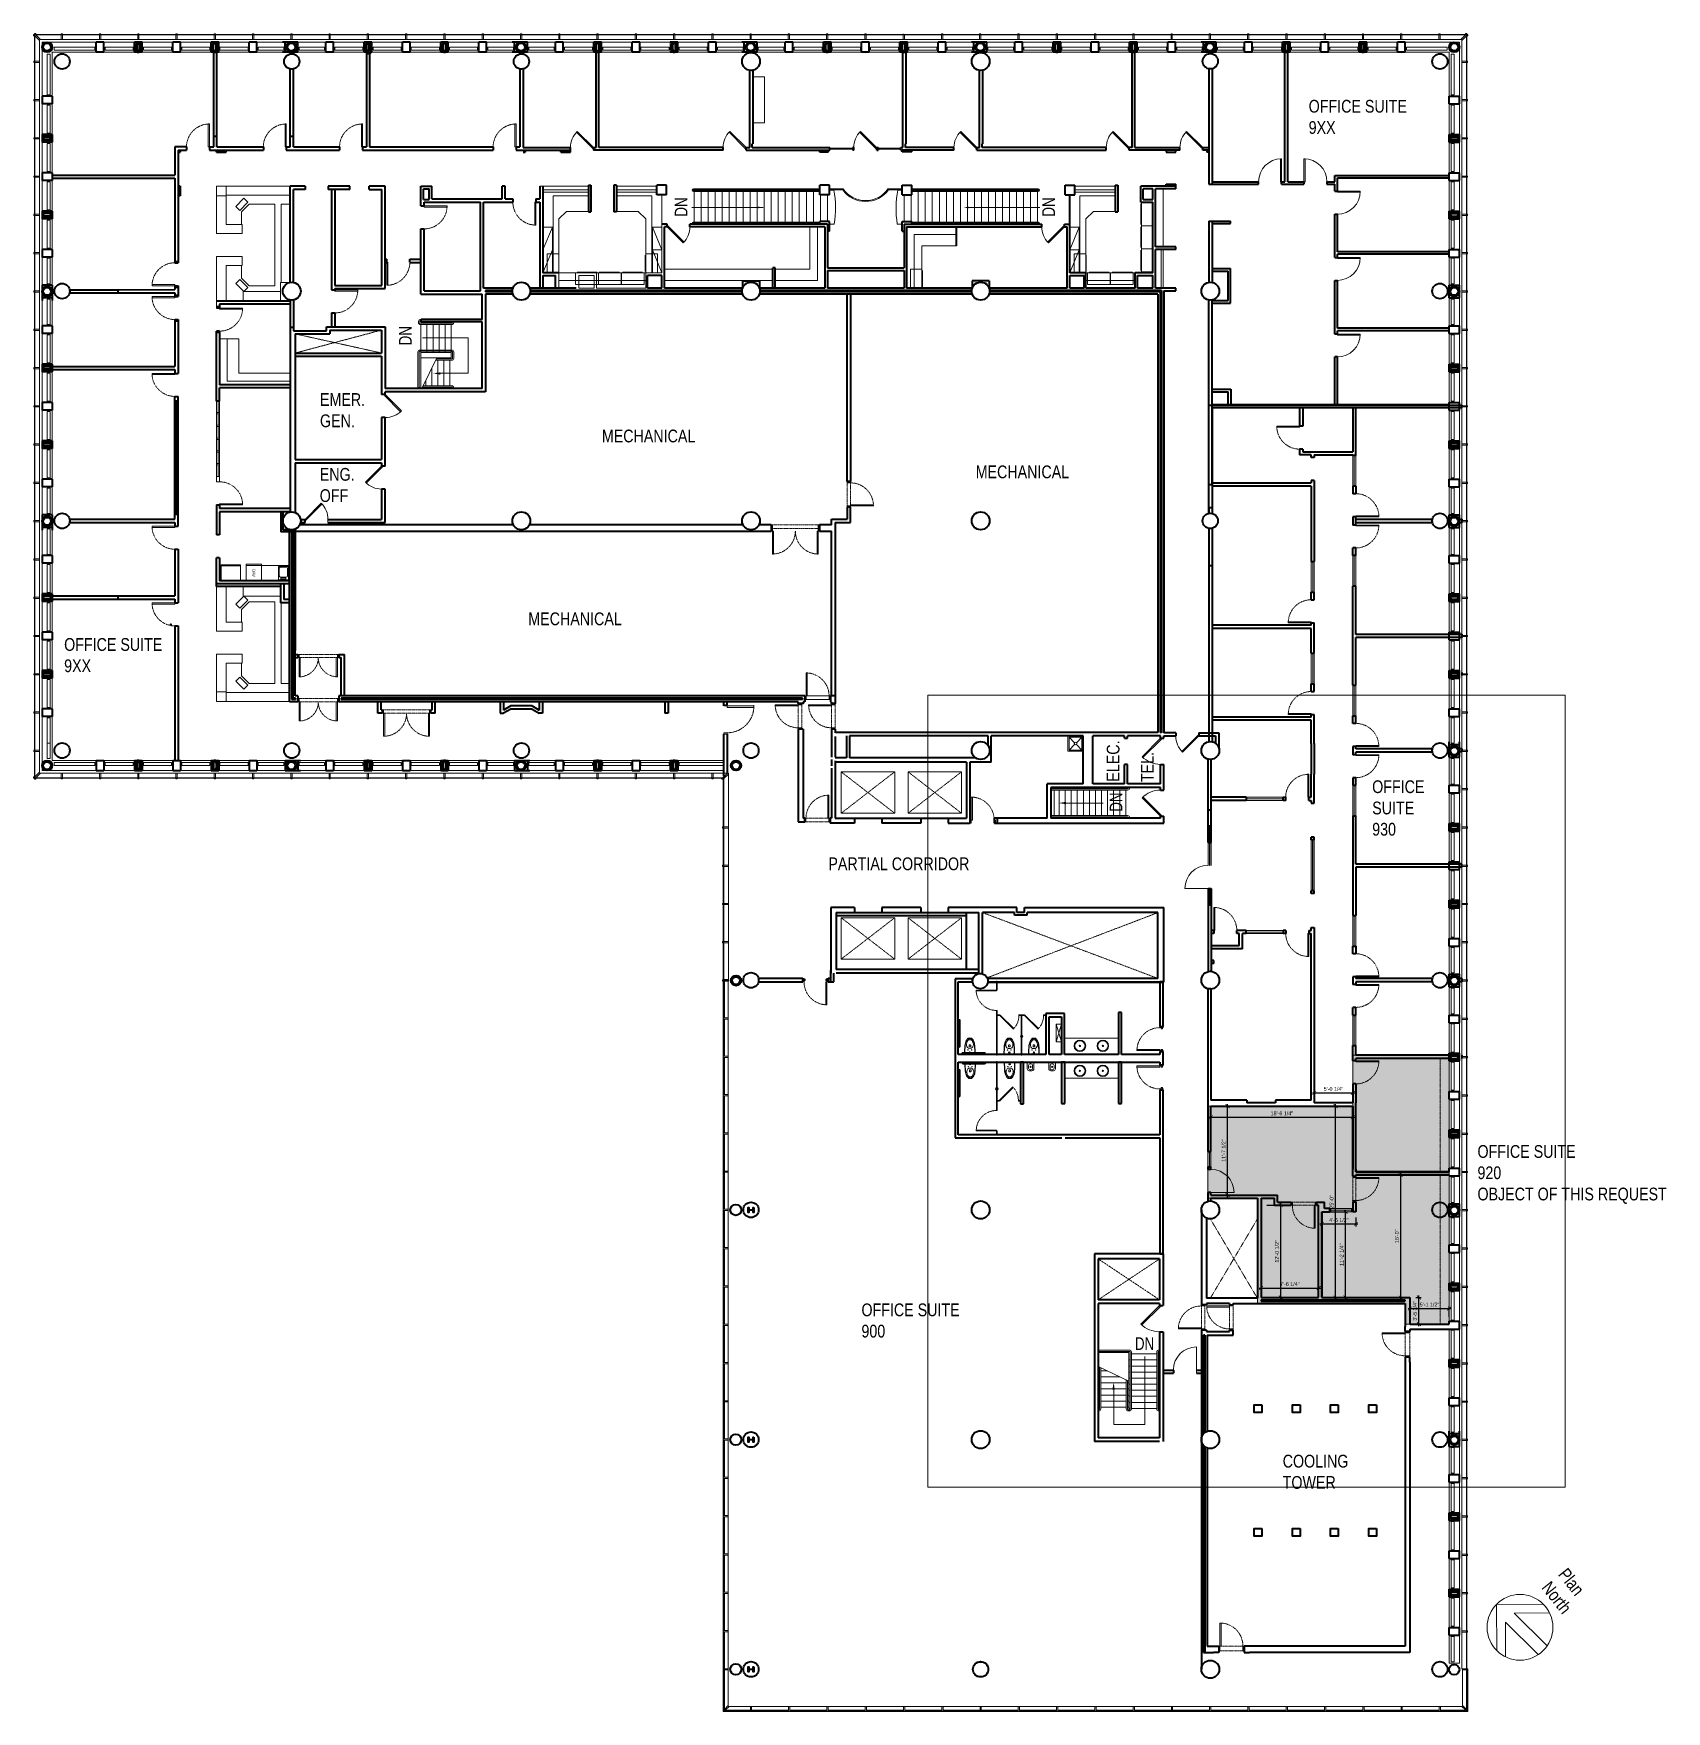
# Model space of a CAD drawing. Header units: inches. Extents: x -2978 to 4308, y -21 to 2608.
# Drawn here: x -2978 to -419, y -21 to 2608 of the extents above; entities that cross this region are included whole.
import ezdxf
from ezdxf.enums import TextEntityAlignment as Align

# ---------------------------------------------------------------- set-up
doc = ezdxf.new("R2010")
doc.units = ezdxf.units.IN
doc.header["$LTSCALE"] = 0.2
doc.header["$MEASUREMENT"] = 0
doc.header["$PDSIZE"] = 8
doc.linetypes.add('HIDDEN', pattern=[0.375, 0.25, -0.125])
doc.layers.get('0').update_dxf_attribs({"color": 20, "linetype": 'CONTINUOUS', "lineweight": 40})
doc.layers.get('Defpoints').update_dxf_attribs({"color": 240, "linetype": 'CONTINUOUS', "lineweight": 0})
for name, color, linetype, lineweight in [('Annotations', 40, 'CONTINUOUS', 5), ('Framing', 141, 'CONTINUOUS', 15), ('Hatches', 8, 'CONTINUOUS', 5), ('Projections', 151, 'HIDDEN', 5), ('Viewed', 150, 'CONTINUOUS', 9), ('Walls', 7, 'CONTINUOUS', 40)]:
    doc.layers.add(name, color=color, linetype=linetype, lineweight=lineweight)
doc.styles.add('ARCHITEC', font='ASG')
doc.styles.get("Standard").update_dxf_attribs({"font": 'arial.ttf', "width": 0.8})
doc.dimstyles.new('ARCH', dxfattribs={"dimscale": 96, "dimtxt": 0.0625, "dimasz": 0.0625, "dimexe": 0.04, "dimexo": 0.09375, "dimgap": 0.03125, "dimtad": 1, "dimrnd": 0.0625, "dimzin": 3, "dimdsep": 46, "dimlunit": 4, "dimtxsty": 'Standard', "dimblk1": 'ARCHTICK', "dimblk2": 'ARCHTICK', "dimsah": 1, "dimcen": 0, "dimdle": 0.03125, "dimclrd": 256, "dimclre": 256, "dimclrt": 256, "dimazin": 0, "dimtfac": 1, "dimtdec": 0, "dimtmove": 2, "dimatfit": 3, "dimfxl": 0.3, "dimfxlon": 1, "dimfrac": 2, "dimarcsym": 0})

msp = doc.modelspace()

# ---------------------------------------------------------------- texts
at = {"layer": 'Annotations', "width": 0.75}
for p in [(-1953.274, 2321.555), (-1377.208, 2321.555), (-2385.703, 2119.819), (-1271.441, 1388.813)]:
    msp.add_text('DN', height=20, rotation=90, dxfattribs=at).set_placement(p)
msp.add_text('DN', height=20, dxfattribs=at).set_placement((-1251.87, 545.275))
at = {"layer": 'Annotations', "char_height": 20, "attachment_point": 1}
for s, insert, width in [('{OFFICE SUITE\\P9XX}', (-979.457, 2504.574), 284.05333), ('EMER.\\PGEN.', (-2529.438, 2044.931), 112.896), ('MECHANICAL', (-2087.538, 1987.765), 181.49647), ('ENG.\\POFF', (-2529.804, 1927.661), 112.896), ('MECHANICAL', (-1501.493, 1931.558), 284.05333), ('MECHANICAL', (-2202.818, 1701.222), 181.49647), ('{OFFICE SUITE\\P9XX}', (-2930.532, 1661), 284.05333), ('{OFFICE \\PSUITE\\P930}', (-879.85, 1438.084), 284.05333), ('{PARTIAL CORRIDOR}', (-1732.423, 1317.272), 284.05333), ('{OFFICE SUITE\\P920\\POBJECT OF THIS REQUEST}', (-714.806, 866.402), 284.05333), ('{OFFICE SUITE\\P900}', (-1680.549, 618.169), 284.05333), ('COOLING \\PTOWER', (-1020.149, 381.018), 112.896)]:
    msp.add_mtext(s, dxfattribs=dict(at, insert=insert, width=width))
at = {"layer": 'Annotations', "char_height": 20, "width": 112.896, "attachment_point": 1, "rotation": 90}
for s, insert in [('ELEC.', (-1296.03, 1435.976)), ('TEL.', (-1242.313, 1435.275))]:
    msp.add_mtext(s, dxfattribs=dict(at, insert=insert))
at = {"layer": 'Annotations', "insert": (-573.682, 205.55), "char_height": 20, "attachment_point": 1, "rotation": 308.494373}
msp.add_mtext_dynamic_manual_height_columns('Plan North', width=87.4804, gutter_width=2.5, heights=[0], dxfattribs=at)
at = {"layer": 'Viewed', "width": 0.75}
msp.add_text('D/W', height=4.5, rotation=270, dxfattribs=at).set_placement((-2635.482, 1768.76))
at = {"layer": 'Viewed', "flags": 8}
for tag, p, s in [('MODELNUMBER', (-1510.622, 1008.623), 'K-4330'), ('TRADENAME', (-1510.62, 1008.623), 'KINGSTON'), ('PRODUCT', (-1510.618, 1008.623), 'C_TOILETS'), ('MATERIAL', (-1510.617, 1008.623), 'VITREOUS CHINA'), ('MODELNUMBER', (-1448.765, 1008.481), 'K-4330'), ('TRADENAME', (-1448.763, 1008.481), 'KINGSTON'), ('PRODUCT', (-1448.761, 1008.481), 'C_TOILETS'), ('MATERIAL', (-1448.76, 1008.481), 'VITREOUS CHINA'), ('MODELNUMBER', (-1410.247, 1008.435), 'K-4330'), ('TRADENAME', (-1410.245, 1008.435), 'KINGSTON'), ('PRODUCT', (-1410.243, 1008.435), 'C_TOILETS'), ('MATERIAL', (-1410.242, 1008.435), 'VITREOUS CHINA')]:
    msp.add_attdef(tag, p, s, height=0.001, rotation=90, dxfattribs=at)
at = {"layer": 'Viewed', "text_generation_flag": 4, "flags": 8}
for tag, p, s in [('MODELNUMBER', (-1510.113, 996.248), 'K-4330'), ('TRADENAME', (-1510.112, 996.248), 'KINGSTON'), ('PRODUCT', (-1510.11, 996.248), 'C_TOILETS'), ('MATERIAL', (-1510.108, 996.248), 'VITREOUS CHINA'), ('MODELNUMBER', (-1448.268, 996.239), 'K-4330'), ('TRADENAME', (-1448.266, 996.239), 'KINGSTON'), ('PRODUCT', (-1448.265, 996.239), 'C_TOILETS'), ('MATERIAL', (-1448.263, 996.239), 'VITREOUS CHINA')]:
    msp.add_attdef(tag, p, s, height=0.001, rotation=270, dxfattribs=at)

# ---------------------------------------------------------------- blocks, each defined once
blk = doc.blocks.new('ARROW')
blk.add_lwpolyline([(0, 0, 0, 2, 0), (6, 0, 2, 2, 0)], format="xyseb")
blk = doc.blocks.new('08PDRR02')
at = {"linetype": 'ByBlock'}
for p, q in [((1, 0), (0, 0)), ((0, 0), (0, -1)), ((1, -1), (1, 0)), ((0, -1), (1, -1))]:
    blk.add_line(p, q, dxfattribs=at)
blk = doc.blocks.new('*U16')
blk.add_lwpolyline([(0, 2.5), (0, -2.5)])
at = {"linetype": 'Continuous'}
blk.add_arc((0, 2.75), 36, 0, 90, dxfattribs=at)
at = {"linetype": 'Continuous', "xscale": 36, "yscale": 0.0325, "rotation": 90}
blk.add_blockref('08PDRR02', (0, 2.75), dxfattribs=at)
blk = doc.blocks.new('DODBARB')
blk.add_lwpolyline([(0, 0, 0, 0.333, 0), (-1, 0, 0.333, 0.333, 0)], format="xyseb")
blk = doc.blocks.new('AC21A')
for p, q in [((0, 0.5), (0, -0.5)), ((1, 0.5), (0, 0.5)), ((0.925, -0.5), (0.925, 0.5)), ((1, -0.5), (1, 0.5)), ((0, -0.5), (1, -0.5))]:
    blk.add_line(p, q)
blk = doc.blocks.new('ADO002')
for p, q in [((-0.5, 1), (-0.5, 0)), ((-0.451, 1), (-0.5, 1)), ((-0.451, 0), (-0.451, 1)), ((-0.5, 0), (-0.451, 0))]:
    blk.add_line(p, q)
blk.add_arc((-0.5, 0), 1, 0, 90)
at = {"style": 'ARCHITEC', "flags": 1}
blk.add_attdef('SILLHT', text='', height=0.1, dxfattribs=at).set_placement((0, 0), align=Align.MIDDLE)
blk = doc.blocks.new('ADO101')
for p, q in [((0.466, -0.034), (-0.241, 0.672)), ((-0.207, 0.707), (0.5, 0)), ((0.5, 0), (0.466, -0.034))]:
    blk.add_line(p, q)
blk.add_arc((0.5, 0), 1, 135, 180)
at = {"style": 'ARCHITEC', "flags": 1}
blk.add_attdef('SILLHT', text='', height=0.1, dxfattribs=at).set_placement((0, 0), align=Align.MIDDLE)
blk = doc.blocks.new('ADO102')
for p, q in [((0.451, 0.999), (0.451, 0)), ((0.5, 0), (0.5, 1)), ((0.5, 0), (0.451, 0))]:
    blk.add_line(p, q)
blk.add_arc((0.5, 0), 1, 90, 180)
at = {"style": 'ARCHITEC', "flags": 1}
blk.add_attdef('SILLHT', text='', height=0.1, dxfattribs=at).set_placement((0, 0), align=Align.MIDDLE)
blk = doc.blocks.new('ADO001')
for p, q in [((0.207, 0.707), (-0.5, 0)), ((-0.5, 0), (-0.466, -0.034)), ((-0.466, -0.034), (0.241, 0.672))]:
    blk.add_line(p, q)
blk.add_arc((-0.5, 0), 1, 0, 45)
at = {"style": 'ARCHITEC', "flags": 1}
blk.add_attdef('SILLHT', text='', height=0.1, dxfattribs=at).set_placement((0, 0), align=Align.MIDDLE)
blk = doc.blocks.new('AWI002')
blk.add_line((-0.5, -1), (0.5, -1))
at = {"style": 'ARCHITEC', "flags": 1}
blk.add_attdef('SILLHT', text='', height=0.1, dxfattribs=at).set_placement((0, 0), align=Align.MIDDLE)
blk = doc.blocks.new('DR1_3')
at = {"color": 0, "linetype": 'ByBlock', "lineweight": -2, "flags": 128}
for points in [[(2, 5.625), (0, 5.625), (0, 0), (2, 0)], [(2, 0), (3.75, 0), (3.75, -36), (2, -36)], [(40, 5.625), (38, 5.625), (38, 0), (40, 0)]]:
    blk.add_lwpolyline(points, close=True, dxfattribs=at)
at = {"layer": 'Projections'}
for p, q in [((2, 5.625), (38, 5.625)), ((2, 0), (38, 0))]:
    blk.add_line(p, q, dxfattribs=at)
at = {"layer": 'Projections', "extrusion": (0, 0, -1)}
blk.add_arc((-2, 0), 36, 180, 270, dxfattribs=at)
blk = doc.blocks.new('DR1_5')
at = {"color": 0, "linetype": 'ByBlock', "lineweight": -2, "flags": 128}
for points in [[(2, 5.625), (0, 5.625), (0, 0), (2, 0)], [(2, 0), (3.75, 0), (3.75, -36), (2, -36)], [(40, 5.625), (38, 5.625), (38, 0), (40, 0)]]:
    blk.add_lwpolyline(points, close=True, dxfattribs=at)
at = {"layer": 'Projections'}
for p, q in [((2, 5.625), (38, 5.625)), ((2, 0), (38, 0))]:
    blk.add_line(p, q, dxfattribs=at)
at = {"layer": 'Projections', "extrusion": (0, 0, -1)}
blk.add_arc((-2, 0), 36, 180, 270, dxfattribs=at)
blk = doc.blocks.new('DR1_11')
at = {"color": 0, "linetype": 'ByBlock', "lineweight": -2}
for p, q in [((2, 5.625), (38, 5.625)), ((2, 0), (38, 0))]:
    blk.add_line(p, q, dxfattribs=at)
at = {"color": 0, "linetype": 'ByBlock', "lineweight": -2, "extrusion": (0, 0, -1), "flags": 128}
for points in [[(-2, 5.625), (0, 5.625), (0, 0), (-2, 0)], [(-40, 5.625), (-38, 5.625), (-38, 0), (-40, 0)]]:
    blk.add_lwpolyline(points, close=True, dxfattribs=at)
at = {"color": 0, "linetype": 'ByBlock', "lineweight": -2, "extrusion": (0, 0, -1)}
blk.add_lwpolyline([(-2, 0), (-3.75, 0), (-3.75, -36), (-2, -36)], close=True, dxfattribs=at)
at = {"layer": 'Projections', "extrusion": (0, 0, -1)}
blk.add_arc((-2, 0), 36, 180, 270, dxfattribs=at)
blk = doc.blocks.new('DR1_14')
at = {"color": 0, "linetype": 'ByBlock', "lineweight": -2, "flags": 128}
for points in [[(2, 5.625), (0, 5.625), (0, 0), (2, 0)], [(2, 0), (3.75, 0), (3.75, -36), (2, -36)], [(40, 5.625), (38, 5.625), (38, 0), (40, 0)]]:
    blk.add_lwpolyline(points, close=True, dxfattribs=at)
at = {"layer": 'Projections'}
for p, q in [((2, 5.625), (38, 5.625)), ((2, 0), (38, 0))]:
    blk.add_line(p, q, dxfattribs=at)
at = {"layer": 'Projections', "extrusion": (0, 0, -1)}
blk.add_arc((-2, 0), 36, 180, 270, dxfattribs=at)
blk = doc.blocks.new('I_PLUMB_GRAB_36IN + PLATE_P')
at = {"color": 0, "linetype": 'ByBlock', "lineweight": -2}
for p, q in [((0.75, 18.75), (0.75, 17.25)), ((0.75, -17.25), (0.75, -18.75))]:
    blk.add_line(p, q, dxfattribs=at)
blk.add_lwpolyline([(0, -19.5), (0.5, -19.5), (0.75, -19.25), (0.75, -18.75), (1, -18.75, 0.4142136), (3, -16.75), (3, 16.75, 0.4142136), (1, 18.75), (0.75, 18.75), (0.75, 19.25), (0.5, 19.5), (0, 19.5), (0, 16.5), (0.5, 16.5), (0.75, 16.75), (0.75, 17.25), (1, 17.25, -0.4142136), (1.5, 16.75), (1.5, -16.75, -0.4142136), (1, -17.25), (0.75, -17.25), (0.75, -16.75), (0.5, -16.5), (0, -16.5)], format="xyb", close=True, dxfattribs=at)
at = {"layer": 'Defpoints', "color": 0, "linetype": 'ByBlock', "lineweight": -2}
for p in [(0, 19.5), (0, -19.5)]:
    blk.add_point(p, dxfattribs=at)
blk = doc.blocks.new('I_PLUMB_GRAB_42IN + PLATE_P')
at = {"color": 0, "linetype": 'ByBlock', "lineweight": -2}
for p, q in [((0.75, 21.75), (0.75, 20.25)), ((0.75, -20.25), (0.75, -21.75))]:
    blk.add_line(p, q, dxfattribs=at)
blk.add_lwpolyline([(0.75, 22.25), (0.5, 22.5), (0, 22.5), (0, 19.5), (0.5, 19.5), (0.75, 19.75), (0.75, 20.25), (1, 20.25, -0.4142136), (1.5, 19.75), (1.5, -19.75, -0.4142136), (1, -20.25), (0.75, -20.25), (0.75, -19.75), (0.5, -19.5), (0, -19.5), (0, -22.5), (0.5, -22.5), (0.75, -22.25), (0.75, -21.75), (1, -21.75, 0.4142136), (3, -19.75), (3, 19.75, 0.4142136), (1, 21.75), (0.75, 21.75)], format="xyb", close=True, dxfattribs=at)
at = {"layer": 'Defpoints', "color": 0, "linetype": 'ByBlock', "lineweight": -2}
for p in [(0, 22.5), (0, -22.5)]:
    blk.add_point(p, dxfattribs=at)
blk = doc.blocks.new('*U23')
blk.add_lwpolyline([(0, 2.5), (0, -2.5)])
at = {"linetype": 'Continuous'}
blk.add_arc((0, 2.75), 36, 0, 90, dxfattribs=at)
at = {"linetype": 'Continuous', "xscale": 36, "yscale": 0.0325, "rotation": 90}
blk.add_blockref('08PDRR02', (0, 2.75), dxfattribs=at)
blk = doc.blocks.new('_ArchTick')
at = {"linetype": 'ByBlock', "const_width": 0.15}
blk.add_lwpolyline([(-0.5, -0.5), (0.5, 0.5)], dxfattribs=at)
blk = doc.blocks.new('*D25')
at = {"layer": 'Defpoints', "lineweight": -2}
for p, q in [((-829.7, 819.5), (-839, 819.5)), ((-835.2, 624.5), (-835.2, 822.5)), ((-829.7, 627.5), (-839, 627.5))]:
    blk.add_line(p, q, dxfattribs=at)
at = {"layer": 'Defpoints', "color": 0}
for p in [(-835.2, 819.5), (-820.7, 819.5), (-820.7, 627.5)]:
    blk.add_point(p, dxfattribs=at)
at = {"layer": 'Defpoints', "lineweight": -2, "xscale": 6, "yscale": 6, "zscale": 6}
for p, rotation in [((-835.2, 819.5), 90), ((-835.2, 627.5), 270)]:
    blk.add_blockref('_ArchTick', p, dxfattribs=dict(at, rotation=rotation))
at = {"layer": 'Defpoints', "insert": (-841.2, 723.5), "char_height": 6, "attachment_point": 5, "rotation": 90}
blk.add_mtext('16\'-0"', dxfattribs=at)
blk = doc.blocks.new('*D26')
at = {"layer": 'Defpoints', "lineweight": -2}
for p, q in [((-1057.1, 642.4), (-960.8, 642.4)), ((-1054.1, 636.5), (-1054.1, 646.3)), ((-963.8, 636.5), (-963.8, 646.3))]:
    blk.add_line(p, q, dxfattribs=at)
at = {"layer": 'Defpoints', "color": 0}
for p in [(-963.8, 642.4), (-1054.1, 627.5), (-963.8, 627.5)]:
    blk.add_point(p, dxfattribs=at)
at = {"layer": 'Defpoints', "lineweight": -2, "xscale": 6, "yscale": 6, "zscale": 6, "rotation": 180}
blk.add_blockref('_ArchTick', (-1054.1, 642.4), dxfattribs=at)
at = {"layer": 'Defpoints', "lineweight": -2, "xscale": 6, "yscale": 6, "zscale": 6}
blk.add_blockref('_ArchTick', (-963.8, 642.4), dxfattribs=at)
at = {"layer": 'Defpoints', "insert": (-1009, 648.5), "char_height": 6, "attachment_point": 5}
blk.add_mtext('7\'-6 1/4"', dxfattribs=at)
blk = doc.blocks.new('*D27')
at = {"layer": 'Defpoints', "lineweight": -2}
for p, q in [((-1135.6, 910), (-907.5, 910)), ((-1132.6, 918.5), (-1132.6, 906.1)), ((-910.5, 918.5), (-910.5, 906.1))]:
    blk.add_line(p, q, dxfattribs=at)
at = {"layer": 'Defpoints', "color": 0}
for p in [(-1132.6, 927.5), (-910.5, 927.5), (-910.5, 910)]:
    blk.add_point(p, dxfattribs=at)
at = {"layer": 'Defpoints', "lineweight": -2, "xscale": 6, "yscale": 6, "zscale": 6, "rotation": 180}
blk.add_blockref('_ArchTick', (-1132.6, 910), dxfattribs=at)
at = {"layer": 'Defpoints', "lineweight": -2, "xscale": 6, "yscale": 6, "zscale": 6}
blk.add_blockref('_ArchTick', (-910.5, 910), dxfattribs=at)
at = {"layer": 'Defpoints', "insert": (-1021.5, 916.1), "char_height": 6, "attachment_point": 5}
blk.add_mtext('18\'-6 1/4"', dxfattribs=at)
blk = doc.blocks.new('*D28')
at = {"layer": 'Defpoints', "lineweight": -2}
for p, q in [((-949.8, 927.5), (-933.6, 927.5)), ((-937.5, 624.5), (-937.5, 930.5)), ((-949.8, 627.5), (-933.6, 627.5))]:
    blk.add_line(p, q, dxfattribs=at)
at = {"layer": 'Defpoints', "color": 0}
for p in [(-958.8, 927.5), (-937.5, 927.5), (-958.8, 627.5)]:
    blk.add_point(p, dxfattribs=at)
at = {"layer": 'Defpoints', "lineweight": -2, "xscale": 6, "yscale": 6, "zscale": 6}
for p, rotation in [((-937.5, 927.5), 90), ((-937.5, 627.5), 270)]:
    blk.add_blockref('_ArchTick', p, dxfattribs=dict(at, rotation=rotation))
at = {"layer": 'Defpoints', "insert": (-943.5, 777.5), "char_height": 6, "attachment_point": 5, "rotation": 90}
blk.add_mtext('25\'-0"', dxfattribs=at)
blk = doc.blocks.new('*D29')
at = {"layer": 'Defpoints', "lineweight": -2}
for p, q in [((-921.7, 624.5), (-921.7, 764.8)), ((-949.8, 761.8), (-917.9, 761.8)), ((-949.8, 627.5), (-917.9, 627.5))]:
    blk.add_line(p, q, dxfattribs=at)
at = {"layer": 'Defpoints', "color": 0}
for p in [(-958.8, 761.8), (-921.7, 761.8), (-958.8, 627.5)]:
    blk.add_point(p, dxfattribs=at)
at = {"layer": 'Defpoints', "lineweight": -2, "xscale": 6, "yscale": 6, "zscale": 6}
for p, rotation in [((-921.7, 761.8), 90), ((-921.7, 627.5), 270)]:
    blk.add_blockref('_ArchTick', p, dxfattribs=dict(at, rotation=rotation))
at = {"layer": 'Defpoints', "insert": (-927.8, 694.6), "char_height": 6, "attachment_point": 5, "rotation": 90}
blk.add_mtext('11\'-2 1/4"', dxfattribs=at)
blk = doc.blocks.new('*D30')
at = {"layer": 'Defpoints', "lineweight": -2}
for p, q in [((-1045.1, 772), (-1019.3, 772)), ((-1023.1, 624.5), (-1023.1, 775)), ((-1045.1, 627.5), (-1019.3, 627.5))]:
    blk.add_line(p, q, dxfattribs=at)
at = {"layer": 'Defpoints', "color": 0}
for p in [(-1054.1, 772), (-1023.1, 772), (-1054.1, 627.5)]:
    blk.add_point(p, dxfattribs=at)
at = {"layer": 'Defpoints', "lineweight": -2, "xscale": 6, "yscale": 6, "zscale": 6}
for p, rotation in [((-1023.1, 772), 90), ((-1023.1, 627.5), 270)]:
    blk.add_blockref('_ArchTick', p, dxfattribs=dict(at, rotation=rotation))
at = {"layer": 'Defpoints', "insert": (-1029.2, 699.8), "char_height": 6, "attachment_point": 5, "rotation": 90}
blk.add_mtext('12\'-0 1/2"', dxfattribs=at)
blk = doc.blocks.new('*D31')
at = {"layer": 'Defpoints', "lineweight": -2}
for p, q in [((-961.8, 742.8), (-902.5, 742.8)), ((-958.8, 752.8), (-958.8, 739)), ((-905.5, 752.8), (-905.5, 739))]:
    blk.add_line(p, q, dxfattribs=at)
at = {"layer": 'Defpoints', "color": 0}
for p in [(-958.8, 761.8), (-905.5, 761.8), (-905.5, 742.8)]:
    blk.add_point(p, dxfattribs=at)
at = {"layer": 'Defpoints', "lineweight": -2, "xscale": 6, "yscale": 6, "zscale": 6, "rotation": 180}
blk.add_blockref('_ArchTick', (-958.8, 742.8), dxfattribs=at)
at = {"layer": 'Defpoints', "lineweight": -2, "xscale": 6, "yscale": 6, "zscale": 6}
blk.add_blockref('_ArchTick', (-905.5, 742.8), dxfattribs=at)
at = {"layer": 'Defpoints', "insert": (-932.1, 748.9), "char_height": 6, "attachment_point": 5}
blk.add_mtext('4\'-5 1/2"', dxfattribs=at)
blk = doc.blocks.new('*D32')
at = {"layer": 'Defpoints', "lineweight": -2}
for p, q in [((-823.7, 610.3), (-756.2, 610.3)), ((-820.7, 594.8), (-820.7, 614.1)), ((-759.2, 597), (-759.2, 614.1))]:
    blk.add_line(p, q, dxfattribs=at)
at = {"layer": 'Defpoints', "color": 0}
for p in [(-759.2, 610.3), (-820.7, 585.8), (-759.2, 588)]:
    blk.add_point(p, dxfattribs=at)
at = {"layer": 'Defpoints', "lineweight": -2, "xscale": 6, "yscale": 6, "zscale": 6, "rotation": 180}
blk.add_blockref('_ArchTick', (-820.7, 610.3), dxfattribs=at)
at = {"layer": 'Defpoints', "lineweight": -2, "xscale": 6, "yscale": 6, "zscale": 6}
blk.add_blockref('_ArchTick', (-759.2, 610.3), dxfattribs=at)
at = {"layer": 'Defpoints', "insert": (-790, 616.4), "char_height": 6, "attachment_point": 5}
blk.add_mtext('5\'-1 1/2"', dxfattribs=at)
blk = doc.blocks.new('*D33')
at = {"layer": 'Defpoints', "lineweight": -2}
for p, q in [((-973.6, 948.3), (-907.3, 948.3)), ((-970.6, 941.5), (-970.6, 952.1)), ((-910.3, 941.5), (-910.3, 952.1))]:
    blk.add_line(p, q, dxfattribs=at)
at = {"layer": 'Defpoints', "color": 0}
for p in [(-910.3, 948.3), (-970.6, 932.5), (-910.3, 932.5)]:
    blk.add_point(p, dxfattribs=at)
at = {"layer": 'Defpoints', "lineweight": -2, "xscale": 6, "yscale": 6, "zscale": 6, "rotation": 180}
blk.add_blockref('_ArchTick', (-970.6, 948.3), dxfattribs=at)
at = {"layer": 'Defpoints', "lineweight": -2, "xscale": 6, "yscale": 6, "zscale": 6}
blk.add_blockref('_ArchTick', (-910.3, 948.3), dxfattribs=at)
at = {"layer": 'Defpoints', "insert": (-940.5, 954.4), "char_height": 6, "attachment_point": 5}
blk.add_mtext('5\'-0 1/4"', dxfattribs=at)
blk = doc.blocks.new('*D34')
at = {"layer": 'Defpoints', "lineweight": -2}
for p, q in [((-811.7, 627.5), (-803, 627.5)), ((-806.8, 582.8), (-806.8, 630.5)), ((-811.7, 585.8), (-803, 585.8))]:
    blk.add_line(p, q, dxfattribs=at)
at = {"layer": 'Defpoints', "color": 0}
for p in [(-820.7, 627.5), (-806.8, 627.5), (-820.7, 585.8)]:
    blk.add_point(p, dxfattribs=at)
at = {"layer": 'Defpoints', "lineweight": -2, "xscale": 6, "yscale": 6, "zscale": 6}
for p, rotation in [((-806.8, 627.5), 90), ((-806.8, 585.8), 270)]:
    blk.add_blockref('_ArchTick', p, dxfattribs=dict(at, rotation=rotation))
at = {"layer": 'Defpoints', "insert": (-812.9, 606.6), "char_height": 6, "attachment_point": 5, "rotation": 90}
blk.add_mtext('3\'-5 3/4"', dxfattribs=at)
blk = doc.blocks.new('*D35')
at = {"layer": 'Defpoints', "lineweight": -2}
for p, q in [((-1123.6, 927.5), (-1102.8, 927.5)), ((-1106.7, 785), (-1106.7, 930.5)), ((-1123.6, 788), (-1102.8, 788))]:
    blk.add_line(p, q, dxfattribs=at)
at = {"layer": 'Defpoints', "color": 0}
for p in [(-1132.6, 927.5), (-1106.7, 927.5), (-1132.6, 788)]:
    blk.add_point(p, dxfattribs=at)
at = {"layer": 'Defpoints', "lineweight": -2, "xscale": 6, "yscale": 6, "zscale": 6}
for p, rotation in [((-1106.7, 927.5), 90), ((-1106.7, 788), 270)]:
    blk.add_blockref('_ArchTick', p, dxfattribs=dict(at, rotation=rotation))
at = {"layer": 'Defpoints', "insert": (-1112.8, 857.8), "char_height": 6, "attachment_point": 5, "rotation": 90}
blk.add_mtext('11\'-7 1/2"', dxfattribs=at)

# ---------------------------------------------------------------- dimensions: what is measured, and where the dimension line sits
at = {"layer": 'Defpoints'}
for base, p1, p2, picture, middle in [((-910.328, 948.269), (-970.578, 932.522), (-910.328, 932.522), '*D33', (-940.453, 954.368)), ((-910.453, 909.978), (-1132.604, 927.522), (-910.453, 927.522), '*D27', (-1021.529, 916.077)), ((-905.453, 742.827), (-958.839, 761.772), (-905.453, 761.772), '*D31', (-932.146, 748.926)), ((-963.839, 642.432), (-1054.089, 627.522), (-963.839, 627.522), '*D26', (-1008.964, 648.531)), ((-759.237, 610.26), (-820.737, 585.772), (-759.237, 588.011), '*D32', (-789.987, 616.359))]:
    dim = msp.add_linear_dim(base=base, p1=p1, p2=p2, dimstyle='ARCH', dxfattribs=at)
    dim.commit()
    dim.dimension.update_dxf_attribs({"geometry": picture, "text_midpoint": middle})
for base, p1, p2, picture, middle in [((-1106.667, 927.522), (-1132.604, 788.022), (-1132.604, 927.522), '*D35', (-1112.766, 857.772)), ((-937.459, 927.522), (-958.839, 627.522), (-958.839, 927.522), '*D28', (-943.522, 777.522)), ((-835.175, 819.522), (-820.737, 627.522), (-820.737, 819.522), '*D25', (-841.238, 723.522)), ((-1023.116, 772.022), (-1054.089, 627.522), (-1054.089, 772.022), '*D30', (-1029.215, 699.772)), ((-921.708, 761.772), (-958.839, 627.522), (-958.839, 761.772), '*D29', (-927.807, 694.647)), ((-806.843, 627.522), (-820.737, 585.772), (-820.737, 627.522), '*D34', (-812.942, 606.647))]:
    dim = msp.add_linear_dim(base=base, p1=p1, p2=p2, angle=90, dimstyle='ARCH', dxfattribs=at)
    dim.commit()
    dim.dimension.update_dxf_attribs({"geometry": picture, "text_midpoint": middle})

# ---------------------------------------------------------------- hatches: boundary and pattern name
at = {"layer": 'Hatches', "true_color": 0xabd5e3}
msp.add_hatch(color=254, dxfattribs=at).paths.add_polyline_path([(-1137.604, 927.522), (-910.453, 927.522), (-910.453, 1007.253), (-759.237, 1007.253), (-759.237, 585.772), (-828.362, 585.772), (-828.362, 618.272), (-1059.714, 618.272), (-1059.714, 783.022), (-1137.604, 783.022)])

# ---------------------------------------------------------------- linework, layer by layer
at = {"transparency": 33554495}
msp.add_line((-2754.237, 1912.511), (-2754.237, 1894.511), dxfattribs=at)
for p, q in [((-2577.339, 1831.249), (-2577.339, 1828.772)), ((-1467.733, 1122.037), (-1468.733, 1122.037)), ((-1468.733, 1008.435), (-1467.733, 1008.435)), ((-1430.075, 1008.435), (-1429.075, 1008.435)), ((-1467.611, 996.435), (-1468.611, 996.435)), ((-820.737, 407.584), (-820.737, 401.959))]:
    msp.add_line(p, q)
at = {"layer": 'Annotations'}
for p, q in [((-1946.733, 2336.051), (-1834.871, 2335.98)), ((-1400.695, 2336.051), (-1512.557, 2335.98)), ((-2297.311, 2131.655), (-2368.504, 2131.655)), ((-2297.311, 2131.655), (-2297.311, 2076.069)), ((-2297.311, 2076.069), (-2346.924, 2076.069)), ((-1301.865, 1402.106), (-1366.303, 1402.106)), ((-1236.05, 428.381), (-1236.05, 534.998)), ((-1284.893, 428.381), (-1284.893, 489.252)), ((-1236.05, 428.381), (-1284.893, 428.381)), ((-685.096, 146.498), (-612.838, 147.009)), ((-685.096, 146.498), (-684.684, 74.239)), ((-657.158, 132.756), (-601.856, 133.147)), ((-657.158, 132.756), (-605.997, 82.244)), ((-670.998, 118.738), (-619.981, 68.369)), ((-670.998, 118.738), (-670.687, 64.244))]:
    msp.add_line(p, q, dxfattribs=at)
msp.add_circle((-648.167, 110.578), 51.517, dxfattribs=at)
at = {"layer": 'Defpoints'}
msp.add_lwpolyline([(-577.372, 1571.346), (-577.372, 330.061), (-1576.456, 330.061), (-1576.456, 1571.346)], close=True, dxfattribs=at)
at = {"layer": 'Framing'}
for p, q in [((-2516.877, 1842.022), (-2516.877, 1847.022)), ((-1896.11, 1556.591), (-1891.11, 1556.591)), ((-1896.11, 1554.591), (-1896.11, 1556.591)), ((-1896.11, 1556.591), (-1891.11, 1556.591)), ((-1891.11, 1554.591), (-1896.11, 1554.591)), ((-1891.11, 1556.591), (-1891.11, 1554.591)), ((-1891.11, 1554.591), (-1849.11, 1554.591)), ((-1891.11, 1554.591), (-1891.11, 1552.491)), ((-1891.11, 1552.491), (-1849.11, 1552.491)), ((-1849.11, 1554.591), (-1849.11, 1552.491)), ((-1896.11, 1510.591), (-1896.11, 1512.591)), ((-1896.11, 1512.591), (-1891.11, 1512.591)), ((-1891.11, 1510.591), (-1896.11, 1510.591)), ((-1891.11, 1510.591), (-1896.11, 1510.591)), ((-1891.11, 1512.591), (-1891.11, 1510.591)), ((-1628.402, 1451.451), (-1712.402, 1451.451)), ((-1712.402, 1451.451), (-1712.402, 1386.451)), ((-1628.402, 1451.451), (-1628.402, 1386.451)), ((-1607.589, 1451.451), (-1607.589, 1386.451)), ((-1523.589, 1451.451), (-1607.589, 1451.451)), ((-1523.589, 1451.451), (-1523.589, 1386.451)), ((-1628.402, 1386.451), (-1712.402, 1386.451)), ((-1523.589, 1386.451), (-1607.589, 1386.451)), ((-1712.402, 1222.772), (-1712.402, 1157.772)), ((-1628.402, 1222.772), (-1712.402, 1222.772)), ((-1628.402, 1222.772), (-1628.402, 1157.772)), ((-1607.589, 1222.772), (-1607.589, 1157.772)), ((-1523.589, 1222.772), (-1607.589, 1222.772)), ((-1523.589, 1222.772), (-1523.589, 1157.772)), ((-1628.402, 1157.772), (-1712.402, 1157.772)), ((-1523.589, 1157.772), (-1607.589, 1157.772)), ((-1468.733, 1122.037), (-1468.733, 1109.392)), ((-1468.733, 1109.392), (-1467.733, 1109.392)), ((-1467.733, 1109.392), (-1467.733, 1122.037)), ((-1467.733, 1077.392), (-1468.733, 1077.392)), ((-1468.733, 1077.392), (-1468.733, 1070.051)), ((-1468.733, 1070.051), (-1468.733, 1008.435)), ((-1467.733, 1070.551), (-1467.733, 1077.392)), ((-1463.654, 1070.551), (-1467.733, 1070.551)), ((-1467.733, 1008.435), (-1467.733, 1069.551)), ((-1467.733, 1069.551), (-1463.654, 1069.551)), ((-1463.654, 1069.551), (-1463.654, 1070.551)), ((-1429.575, 1070.551), (-1433.654, 1070.551)), ((-1433.654, 1070.551), (-1433.654, 1069.551)), ((-1433.654, 1069.551), (-1430.075, 1069.551)), ((-1430.075, 1069.551), (-1430.075, 1008.435)), ((-1424.997, 1070.551), (-1429.575, 1070.551)), ((-1429.075, 1069.551), (-1424.997, 1069.551)), ((-1429.075, 1008.435), (-1429.075, 1069.551)), ((-1424.997, 1069.551), (-1424.997, 1070.551)), ((-1391.418, 1070.551), (-1394.997, 1070.551)), ((-1394.997, 1070.551), (-1394.997, 1069.551)), ((-1394.997, 1069.551), (-1391.418, 1069.551)), ((-1391.418, 1069.551), (-1391.418, 1070.551)), ((-1468.611, 996.435), (-1468.611, 935.82)), ((-1467.611, 936.32), (-1467.611, 996.435)), ((-1468.611, 935.82), (-1468.611, 920.684)), ((-1468.611, 920.684), (-1467.611, 920.684)), ((-1464.535, 936.32), (-1467.611, 936.32)), ((-1467.611, 920.684), (-1467.611, 935.32)), ((-1467.611, 935.32), (-1464.535, 935.32)), ((-1464.535, 935.32), (-1464.535, 936.32)), ((-1434.535, 936.32), (-1434.535, 935.32)), ((-1431.507, 936.32), (-1434.535, 936.32)), ((-1434.535, 935.32), (-1431.507, 935.32)), ((-1431.507, 935.32), (-1431.507, 936.32)), ((-1467.611, 888.684), (-1468.611, 888.684)), ((-1468.611, 888.684), (-1468.611, 882.684)), ((-1468.611, 882.684), (-1467.611, 882.684)), ((-1467.611, 882.684), (-1467.611, 888.684)), ((-910.453, 828.522), (-910.453, 815.522)), ((-910.453, 815.522), (-905.453, 815.522)), ((-905.453, 815.522), (-905.453, 819.522)), ((-912.453, 766.772), (-944.453, 766.772)), ((-944.453, 764.272), (-912.453, 764.272)), ((-910.453, 779.522), (-905.453, 779.522)), ((-912.453, 761.772), (-944.453, 761.772))]:
    msp.add_line(p, q, dxfattribs=at)
for points in [[(-2704.487, 2430.772), (-2704.487, 2466.772), (-2702.737, 2466.772), (-2702.737, 2430.772)], [(-2583.964, 2430.772), (-2583.964, 2466.772), (-2582.214, 2466.772), (-2582.214, 2430.772)], [(-2464.487, 2430.772), (-2464.487, 2466.772), (-2462.737, 2466.772), (-2462.737, 2430.772)], [(-2223.714, 2430.772), (-2223.714, 2466.772), (-2221.964, 2466.772), (-2221.964, 2430.772)], [(-2192.775, 2344.287), (-2192.775, 2308.287), (-2191.025, 2308.287), (-2191.025, 2344.287)], [(-2366.239, 2336.537), (-2330.239, 2336.537), (-2330.239, 2338.287), (-2366.239, 2338.287)], [(-2422.885, 2250.039), (-2422.885, 2214.039), (-2424.635, 2214.039), (-2424.635, 2250.039)], [(-2756.737, 2215.022), (-2792.737, 2215.022), (-2792.737, 2213.272), (-2756.737, 2213.272)], [(-2756.737, 2194.522), (-2792.737, 2194.522), (-2792.737, 2196.272), (-2756.737, 2196.272)], [(-2506.214, 2204.829), (-2470.214, 2204.829), (-2470.214, 2206.579), (-2506.214, 2206.579)], [(-2686.737, 2176.421), (-2650.737, 2176.421), (-2650.737, 2178.171), (-2686.737, 2178.171)], [(-2756.737, 2074), (-2792.737, 2074), (-2792.737, 2075.75), (-2756.737, 2075.75)], [(-1029.453, 1993.155), (-993.578, 1993.155), (-993.578, 1991.655), (-1029.453, 1991.655)], [(-2686.737, 1871.647), (-2650.737, 1871.647), (-2650.737, 1869.897), (-2686.737, 1869.897)], [(-869.453, 1851.253), (-905.453, 1851.253), (-905.453, 1852.753), (-869.453, 1852.753)], [(-2756.737, 1834.522), (-2792.737, 1834.522), (-2792.737, 1836.272), (-2756.737, 1836.272)], [(-869.453, 1838.253), (-905.453, 1838.253), (-905.453, 1836.753), (-869.453, 1836.753)], [(-2756.737, 1714.272), (-2792.737, 1714.272), (-2792.737, 1716.022), (-2756.737, 1716.022)], [(-1011.453, 1685.133), (-975.453, 1685.133), (-975.453, 1686.633), (-1011.453, 1686.633)], [(-1011.453, 1541.253), (-975.453, 1541.253), (-975.453, 1542.753), (-1011.453, 1542.753)], [(-869.453, 1491.22), (-905.453, 1491.22), (-905.453, 1492.72), (-869.453, 1492.72)], [(-869.453, 1478.253), (-905.453, 1478.253), (-905.453, 1476.753), (-869.453, 1476.753)], [(-979.453, 1447.547), (-979.453, 1411.547), (-980.953, 1411.547), (-980.953, 1447.547)], [(-1508.464, 1375.772), (-1506.714, 1375.772), (-1506.714, 1411.772), (-1508.464, 1411.772)], [(-1508.464, 1370.772), (-1510.464, 1370.772), (-1510.464, 1375.772), (-1508.464, 1375.772)], [(-1472.464, 1370.772), (-1470.464, 1370.772), (-1470.464, 1375.772), (-1472.464, 1375.772)], [(-1128.118, 1238.871), (-1128.118, 1202.871), (-1126.618, 1202.871), (-1126.618, 1238.871)], [(-979.328, 1161.996), (-979.328, 1197.996), (-980.828, 1197.996), (-980.828, 1161.996)], [(-869.453, 1130.247), (-905.453, 1130.247), (-905.453, 1131.747), (-869.453, 1131.747)], [(-1770.612, 1127.272), (-1772.612, 1127.272), (-1772.612, 1122.272), (-1770.612, 1122.272)], [(-1770.612, 1126.272), (-1768.612, 1126.272), (-1768.612, 1124.272), (-1770.612, 1124.272)], [(-1734.612, 1126.272), (-1736.612, 1126.272), (-1736.612, 1124.272), (-1734.612, 1124.272)], [(-1734.612, 1122.272), (-1736.612, 1122.272), (-1736.612, 1086.272), (-1734.612, 1086.272)], [(-1734.612, 1127.272), (-1732.612, 1127.272), (-1732.612, 1122.272), (-1734.612, 1122.272)], [(-1468.733, 1109.392), (-1468.733, 1108.392), (-1500.733, 1108.392), (-1500.733, 1109.392)], [(-869.453, 1118.253), (-905.453, 1118.253), (-905.453, 1116.753), (-869.453, 1116.753)], [(-1463.654, 1069.551), (-1462.947, 1070.258), (-1441.734, 1049.045), (-1442.441, 1048.338)], [(-1424.997, 1069.551), (-1424.29, 1070.258), (-1403.076, 1049.045), (-1403.783, 1048.338)], [(-1207.714, 1050.435), (-1207.714, 1052.435), (-1212.714, 1052.435), (-1212.714, 1050.435)], [(-1208.714, 1050.435), (-1208.714, 1048.435), (-1210.714, 1048.435), (-1210.714, 1050.435)], [(-1212.714, 1014.435), (-1212.714, 1016.435), (-1248.714, 1016.435), (-1248.714, 1014.435)], [(-1207.714, 1014.435), (-1207.714, 1012.435), (-1212.714, 1012.435), (-1212.714, 1014.435)], [(-1208.714, 1014.435), (-1208.714, 1016.435), (-1210.714, 1016.435), (-1210.714, 1014.435)], [(-1212.714, 990.435), (-1212.714, 988.435), (-1248.714, 988.435), (-1248.714, 990.435)], [(-1207.714, 990.435), (-1207.714, 992.435), (-1212.714, 992.435), (-1212.714, 990.435)], [(-1208.714, 990.435), (-1208.714, 988.435), (-1210.714, 988.435), (-1210.714, 990.435)], [(-869.453, 998.253), (-905.453, 998.253), (-905.453, 996.753), (-869.453, 996.753)], [(-1207.714, 954.435), (-1207.714, 952.435), (-1212.714, 952.435), (-1212.714, 954.435)], [(-1208.714, 954.435), (-1208.714, 956.435), (-1210.714, 956.435), (-1210.714, 954.435)]]:
    msp.add_lwpolyline(points, close=True, dxfattribs=at)
at = {"layer": 'Framing', "flags": 128}
for points in [[(-1697.714, 1906.272), (-1697.714, 1904.272), (-1702.714, 1904.272), (-1702.714, 1906.272)], [(-1697.714, 1868.272), (-1697.714, 1866.272), (-1702.714, 1866.272), (-1702.714, 1868.272)], [(-1697.714, 1868.272), (-1697.714, 1870.022), (-1661.714, 1870.022), (-1661.714, 1868.271)], [(-1818.452, 1828.772), (-1818.452, 1792.772), (-1820.202, 1792.772), (-1820.202, 1828.772)], [(-1748.202, 1828.772), (-1748.202, 1792.772), (-1749.952, 1792.772), (-1749.952, 1828.772)], [(-2564.089, 1635.397), (-2564.089, 1630.397), (-2562.089, 1630.397), (-2562.089, 1635.397)], [(-2500.089, 1635.397), (-2500.089, 1630.397), (-2502.089, 1630.397), (-2502.089, 1635.397)], [(-2562.089, 1630.397), (-2560.339, 1630.397), (-2560.339, 1600.397), (-2562.089, 1600.397)], [(-2502.089, 1630.397), (-2503.839, 1630.397), (-2503.839, 1600.397), (-2502.089, 1600.397)], [(-2564.089, 1566.147), (-2564.089, 1561.147), (-2562.089, 1561.147), (-2562.089, 1566.147)], [(-2562.089, 1561.147), (-2560.339, 1561.147), (-2560.339, 1531.147), (-2562.089, 1531.147)], [(-2502.089, 1561.147), (-2503.839, 1561.147), (-2503.839, 1531.147), (-2502.089, 1531.147)], [(-2500.089, 1566.147), (-2500.089, 1561.147), (-2502.089, 1561.147), (-2502.089, 1566.147)], [(-2431.714, 1548.772), (-2429.714, 1548.772), (-2429.714, 1543.147), (-2431.714, 1543.147)], [(-2427.964, 1543.147), (-2429.714, 1543.147), (-2429.714, 1507.147), (-2427.964, 1507.147)], [(-2357.714, 1543.147), (-2359.464, 1543.147), (-2359.464, 1507.147), (-2357.714, 1507.147)], [(-2357.714, 1548.772), (-2355.714, 1548.772), (-2355.714, 1543.147), (-2357.714, 1543.147)], [(-1464.535, 936.32), (-1463.828, 935.613), (-1442.614, 956.826), (-1443.321, 957.533)], [(-1468.611, 888.684), (-1468.611, 889.684), (-1500.611, 889.684), (-1500.611, 888.684)], [(-905.453, 815.522), (-905.453, 817.522), (-910.453, 817.522), (-910.453, 815.522)], [(-905.453, 815.522), (-905.453, 813.772), (-869.453, 813.772), (-869.453, 815.522)], [(-1007.055, 772.022), (-1005.055, 772.022), (-1005.055, 777.022), (-1007.055, 777.022)], [(-969.055, 772.022), (-970.805, 772.022), (-970.805, 736.022), (-969.055, 736.022)], [(-969.055, 772.022), (-967.055, 772.022), (-967.055, 777.022), (-969.055, 777.022)], [(-944.453, 761.772), (-946.453, 761.772), (-946.453, 766.772), (-944.453, 766.772)], [(-910.453, 761.772), (-912.453, 761.772), (-912.453, 766.772), (-910.453, 766.772)], [(-905.453, 777.522), (-905.453, 779.522), (-910.453, 779.522), (-910.453, 777.522)], [(-1142.089, 616.272), (-1142.089, 614.272), (-1147.714, 614.272), (-1147.714, 616.272)], [(-1103.339, 614.272), (-1103.339, 612.522), (-1139.339, 612.522), (-1139.339, 614.272)], [(-1097.714, 614.272), (-1097.714, 616.272), (-1103.339, 616.272), (-1103.339, 614.272)], [(-1147.714, 578.272), (-1147.714, 580.022), (-1183.714, 580.022), (-1183.714, 578.272)], [(-1142.089, 578.272), (-1142.089, 576.272), (-1147.714, 576.272), (-1147.714, 578.272)], [(-1097.714, 576.272), (-1097.714, 578.272), (-1103.339, 578.272), (-1103.339, 576.272)], [(-828.362, 572.147), (-828.362, 570.397), (-864.362, 570.397), (-864.362, 572.147)], [(-1118.464, 81.272), (-1116.714, 81.272), (-1116.714, 117.272), (-1118.464, 117.272)]]:
    msp.add_lwpolyline(points, close=True, dxfattribs=at)
at = {"layer": 'Framing'}
for p in [(-910.453, 779.522), (-905.453, 779.522)]:
    msp.add_point(p, dxfattribs=at)
at = {"layer": 'Hatches'}
msp.add_lwpolyline([(-1137.604, 927.522), (-910.453, 927.522), (-910.453, 1007.253), (-759.237, 1007.253), (-759.237, 585.772), (-828.362, 585.772), (-828.362, 618.272), (-1059.714, 618.272), (-1059.714, 783.022), (-1137.604, 783.022)], close=True, dxfattribs=at)
at = {"layer": 'Projections'}
for p, q in [((-1702.714, 1868.272), (-1702.714, 1904.272)), ((-1697.714, 1904.272), (-1697.714, 1868.272)), ((-1748.202, 1838.772), (-1820.202, 1838.772)), ((-1748.202, 1832.772), (-1820.202, 1832.772)), ((-2562.089, 1635.397), (-2502.089, 1635.397)), ((-2562.089, 1630.397), (-2502.089, 1630.397)), ((-2562.089, 1566.147), (-2502.089, 1566.147)), ((-2562.089, 1561.147), (-2502.089, 1561.147)), ((-2357.714, 1548.772), (-2429.714, 1548.772)), ((-2357.714, 1543.147), (-2429.714, 1543.147)), ((-1712.402, 1451.451), (-1628.402, 1386.451)), ((-1712.402, 1386.451), (-1628.402, 1451.451)), ((-1607.589, 1451.451), (-1523.589, 1386.451)), ((-1607.589, 1386.451), (-1523.589, 1451.451)), ((-1712.402, 1222.772), (-1628.402, 1157.772)), ((-1712.402, 1157.772), (-1628.402, 1222.772)), ((-1607.589, 1157.772), (-1523.589, 1222.772)), ((-1607.589, 1222.772), (-1523.589, 1157.772)), ((-1490.902, 1230.772), (-1215.714, 1127.584)), ((-1215.714, 1230.772), (-1482.502, 1129.047)), ((-773.328, 824.522), (-773.328, 1002.253)), ((-773.328, 585.772), (-773.328, 819.522)), ((-1059.714, 750.772), (-1133.714, 626.272)), ((-1059.714, 626.272), (-1133.714, 750.772)), ((-1213.339, 623.959), (-1309.339, 687.959)), ((-1309.339, 623.959), (-1213.339, 687.959)), ((-1103.339, 614.272), (-1103.339, 578.272)), ((-1097.714, 614.272), (-1097.714, 578.272)), ((-828.362, 572.147), (-828.362, 536.147)), ((-820.737, 572.147), (-820.737, 536.147))]:
    msp.add_line(p, q, dxfattribs=at)
at = {"layer": 'Projections', "extrusion": (0, 0, -1)}
for p, q in [((-910.453, 815.522), (-910.453, 779.522)), ((-905.453, 779.522), (-905.453, 815.522)), ((-969.055, 777.022), (-1005.055, 777.022)), ((-1005.055, 772.022), (-969.055, 772.022)), ((-1147.714, 578.272), (-1147.714, 614.272)), ((-1142.089, 578.272), (-1142.089, 614.272)), ((-1118.464, 81.272), (-1082.464, 81.272)), ((-1118.464, 73.647), (-1082.464, 73.647))]:
    msp.add_line(p, q, dxfattribs=at)
at = {"layer": 'Projections', "flags": 128}
for points in [[(-2432.839, 2143.772), (-2568.214, 2107.772)], [(-2568.214, 2137.772), (-2432.839, 2107.772)]]:
    msp.add_lwpolyline(points, dxfattribs=at)
at = {"layer": 'Projections'}
for centre, radius, start, end in [((-2702.737, 2430.772), 36, 92.78631, 180), ((-2582.214, 2430.772), 36, 92.78631, 180), ((-2462.737, 2430.772), 36, 92.78631, 180), ((-2221.964, 2430.772), 36, 92.78631, 180), ((-2191.025, 2344.287), 36, 180, 267.21369), ((-2366.239, 2338.287), 36, 270, 357.21369), ((-2756.737, 2213.272), 36, 90, 177.21369), ((-2424.635, 2250.039), 36, 272.78631, 0), ((-2756.737, 2196.272), 36, 182.78631, 270), ((-2506.214, 2206.579), 36, 270, 357.21369), ((-2686.737, 2178.171), 36, 270, 357.21369), ((-2756.737, 2075.75), 36, 182.78631, 270), ((-993.56, 1993.049), 35.893, 179.829975, 269.970736), ((-2686.737, 1869.897), 36, 2.78631, 90), ((-1697.714, 1868.271), 36, 359.999947, 89.999947), ((-905.453, 1851.253), 36, 0, 90), ((-2756.737, 1836.272), 36, 182.78631, 270), ((-1748.202, 1828.772), 36, 180, 270), ((-905.453, 1838.253), 36, 270, 0), ((-2756.737, 1716.022), 36, 182.78631, 270), ((-975.453, 1685.133), 36, 90, 180), ((-2562.089, 1630.397), 30.051, 273.338471, 0), ((-2562.089, 1561.147), 30.051, 273.338471, 0), ((-975.453, 1541.253), 36, 90, 180), ((-2357.714, 1543.147), 36, 180, 270), ((-905.453, 1491.22), 36, 0, 90), ((-905.453, 1478.253), 36, 270, 0), ((-979.453, 1411.547), 36, 90, 180), ((-1508.464, 1375.772), 36, 0, 90), ((-1128.118, 1202.871), 36, 0, 90), ((-979.328, 1197.996), 36, 180, 270), ((-905.453, 1130.247), 36, 0, 90), ((-1734.612, 1122.272), 36, 180, 270), ((-905.453, 1118.253), 36, 270, 0), ((-1212.714, 1014.435), 36, 90, 180), ((-905.453, 998.253), 36, 270, 0), ((-1464.535, 936.32), 30, 0, 45), ((-1468.611, 888.684), 32, 90, 180), ((-1147.714, 578.272), 36, 90, 180), ((-1118.464, 81.272), 36, 0, 90)]:
    msp.add_arc(centre, radius, start, end, dxfattribs=at)
at = {"layer": 'Projections', "extrusion": (0, 0, -1)}
for centre, radius, start, end in [((1820.202, 1828.772), 36, 180, 270), ((2502.089, 1630.397), 30.051, 273.338471, 0), ((2502.089, 1561.147), 30.051, 273.338471, 0), ((2429.714, 1543.147), 36, 180, 270), ((1468.733, 1109.392), 32, 270, 0), ((1463.654, 1069.551), 30, 180, 225), ((1424.997, 1069.551), 30, 180, 225), ((1212.714, 990.435), 36, 270, 0), ((905.453, 815.522), 36, 179.999947, 269.999947), ((969.055, 772.022), 36, 269.999947, 359.999947), ((1103.339, 614.272), 36, 270, 0), ((828.362, 572.147), 36, 270, 0)]:
    msp.add_arc(centre, radius, start, end, dxfattribs=at)
at = {"layer": 'Projections'}
msp.add_ellipse((-1891.11, 1554.591), major_axis=(-29.698, -29.698), ratio=1, start_param=0.78539816, end_param=2.385987, dxfattribs=at)
at = {"layer": 'Viewed'}
for p, q in [((-2978.487, 2607.25), (-2974.823, 2607.25)), ((-2978.487, 2604.836), (-2978.487, 2607.25)), ((-2977.237, 2604.836), (-2978.487, 2604.836)), ((-2977.237, 2608.5), (-2974.823, 2608.5)), ((-2977.237, 2604.836), (-2977.237, 2608.5)), ((-2977.237, 1441.25), (-2977.237, 2607.25)), ((-2977.237, 2607.25), (-732.237, 2607.25)), ((-2976.237, 1442.25), (-2976.237, 2606.25)), ((-2976.237, 2606.25), (-731.237, 2606.25)), ((-2976.237, 2604.836), (-2969.237, 2597.836)), ((-2974.823, 2607.25), (-2974.823, 2608.5)), ((-2974.823, 2606.25), (-2967.823, 2599.25)), ((-2935.237, 2607.25), (-2935.237, 2608.25)), ((-2935.237, 2608.25), (-2933.237, 2608.25)), ((-2935.237, 2599.25), (-2935.237, 2606.25)), ((-2934.487, 2606.25), (-2934.487, 2607.25)), ((-2933.987, 2606.25), (-2933.987, 2607.25)), ((-2933.237, 2607.25), (-2933.237, 2608.25)), ((-2933.237, 2599.25), (-2933.237, 2606.25)), ((-2875.237, 2607.25), (-2875.237, 2608.25)), ((-2873.237, 2608.25), (-2875.237, 2608.25)), ((-2875.237, 2599.25), (-2875.237, 2606.25)), ((-2874.487, 2606.25), (-2874.487, 2607.25)), ((-2873.987, 2606.25), (-2873.987, 2607.25)), ((-2873.237, 2607.25), (-2873.237, 2608.25)), ((-2873.237, 2599.25), (-2873.237, 2606.25)), ((-2815.237, 2607.25), (-2815.237, 2608.25)), ((-2813.237, 2608.25), (-2815.237, 2608.25)), ((-2815.237, 2599.25), (-2815.237, 2606.25)), ((-2814.487, 2606.25), (-2814.487, 2607.25)), ((-2813.987, 2606.25), (-2813.987, 2607.25)), ((-2813.237, 2607.25), (-2813.237, 2608.25)), ((-2813.237, 2599.25), (-2813.237, 2606.25)), ((-2753.237, 2608.25), (-2755.237, 2608.25)), ((-2755.237, 2607.25), (-2755.237, 2608.25)), ((-2755.237, 2599.25), (-2755.237, 2606.25)), ((-2754.487, 2606.25), (-2754.487, 2607.25)), ((-2753.987, 2606.25), (-2753.987, 2607.25)), ((-2753.237, 2607.25), (-2753.237, 2608.25)), ((-2753.237, 2599.25), (-2753.237, 2606.25)), ((-2695.237, 2607.25), (-2695.237, 2608.25)), ((-2693.237, 2608.25), (-2695.237, 2608.25)), ((-2695.237, 2599.25), (-2695.237, 2606.25)), ((-2694.487, 2606.25), (-2694.487, 2607.25)), ((-2693.987, 2606.25), (-2693.987, 2607.25)), ((-2693.237, 2607.25), (-2693.237, 2608.25)), ((-2693.237, 2599.25), (-2693.237, 2606.25)), ((-2635.237, 2607.25), (-2635.237, 2608.25)), ((-2633.237, 2608.25), (-2635.237, 2608.25)), ((-2635.237, 2599.25), (-2635.237, 2606.25)), ((-2634.487, 2606.25), (-2634.487, 2607.25)), ((-2633.987, 2606.25), (-2633.987, 2607.25)), ((-2633.237, 2607.25), (-2633.237, 2608.25)), ((-2633.237, 2599.25), (-2633.237, 2606.25)), ((-2575.237, 2607.25), (-2575.237, 2608.25)), ((-2573.237, 2608.25), (-2575.237, 2608.25)), ((-2575.237, 2599.25), (-2575.237, 2606.25)), ((-2574.487, 2606.25), (-2574.487, 2607.25)), ((-2573.987, 2606.25), (-2573.987, 2607.25)), ((-2573.237, 2607.25), (-2573.237, 2608.25)), ((-2573.237, 2599.25), (-2573.237, 2606.25)), ((-2515.237, 2607.25), (-2515.237, 2608.25)), ((-2513.237, 2608.25), (-2515.237, 2608.25)), ((-2515.237, 2599.25), (-2515.237, 2606.25)), ((-2514.487, 2606.25), (-2514.487, 2607.25)), ((-2513.987, 2606.25), (-2513.987, 2607.25)), ((-2513.237, 2607.25), (-2513.237, 2608.25)), ((-2513.237, 2599.25), (-2513.237, 2606.25)), ((-2455.237, 2607.25), (-2455.237, 2608.25)), ((-2453.237, 2608.25), (-2455.237, 2608.25)), ((-2455.237, 2599.25), (-2455.237, 2606.25)), ((-2454.487, 2606.25), (-2454.487, 2607.25)), ((-2453.987, 2606.25), (-2453.987, 2607.25)), ((-2453.237, 2607.25), (-2453.237, 2608.25)), ((-2453.237, 2599.25), (-2453.237, 2606.25)), ((-2393.237, 2608.25), (-2395.237, 2608.25)), ((-2395.237, 2607.25), (-2395.237, 2608.25)), ((-2395.237, 2599.25), (-2395.237, 2606.25)), ((-2394.487, 2606.25), (-2394.487, 2607.25)), ((-2393.987, 2606.25), (-2393.987, 2607.25)), ((-2393.237, 2607.25), (-2393.237, 2608.25)), ((-2393.237, 2599.25), (-2393.237, 2606.25)), ((-2335.237, 2607.25), (-2335.237, 2608.25)), ((-2333.237, 2608.25), (-2335.237, 2608.25)), ((-2335.237, 2599.25), (-2335.237, 2606.25)), ((-2334.487, 2606.25), (-2334.487, 2607.25)), ((-2333.987, 2606.25), (-2333.987, 2607.25)), ((-2333.237, 2607.25), (-2333.237, 2608.25)), ((-2333.237, 2599.25), (-2333.237, 2606.25)), ((-2275.237, 2607.25), (-2275.237, 2608.25)), ((-2273.237, 2608.25), (-2275.237, 2608.25)), ((-2275.237, 2599.25), (-2275.237, 2606.25)), ((-2274.487, 2606.25), (-2274.487, 2607.25)), ((-2273.987, 2606.25), (-2273.987, 2607.25)), ((-2273.237, 2607.25), (-2273.237, 2608.25)), ((-2273.237, 2599.25), (-2273.237, 2606.25)), ((-2215.237, 2607.25), (-2215.237, 2608.25)), ((-2213.237, 2608.25), (-2215.237, 2608.25)), ((-2215.237, 2599.25), (-2215.237, 2606.25)), ((-2214.487, 2606.25), (-2214.487, 2607.25)), ((-2213.987, 2606.25), (-2213.987, 2607.25)), ((-2213.237, 2607.25), (-2213.237, 2608.25)), ((-2213.237, 2599.25), (-2213.237, 2606.25)), ((-2155.237, 2607.25), (-2155.237, 2608.25)), ((-2153.237, 2608.25), (-2155.237, 2608.25)), ((-2155.237, 2599.25), (-2155.237, 2606.25)), ((-2154.487, 2606.25), (-2154.487, 2607.25)), ((-2153.987, 2606.25), (-2153.987, 2607.25)), ((-2153.237, 2607.25), (-2153.237, 2608.25)), ((-2153.237, 2599.25), (-2153.237, 2606.25)), ((-2095.237, 2607.25), (-2095.237, 2608.25)), ((-2093.237, 2608.25), (-2095.237, 2608.25)), ((-2095.237, 2599.25), (-2095.237, 2606.25)), ((-2094.487, 2606.25), (-2094.487, 2607.25)), ((-2093.987, 2606.25), (-2093.987, 2607.25)), ((-2093.237, 2607.25), (-2093.237, 2608.25)), ((-2093.237, 2599.25), (-2093.237, 2606.25)), ((-2033.237, 2608.25), (-2035.237, 2608.25)), ((-2035.237, 2607.25), (-2035.237, 2608.25)), ((-2035.237, 2599.25), (-2035.237, 2606.25)), ((-2034.487, 2606.25), (-2034.487, 2607.25)), ((-2033.987, 2606.25), (-2033.987, 2607.25)), ((-2033.237, 2607.25), (-2033.237, 2608.25)), ((-2033.237, 2599.25), (-2033.237, 2606.25)), ((-1975.237, 2607.25), (-1975.237, 2608.25)), ((-1973.237, 2608.25), (-1975.237, 2608.25)), ((-1975.237, 2599.25), (-1975.237, 2606.25)), ((-1974.487, 2606.25), (-1974.487, 2607.25)), ((-1973.987, 2606.25), (-1973.987, 2607.25)), ((-1973.237, 2607.25), (-1973.237, 2608.25)), ((-1973.237, 2599.25), (-1973.237, 2606.25)), ((-1913.237, 2608.25), (-1915.237, 2608.25)), ((-1915.237, 2607.25), (-1915.237, 2608.25)), ((-1915.237, 2599.25), (-1915.237, 2606.25)), ((-1914.487, 2606.25), (-1914.487, 2607.25)), ((-1913.987, 2606.25), (-1913.987, 2607.25)), ((-1913.237, 2607.25), (-1913.237, 2608.25)), ((-1913.237, 2599.25), (-1913.237, 2606.25)), ((-1853.237, 2608.25), (-1855.237, 2608.25)), ((-1855.237, 2607.25), (-1855.237, 2608.25)), ((-1855.237, 2599.25), (-1855.237, 2606.25)), ((-1854.487, 2606.25), (-1854.487, 2607.25)), ((-1853.987, 2606.25), (-1853.987, 2607.25)), ((-1853.237, 2607.25), (-1853.237, 2608.25)), ((-1853.237, 2599.25), (-1853.237, 2606.25)), ((-1795.237, 2607.25), (-1795.237, 2608.25)), ((-1793.237, 2608.25), (-1795.237, 2608.25)), ((-1795.237, 2599.25), (-1795.237, 2606.25)), ((-1794.487, 2606.25), (-1794.487, 2607.25)), ((-1793.987, 2606.25), (-1793.987, 2607.25)), ((-1793.237, 2607.25), (-1793.237, 2608.25)), ((-1793.237, 2599.25), (-1793.237, 2606.25)), ((-1735.237, 2607.25), (-1735.237, 2608.25)), ((-1733.237, 2608.25), (-1735.237, 2608.25)), ((-1735.237, 2599.25), (-1735.237, 2606.25)), ((-1734.487, 2606.25), (-1734.487, 2607.25)), ((-1733.987, 2606.25), (-1733.987, 2607.25)), ((-1733.237, 2607.25), (-1733.237, 2608.25)), ((-1733.237, 2599.25), (-1733.237, 2606.25)), ((-1673.237, 2608.25), (-1675.237, 2608.25)), ((-1675.237, 2607.25), (-1675.237, 2608.25)), ((-1675.237, 2599.25), (-1675.237, 2606.25)), ((-1674.487, 2606.25), (-1674.487, 2607.25)), ((-1673.987, 2606.25), (-1673.987, 2607.25)), ((-1673.237, 2607.25), (-1673.237, 2608.25)), ((-1673.237, 2599.25), (-1673.237, 2606.25)), ((-1615.237, 2607.25), (-1615.237, 2608.25)), ((-1615.237, 2599.25), (-1615.237, 2606.25)), ((-1614.487, 2606.25), (-1614.487, 2607.25)), ((-1613.987, 2606.25), (-1613.987, 2607.25)), ((-1613.237, 2599.25), (-1613.237, 2606.25)), ((-1555.237, 2607.25), (-1555.237, 2608.25)), ((-1553.237, 2608.25), (-1555.237, 2608.25)), ((-1555.237, 2599.25), (-1555.237, 2606.25)), ((-1554.487, 2606.25), (-1554.487, 2607.25)), ((-1553.987, 2606.25), (-1553.987, 2607.25)), ((-1553.237, 2607.25), (-1553.237, 2608.25)), ((-1553.237, 2599.25), (-1553.237, 2606.25)), ((-1495.237, 2607.25), (-1495.237, 2608.25)), ((-1493.237, 2608.25), (-1495.237, 2608.25)), ((-1495.237, 2599.25), (-1495.237, 2606.25)), ((-1494.487, 2606.25), (-1494.487, 2607.25)), ((-1493.987, 2606.25), (-1493.987, 2607.25)), ((-1493.237, 2607.25), (-1493.237, 2608.25)), ((-1493.237, 2599.25), (-1493.237, 2606.25)), ((-1433.237, 2608.25), (-1435.237, 2608.25)), ((-1435.237, 2607.25), (-1435.237, 2608.25)), ((-1435.237, 2599.25), (-1435.237, 2606.25)), ((-1434.487, 2606.25), (-1434.487, 2607.25)), ((-1433.987, 2606.25), (-1433.987, 2607.25)), ((-1433.237, 2607.25), (-1433.237, 2608.25)), ((-1433.237, 2599.25), (-1433.237, 2606.25)), ((-1373.237, 2608.25), (-1375.237, 2608.25)), ((-1375.237, 2607.25), (-1375.237, 2608.25)), ((-1375.237, 2599.25), (-1375.237, 2606.25)), ((-1374.487, 2606.25), (-1374.487, 2607.25)), ((-1373.987, 2606.25), (-1373.987, 2607.25)), ((-1373.237, 2607.25), (-1373.237, 2608.25)), ((-1373.237, 2599.25), (-1373.237, 2606.25)), ((-1315.237, 2607.25), (-1315.237, 2608.25)), ((-1313.237, 2608.25), (-1315.237, 2608.25)), ((-1315.237, 2599.25), (-1315.237, 2606.25)), ((-1314.487, 2606.25), (-1314.487, 2607.25)), ((-1313.987, 2606.25), (-1313.987, 2607.25)), ((-1313.237, 2607.25), (-1313.237, 2608.25)), ((-1313.237, 2599.25), (-1313.237, 2606.25)), ((-1255.237, 2607.25), (-1255.237, 2608.25)), ((-1253.237, 2608.25), (-1255.237, 2608.25)), ((-1255.237, 2599.25), (-1255.237, 2606.25)), ((-1254.487, 2606.25), (-1254.487, 2607.25)), ((-1253.987, 2606.25), (-1253.987, 2607.25)), ((-1253.237, 2607.25), (-1253.237, 2608.25)), ((-1253.237, 2599.25), (-1253.237, 2606.25)), ((-1193.237, 2608.25), (-1195.237, 2608.25)), ((-1195.237, 2607.25), (-1195.237, 2608.25)), ((-1195.237, 2599.25), (-1195.237, 2606.25)), ((-1194.487, 2606.25), (-1194.487, 2607.25)), ((-1193.987, 2606.25), (-1193.987, 2607.25)), ((-1193.237, 2607.25), (-1193.237, 2608.25)), ((-1193.237, 2599.25), (-1193.237, 2606.25)), ((-1133.237, 2608.25), (-1135.237, 2608.25)), ((-1135.237, 2607.25), (-1135.237, 2608.25)), ((-1135.237, 2599.25), (-1135.237, 2606.25)), ((-1134.487, 2606.25), (-1134.487, 2607.25)), ((-1133.987, 2606.25), (-1133.987, 2607.25)), ((-1133.237, 2607.25), (-1133.237, 2608.25)), ((-1133.237, 2599.25), (-1133.237, 2606.25)), ((-1075.237, 2607.25), (-1075.237, 2608.25)), ((-1073.237, 2608.25), (-1075.237, 2608.25)), ((-1075.237, 2599.25), (-1075.237, 2606.25)), ((-1074.487, 2606.25), (-1074.487, 2607.25)), ((-1073.987, 2606.25), (-1073.987, 2607.25)), ((-1073.237, 2607.25), (-1073.237, 2608.25)), ((-1073.237, 2599.25), (-1073.237, 2606.25)), ((-1013.237, 2608.25), (-1015.237, 2608.25)), ((-1015.237, 2607.25), (-1015.237, 2608.25)), ((-1015.237, 2599.25), (-1015.237, 2606.25)), ((-1014.487, 2606.25), (-1014.487, 2607.25)), ((-1013.987, 2606.25), (-1013.987, 2607.25)), ((-1013.237, 2607.25), (-1013.237, 2608.25)), ((-1013.237, 2599.25), (-1013.237, 2606.25)), ((-953.237, 2608.25), (-955.237, 2608.25)), ((-955.237, 2607.25), (-955.237, 2608.25)), ((-955.237, 2599.25), (-955.237, 2606.25)), ((-954.487, 2606.25), (-954.487, 2607.25)), ((-953.987, 2606.25), (-953.987, 2607.25)), ((-953.237, 2607.25), (-953.237, 2608.25)), ((-953.237, 2599.25), (-953.237, 2606.25)), ((-893.237, 2608.25), (-895.237, 2608.25)), ((-895.237, 2607.25), (-895.237, 2608.25)), ((-895.237, 2599.25), (-895.237, 2606.25)), ((-894.487, 2606.25), (-894.487, 2607.25)), ((-893.987, 2606.25), (-893.987, 2607.25)), ((-893.237, 2607.25), (-893.237, 2608.25)), ((-893.237, 2599.25), (-893.237, 2606.25)), ((-833.237, 2608.25), (-835.237, 2608.25)), ((-835.237, 2607.25), (-835.237, 2608.25)), ((-835.237, 2599.25), (-835.237, 2606.25)), ((-834.487, 2606.25), (-834.487, 2607.25)), ((-833.987, 2606.25), (-833.987, 2607.25)), ((-833.237, 2607.25), (-833.237, 2608.25)), ((-833.237, 2599.25), (-833.237, 2606.25)), ((-773.237, 2608.25), (-775.237, 2608.25)), ((-775.237, 2607.25), (-775.237, 2608.25)), ((-775.237, 2599.25), (-775.237, 2606.25)), ((-774.487, 2606.25), (-774.487, 2607.25)), ((-773.987, 2606.25), (-773.987, 2607.25)), ((-773.237, 2607.25), (-773.237, 2608.25)), ((-773.237, 2599.25), (-773.237, 2606.25)), ((-733.652, 2606.25), (-740.652, 2599.25)), ((-732.237, 2604.836), (-739.237, 2597.836)), ((-733.652, 2607.25), (-733.652, 2608.5)), ((-731.237, 2608.5), (-733.652, 2608.5)), ((-733.652, 2607.25), (-729.987, 2607.25)), ((-732.237, 45.753), (-732.237, 2606.25)), ((-731.237, 2604.836), (-731.237, 2608.5)), ((-731.237, 45.753), (-731.237, 2606.25)), ((-731.237, 2604.836), (-729.987, 2604.836)), ((-729.987, 2604.836), (-729.987, 2607.25)), ((-2969.237, 1449.25), (-2969.237, 2599.25)), ((-2969.237, 2599.25), (-739.237, 2599.25)), ((-2965.237, 2595.25), (-2880.237, 2595.25)), ((-2965.237, 2510.25), (-2965.237, 2595.25)), ((-2949.237, 2579.25), (-2880.237, 2579.25)), ((-2949.237, 2510.25), (-2949.237, 2579.25)), ((-2946.237, 2587.25), (-2882.237, 2587.25)), ((-2946.237, 2587.25), (-2946.237, 2582.25)), ((-2946.237, 2582.25), (-2882.237, 2582.25)), ((-2933.823, 2599.25), (-2935.237, 2599.25)), ((-2882.237, 2587.25), (-2882.237, 2582.25)), ((-2873.823, 2599.25), (-2875.237, 2599.25)), ((-2868.237, 2595.25), (-2820.237, 2595.25)), ((-2868.237, 2579.25), (-2820.237, 2579.25)), ((-2866.237, 2587.25), (-2866.237, 2582.25)), ((-2822.237, 2587.25), (-2866.237, 2587.25)), ((-2822.237, 2582.25), (-2866.237, 2582.25)), ((-2822.237, 2587.25), (-2822.237, 2582.25)), ((-2813.823, 2599.25), (-2815.237, 2599.25)), ((-2808.237, 2595.25), (-2760.237, 2595.25)), ((-2808.237, 2579.25), (-2760.237, 2579.25)), ((-2806.237, 2587.25), (-2806.237, 2582.25)), ((-2762.237, 2587.25), (-2806.237, 2587.25)), ((-2762.237, 2582.25), (-2806.237, 2582.25)), ((-2762.237, 2587.25), (-2762.237, 2582.25)), ((-2753.823, 2599.25), (-2755.237, 2599.25)), ((-2748.237, 2595.25), (-2700.237, 2595.25)), ((-2748.237, 2579.25), (-2700.237, 2579.25)), ((-2702.237, 2587.25), (-2746.237, 2587.25)), ((-2746.237, 2587.25), (-2746.237, 2582.25)), ((-2702.237, 2582.25), (-2746.237, 2582.25)), ((-2702.237, 2587.25), (-2702.237, 2582.25)), ((-2693.823, 2599.25), (-2695.237, 2599.25)), ((-2688.237, 2595.25), (-2640.237, 2595.25)), ((-2688.237, 2579.25), (-2640.237, 2579.25)), ((-2642.237, 2587.25), (-2686.237, 2587.25)), ((-2686.237, 2587.25), (-2686.237, 2582.25)), ((-2642.237, 2582.25), (-2686.237, 2582.25)), ((-2642.237, 2587.25), (-2642.237, 2582.25)), ((-2633.823, 2599.25), (-2635.237, 2599.25)), ((-2628.237, 2595.25), (-2584.237, 2595.25)), ((-2628.237, 2579.25), (-2584.237, 2579.25)), ((-2626.237, 2587.25), (-2626.237, 2582.25)), ((-2626.237, 2587.25), (-2586.237, 2587.25)), ((-2626.237, 2582.25), (-2586.237, 2582.25)), ((-2586.237, 2587.25), (-2586.237, 2582.25)), ((-2573.823, 2599.25), (-2575.237, 2599.25)), ((-2564.237, 2595.25), (-2520.237, 2595.25)), ((-2564.237, 2579.25), (-2520.237, 2579.25)), ((-2562.237, 2587.25), (-2562.237, 2582.25)), ((-2522.237, 2587.25), (-2562.237, 2587.25)), ((-2522.237, 2582.25), (-2562.237, 2582.25)), ((-2522.237, 2587.25), (-2522.237, 2582.25)), ((-2513.823, 2599.25), (-2515.237, 2599.25)), ((-2508.237, 2595.25), (-2460.237, 2595.25)), ((-2508.237, 2579.25), (-2460.237, 2579.25)), ((-2462.237, 2587.25), (-2506.237, 2587.25)), ((-2506.237, 2587.25), (-2506.237, 2582.25)), ((-2462.237, 2582.25), (-2506.237, 2582.25)), ((-2462.237, 2587.25), (-2462.237, 2582.25)), ((-2453.823, 2599.25), (-2455.237, 2599.25)), ((-2448.237, 2595.25), (-2400.237, 2595.25)), ((-2448.237, 2579.25), (-2400.237, 2579.25)), ((-2402.237, 2587.25), (-2446.237, 2587.25)), ((-2446.237, 2587.25), (-2446.237, 2582.25)), ((-2402.237, 2582.25), (-2446.237, 2582.25)), ((-2402.237, 2587.25), (-2402.237, 2582.25)), ((-2393.823, 2599.25), (-2395.237, 2599.25)), ((-2388.237, 2595.25), (-2340.237, 2595.25)), ((-2388.237, 2579.25), (-2340.237, 2579.25)), ((-2342.237, 2587.25), (-2386.237, 2587.25)), ((-2386.237, 2587.25), (-2386.237, 2582.25)), ((-2342.237, 2582.25), (-2386.237, 2582.25)), ((-2342.237, 2587.25), (-2342.237, 2582.25)), ((-2333.823, 2599.25), (-2335.237, 2599.25)), ((-2328.237, 2595.25), (-2280.237, 2595.25)), ((-2328.237, 2579.25), (-2280.237, 2579.25)), ((-2326.237, 2587.25), (-2326.237, 2582.25)), ((-2282.237, 2587.25), (-2326.237, 2587.25)), ((-2282.237, 2582.25), (-2326.237, 2582.25)), ((-2282.237, 2587.25), (-2282.237, 2582.25)), ((-2273.823, 2599.25), (-2275.237, 2599.25)), ((-2268.237, 2595.25), (-2224.237, 2595.25)), ((-2268.237, 2579.25), (-2224.237, 2579.25)), ((-2266.237, 2587.25), (-2226.237, 2587.25)), ((-2266.237, 2587.25), (-2266.237, 2582.25)), ((-2266.237, 2582.25), (-2226.237, 2582.25)), ((-2226.237, 2587.25), (-2226.237, 2582.25)), ((-2213.823, 2599.25), (-2215.237, 2599.25)), ((-2204.237, 2595.25), (-2160.237, 2595.25)), ((-2204.237, 2579.25), (-2160.237, 2579.25)), ((-2162.237, 2587.25), (-2202.237, 2587.25)), ((-2202.237, 2587.25), (-2202.237, 2582.25)), ((-2162.237, 2582.25), (-2202.237, 2582.25)), ((-2162.237, 2587.25), (-2162.237, 2582.25)), ((-2153.823, 2599.25), (-2155.237, 2599.25)), ((-2148.237, 2595.25), (-2100.237, 2595.25)), ((-2148.237, 2579.25), (-2100.237, 2579.25)), ((-2102.237, 2587.25), (-2146.237, 2587.25)), ((-2146.237, 2587.25), (-2146.237, 2582.25)), ((-2102.237, 2582.25), (-2146.237, 2582.25)), ((-2102.237, 2587.25), (-2102.237, 2582.25)), ((-2093.823, 2599.25), (-2095.237, 2599.25)), ((-2088.237, 2595.25), (-2040.237, 2595.25)), ((-2088.237, 2579.25), (-2040.237, 2579.25)), ((-2086.237, 2587.25), (-2086.237, 2582.25)), ((-2042.237, 2587.25), (-2086.237, 2587.25)), ((-2042.237, 2582.25), (-2086.237, 2582.25)), ((-2042.237, 2587.25), (-2042.237, 2582.25)), ((-2033.823, 2599.25), (-2035.237, 2599.25)), ((-2028.237, 2595.25), (-1980.237, 2595.25)), ((-2028.237, 2579.25), (-1980.237, 2579.25)), ((-2026.237, 2587.25), (-2026.237, 2582.25)), ((-1982.237, 2587.25), (-2026.237, 2587.25)), ((-1982.237, 2582.25), (-2026.237, 2582.25)), ((-1982.237, 2587.25), (-1982.237, 2582.25)), ((-1980.237, 2579.25), (-1980.237, 2595.25)), ((-1973.823, 2599.25), (-1975.237, 2599.25)), ((-1968.237, 2595.25), (-1920.237, 2595.25)), ((-1968.237, 2579.25), (-1920.237, 2579.25)), ((-1922.237, 2587.25), (-1966.237, 2587.25)), ((-1966.237, 2587.25), (-1966.237, 2582.25)), ((-1922.237, 2582.25), (-1966.237, 2582.25)), ((-1922.237, 2587.25), (-1922.237, 2582.25)), ((-1913.823, 2599.25), (-1915.237, 2599.25)), ((-1908.237, 2595.25), (-1864.237, 2595.25)), ((-1908.237, 2579.25), (-1864.237, 2579.25)), ((-1906.237, 2587.25), (-1866.237, 2587.25)), ((-1906.237, 2587.25), (-1906.237, 2582.25)), ((-1906.237, 2582.25), (-1866.237, 2582.25)), ((-1866.237, 2587.25), (-1866.237, 2582.25)), ((-1853.823, 2599.25), (-1855.237, 2599.25)), ((-1844.237, 2595.25), (-1800.237, 2595.25)), ((-1844.237, 2579.25), (-1800.237, 2579.25)), ((-1842.237, 2587.25), (-1842.237, 2582.25)), ((-1802.237, 2587.25), (-1842.237, 2587.25)), ((-1802.237, 2582.25), (-1842.237, 2582.25)), ((-1802.237, 2587.25), (-1802.237, 2582.25)), ((-1793.823, 2599.25), (-1795.237, 2599.25)), ((-1788.237, 2595.25), (-1740.237, 2595.25)), ((-1788.237, 2579.25), (-1740.237, 2579.25)), ((-1786.237, 2587.25), (-1786.237, 2582.25)), ((-1742.237, 2587.25), (-1786.237, 2587.25)), ((-1742.237, 2582.25), (-1786.237, 2582.25)), ((-1742.237, 2587.25), (-1742.237, 2582.25)), ((-1733.823, 2599.25), (-1735.237, 2599.25)), ((-1728.237, 2595.25), (-1680.237, 2595.25)), ((-1728.237, 2579.25), (-1680.237, 2579.25)), ((-1682.237, 2587.25), (-1726.237, 2587.25)), ((-1726.237, 2587.25), (-1726.237, 2582.25)), ((-1682.237, 2582.25), (-1726.237, 2582.25)), ((-1682.237, 2587.25), (-1682.237, 2582.25)), ((-1673.823, 2599.25), (-1675.237, 2599.25)), ((-1668.237, 2595.25), (-1620.237, 2595.25)), ((-1668.237, 2579.25), (-1620.237, 2579.25)), ((-1622.237, 2587.25), (-1666.237, 2587.25)), ((-1666.237, 2587.25), (-1666.237, 2582.25)), ((-1622.237, 2582.25), (-1666.237, 2582.25)), ((-1622.237, 2587.25), (-1622.237, 2582.25)), ((-1613.823, 2599.25), (-1615.237, 2599.25)), ((-1608.237, 2595.25), (-1560.237, 2595.25)), ((-1608.237, 2579.25), (-1560.237, 2579.25)), ((-1606.237, 2587.25), (-1606.237, 2582.25)), ((-1562.237, 2587.25), (-1606.237, 2587.25)), ((-1562.237, 2582.25), (-1606.237, 2582.25)), ((-1562.237, 2587.25), (-1562.237, 2582.25)), ((-1553.823, 2599.25), (-1555.237, 2599.25)), ((-1548.237, 2595.25), (-1504.237, 2595.25)), ((-1548.237, 2579.25), (-1504.237, 2579.25)), ((-1546.237, 2587.25), (-1546.237, 2582.25)), ((-1546.237, 2587.25), (-1506.237, 2587.25)), ((-1546.237, 2582.25), (-1506.237, 2582.25)), ((-1506.237, 2587.25), (-1506.237, 2582.25)), ((-1493.823, 2599.25), (-1495.237, 2599.25)), ((-1484.237, 2595.25), (-1440.237, 2595.25)), ((-1484.237, 2579.25), (-1440.237, 2579.25)), ((-1442.237, 2587.25), (-1482.237, 2587.25)), ((-1482.237, 2587.25), (-1482.237, 2582.25)), ((-1442.237, 2582.25), (-1482.237, 2582.25)), ((-1442.237, 2587.25), (-1442.237, 2582.25)), ((-1433.823, 2599.25), (-1435.237, 2599.25)), ((-1428.237, 2595.25), (-1380.237, 2595.25)), ((-1428.237, 2579.25), (-1380.237, 2579.25)), ((-1382.237, 2587.25), (-1426.237, 2587.25)), ((-1426.237, 2587.25), (-1426.237, 2582.25)), ((-1382.237, 2582.25), (-1426.237, 2582.25)), ((-1382.237, 2587.25), (-1382.237, 2582.25)), ((-1373.823, 2599.25), (-1375.237, 2599.25)), ((-1368.237, 2595.25), (-1320.237, 2595.25)), ((-1368.237, 2579.25), (-1320.237, 2579.25)), ((-1322.237, 2587.25), (-1366.237, 2587.25)), ((-1366.237, 2587.25), (-1366.237, 2582.25)), ((-1322.237, 2582.25), (-1366.237, 2582.25)), ((-1322.237, 2587.25), (-1322.237, 2582.25)), ((-1313.823, 2599.25), (-1315.237, 2599.25)), ((-1308.237, 2595.25), (-1260.237, 2595.25)), ((-1308.237, 2579.25), (-1260.237, 2579.25)), ((-1306.237, 2587.25), (-1306.237, 2582.25)), ((-1262.237, 2587.25), (-1306.237, 2587.25)), ((-1262.237, 2582.25), (-1306.237, 2582.25)), ((-1262.237, 2587.25), (-1262.237, 2582.25)), ((-1253.823, 2599.25), (-1255.237, 2599.25)), ((-1248.237, 2595.25), (-1200.237, 2595.25)), ((-1248.237, 2579.25), (-1200.237, 2579.25)), ((-1202.237, 2587.25), (-1246.237, 2587.25)), ((-1246.237, 2587.25), (-1246.237, 2582.25)), ((-1202.237, 2582.25), (-1246.237, 2582.25)), ((-1202.237, 2587.25), (-1202.237, 2582.25)), ((-1193.823, 2599.25), (-1195.237, 2599.25)), ((-1188.237, 2595.25), (-1144.237, 2595.25)), ((-1188.237, 2579.25), (-1144.237, 2579.25)), ((-1186.237, 2587.25), (-1146.237, 2587.25)), ((-1186.237, 2587.25), (-1186.237, 2582.25)), ((-1186.237, 2582.25), (-1146.237, 2582.25)), ((-1146.237, 2587.25), (-1146.237, 2582.25)), ((-1133.823, 2599.25), (-1135.237, 2599.25)), ((-1124.237, 2595.25), (-1080.237, 2595.25)), ((-1124.237, 2579.25), (-1080.237, 2579.25)), ((-1082.237, 2587.25), (-1122.237, 2587.25)), ((-1122.237, 2587.25), (-1122.237, 2582.25)), ((-1082.237, 2582.25), (-1122.237, 2582.25)), ((-1082.237, 2587.25), (-1082.237, 2582.25)), ((-1073.823, 2599.25), (-1075.237, 2599.25)), ((-1068.237, 2595.25), (-1020.237, 2595.25)), ((-1068.237, 2579.25), (-1020.237, 2579.25)), ((-1066.237, 2587.25), (-1066.237, 2582.25)), ((-1022.237, 2587.25), (-1066.237, 2587.25)), ((-1022.237, 2582.25), (-1066.237, 2582.25)), ((-1022.237, 2587.25), (-1022.237, 2582.25)), ((-1008.237, 2599.25), (-1009.652, 2599.25)), ((-1008.237, 2595.25), (-960.237, 2595.25)), ((-1008.237, 2579.25), (-960.237, 2579.25)), ((-1006.237, 2587.25), (-1006.237, 2582.25)), ((-962.237, 2587.25), (-1006.237, 2587.25)), ((-962.237, 2582.25), (-1006.237, 2582.25)), ((-962.237, 2587.25), (-962.237, 2582.25)), ((-948.237, 2599.25), (-949.652, 2599.25)), ((-948.237, 2595.25), (-900.237, 2595.25)), ((-948.237, 2579.25), (-900.237, 2579.25)), ((-902.237, 2587.25), (-946.237, 2587.25)), ((-946.237, 2587.25), (-946.237, 2582.25)), ((-902.237, 2582.25), (-946.237, 2582.25)), ((-902.237, 2587.25), (-902.237, 2582.25)), ((-888.237, 2599.25), (-889.652, 2599.25)), ((-888.237, 2595.25), (-840.237, 2595.25)), ((-888.237, 2579.25), (-840.237, 2579.25)), ((-842.237, 2587.25), (-886.237, 2587.25)), ((-886.237, 2587.25), (-886.237, 2582.25)), ((-842.237, 2582.25), (-886.237, 2582.25)), ((-842.237, 2587.25), (-842.237, 2582.25)), ((-828.237, 2599.25), (-829.652, 2599.25)), ((-828.237, 2595.25), (-743.237, 2595.25)), ((-828.237, 2579.25), (-759.237, 2579.25)), ((-762.237, 2587.25), (-826.237, 2587.25)), ((-826.237, 2587.25), (-826.237, 2582.25)), ((-762.237, 2582.25), (-826.237, 2582.25)), ((-799.237, 2599.25), (-800.652, 2599.25)), ((-768.237, 2599.25), (-769.652, 2599.25)), ((-762.237, 2587.25), (-762.237, 2582.25)), ((-759.237, 2510.25), (-759.237, 2579.25)), ((-743.237, 2510.25), (-743.237, 2595.25)), ((-739.237, 45.753), (-739.237, 2599.25)), ((-2978.237, 2563.25), (-2978.237, 2565.25)), ((-2977.237, 2565.25), (-2978.237, 2565.25)), ((-2977.237, 2563.25), (-2978.237, 2563.25)), ((-2976.237, 2564.5), (-2977.237, 2564.5)), ((-2976.237, 2564), (-2977.237, 2564)), ((-2969.237, 2565.25), (-2976.237, 2565.25)), ((-2969.237, 2563.25), (-2976.237, 2563.25)), ((-2957.237, 2576.25), (-2957.237, 2512.25)), ((-2957.237, 2576.25), (-2952.237, 2576.25)), ((-2952.237, 2576.25), (-2952.237, 2512.25)), ((-756.237, 2576.25), (-756.237, 2512.25)), ((-751.237, 2576.25), (-756.237, 2576.25)), ((-751.237, 2576.25), (-751.237, 2512.25)), ((-739.237, 2565.25), (-732.237, 2565.25)), ((-739.237, 2563.25), (-732.237, 2563.25)), ((-732.237, 2564.5), (-731.237, 2564.5)), ((-732.237, 2564), (-731.237, 2564)), ((-731.237, 2565.25), (-730.237, 2565.25)), ((-731.237, 2563.25), (-730.237, 2563.25)), ((-730.237, 2563.25), (-730.237, 2565.25)), ((-2977.237, 2505.25), (-2978.237, 2505.25)), ((-2978.237, 2505.25), (-2978.237, 2503.25)), ((-2977.237, 2503.25), (-2978.237, 2503.25)), ((-2976.237, 2504.5), (-2977.237, 2504.5)), ((-2976.237, 2504), (-2977.237, 2504)), ((-2969.237, 2505.25), (-2976.237, 2505.25)), ((-2969.237, 2503.25), (-2976.237, 2503.25)), ((-2969.237, 2504.664), (-2969.237, 2503.25)), ((-2957.237, 2512.25), (-2952.237, 2512.25)), ((-751.237, 2512.25), (-756.237, 2512.25)), ((-739.237, 2505.25), (-732.237, 2505.25)), ((-739.237, 2504.664), (-739.237, 2503.25)), ((-739.237, 2503.25), (-732.237, 2503.25)), ((-732.237, 2504.5), (-731.237, 2504.5)), ((-732.237, 2504), (-731.237, 2504)), ((-731.237, 2505.25), (-730.237, 2505.25)), ((-731.237, 2503.25), (-730.237, 2503.25)), ((-730.237, 2505.25), (-730.237, 2503.25)), ((-2965.237, 2450.25), (-2965.237, 2498.25)), ((-2957.237, 2496.25), (-2952.237, 2496.25)), ((-2957.237, 2496.25), (-2957.237, 2452.25)), ((-2952.237, 2496.25), (-2952.237, 2452.25)), ((-2949.237, 2450.25), (-2949.237, 2498.25)), ((-759.237, 2450.25), (-759.237, 2498.25)), ((-751.237, 2496.25), (-756.237, 2496.25)), ((-756.237, 2496.25), (-756.237, 2452.25)), ((-751.237, 2496.25), (-751.237, 2452.25)), ((-743.237, 2450.25), (-743.237, 2498.25)), ((-2957.237, 2452.25), (-2952.237, 2452.25)), ((-751.237, 2452.25), (-756.237, 2452.25)), ((-2978.237, 2445.25), (-2978.237, 2443.25)), ((-2977.237, 2445.25), (-2978.237, 2445.25)), ((-2977.237, 2443.25), (-2978.237, 2443.25)), ((-2976.237, 2444.5), (-2977.237, 2444.5)), ((-2976.237, 2444), (-2977.237, 2444)), ((-2969.237, 2445.25), (-2976.237, 2445.25)), ((-2969.237, 2443.25), (-2976.237, 2443.25)), ((-2969.237, 2444.664), (-2969.237, 2443.25)), ((-2965.237, 2390.25), (-2965.237, 2438.25)), ((-2957.237, 2436.25), (-2952.237, 2436.25)), ((-2957.237, 2436.25), (-2957.237, 2392.25)), ((-2952.237, 2436.25), (-2952.237, 2392.25)), ((-2949.237, 2390.25), (-2949.237, 2438.25)), ((-759.237, 2390.25), (-759.237, 2438.25)), ((-751.237, 2436.25), (-756.237, 2436.25)), ((-756.237, 2436.25), (-756.237, 2392.25)), ((-751.237, 2436.25), (-751.237, 2392.25)), ((-743.237, 2390.25), (-743.237, 2438.25)), ((-739.237, 2445.25), (-732.237, 2445.25)), ((-739.237, 2444.664), (-739.237, 2443.25)), ((-739.237, 2443.25), (-732.237, 2443.25)), ((-732.237, 2444.5), (-731.237, 2444.5)), ((-732.237, 2444), (-731.237, 2444)), ((-731.237, 2445.25), (-730.237, 2445.25)), ((-731.237, 2443.25), (-730.237, 2443.25)), ((-730.237, 2445.25), (-730.237, 2443.25)), ((-2978.237, 2385.25), (-2978.237, 2383.25)), ((-2977.237, 2385.25), (-2978.237, 2385.25)), ((-2977.237, 2383.25), (-2978.237, 2383.25)), ((-2976.237, 2384.5), (-2977.237, 2384.5)), ((-2976.237, 2384), (-2977.237, 2384)), ((-2969.237, 2385.25), (-2976.237, 2385.25)), ((-2969.237, 2383.25), (-2976.237, 2383.25)), ((-2969.237, 2384.664), (-2969.237, 2383.25)), ((-2965.237, 2330.25), (-2965.237, 2378.25)), ((-2957.237, 2392.25), (-2952.237, 2392.25)), ((-2957.237, 2376.25), (-2957.237, 2332.25)), ((-2957.237, 2376.25), (-2952.237, 2376.25)), ((-2952.237, 2376.25), (-2952.237, 2332.25)), ((-2949.237, 2330.25), (-2949.237, 2378.25)), ((-2691.737, 2295.224), (-2691.737, 2369.287)), ((-2691.737, 2369.287), (-2576.214, 2369.287)), ((-2676.737, 2309.224), (-2676.737, 2369.287)), ((-2185.025, 2369.287), (-2108.714, 2369.287)), ((-2064.714, 2369.287), (-2001.684, 2369.287)), ((-1282.714, 2369.287), (-1345.744, 2369.287)), ((-759.237, 2330.25), (-759.237, 2378.25)), ((-751.237, 2392.25), (-756.237, 2392.25)), ((-756.237, 2376.25), (-756.237, 2332.25)), ((-751.237, 2376.25), (-756.237, 2376.25)), ((-751.237, 2376.25), (-751.237, 2332.25)), ((-743.237, 2330.25), (-743.237, 2378.25)), ((-739.237, 2385.25), (-732.237, 2385.25)), ((-739.237, 2384.664), (-739.237, 2383.25)), ((-739.237, 2383.25), (-732.237, 2383.25)), ((-732.237, 2384.5), (-731.237, 2384.5)), ((-732.237, 2384), (-731.237, 2384)), ((-731.237, 2385.25), (-730.237, 2385.25)), ((-731.237, 2383.25), (-730.237, 2383.25)), ((-730.237, 2385.25), (-730.237, 2383.25)), ((-2676.737, 2354.287), (-2691.737, 2354.287)), ((-2576.214, 2355.287), (-2676.737, 2355.287)), ((-2652.311, 2329.317), (-2640.436, 2341.192)), ((-2600.214, 2341.192), (-2640.436, 2341.192)), ((-2600.214, 2213.256), (-2600.214, 2341.192)), ((-2590.214, 2218.546), (-2590.214, 2341.192)), ((-2576.214, 2341.192), (-2590.214, 2341.192)), ((-2108.714, 2363.787), (-2180.025, 2363.787)), ((-2108.714, 2359.787), (-2180.025, 2359.787)), ((-2163.994, 2354.287), (-2163.994, 2233.298)), ((-2108.714, 2354.287), (-2163.994, 2354.287)), ((-2064.714, 2363.787), (-2001.684, 2363.787)), ((-2064.714, 2359.787), (-2001.684, 2359.787)), ((-2064.714, 2354.287), (-2009.434, 2354.287)), ((-2009.434, 2354.287), (-2009.434, 2233.298)), ((-1993.404, 2233.298), (-1993.404, 2355.772)), ((-1945.964, 2363.272), (-1945.964, 2362.772)), ((-1944.464, 2362.772), (-1944.464, 2363.272)), ((-1943.964, 2365.272), (-1745.714, 2365.272)), ((-1943.964, 2363.772), (-1745.714, 2363.772)), ((-1745.714, 2362.272), (-1943.964, 2362.272)), ((-1745.714, 2360.772), (-1943.964, 2360.772)), ((-1942.964, 2362.272), (-1942.964, 2363.772)), ((-1942.964, 2312.772), (-1942.964, 2360.772)), ((-1931.964, 2362.272), (-1931.964, 2363.772)), ((-1931.964, 2312.772), (-1931.964, 2360.772)), ((-1920.964, 2362.272), (-1920.964, 2363.772)), ((-1920.964, 2312.772), (-1920.964, 2360.772)), ((-1909.964, 2362.272), (-1909.964, 2363.772)), ((-1909.964, 2312.772), (-1909.964, 2360.772)), ((-1898.964, 2362.272), (-1898.964, 2363.772)), ((-1898.964, 2312.772), (-1898.964, 2360.772)), ((-1887.964, 2362.272), (-1887.964, 2363.772)), ((-1887.964, 2312.772), (-1887.964, 2360.772)), ((-1876.964, 2362.272), (-1876.964, 2363.772)), ((-1876.964, 2312.772), (-1876.964, 2360.772)), ((-1865.964, 2362.272), (-1865.964, 2363.772)), ((-1865.935, 2312.772), (-1865.935, 2360.772)), ((-1854.964, 2362.272), (-1854.964, 2363.772)), ((-1854.935, 2312.772), (-1854.935, 2360.772)), ((-1843.964, 2362.272), (-1843.964, 2363.772)), ((-1843.935, 2312.772), (-1843.935, 2360.772)), ((-1832.964, 2362.272), (-1832.964, 2363.772)), ((-1832.935, 2312.772), (-1832.935, 2360.772)), ((-1821.964, 2362.272), (-1821.964, 2363.772)), ((-1821.935, 2312.772), (-1821.935, 2360.772)), ((-1810.964, 2362.272), (-1810.964, 2363.772)), ((-1810.935, 2312.772), (-1810.935, 2360.772)), ((-1799.964, 2362.272), (-1799.964, 2363.772)), ((-1799.935, 2312.772), (-1799.935, 2360.772)), ((-1788.964, 2362.272), (-1788.964, 2363.772)), ((-1788.964, 2312.772), (-1788.964, 2360.772)), ((-1777.964, 2362.272), (-1777.964, 2363.772)), ((-1777.964, 2312.772), (-1777.964, 2360.772)), ((-1766.964, 2362.272), (-1766.964, 2363.772)), ((-1766.964, 2312.772), (-1766.964, 2360.772)), ((-1755.964, 2362.272), (-1755.964, 2363.772)), ((-1755.964, 2312.772), (-1755.964, 2360.772)), ((-1744.964, 2313.772), (-1744.964, 2355.772)), ((-1733.964, 2313.772), (-1733.964, 2355.772)), ((-1709.111, 2365.272), (-1730.714, 2365.272)), ((-1709.893, 2363.772), (-1730.714, 2363.772)), ((-1723.693, 2363.272), (-1730.714, 2363.272)), ((-1616.714, 2365.272), (-1638.961, 2365.272)), ((-1616.714, 2363.772), (-1638.178, 2363.772)), ((-1623.736, 2363.272), (-1616.714, 2363.272)), ((-1613.464, 2313.772), (-1613.464, 2355.772)), ((-1602.464, 2313.772), (-1602.464, 2355.772)), ((-1403.464, 2365.272), (-1601.714, 2365.272)), ((-1403.464, 2363.772), (-1601.714, 2363.772)), ((-1601.714, 2362.272), (-1403.464, 2362.272)), ((-1601.714, 2360.772), (-1403.464, 2360.772)), ((-1591.464, 2362.272), (-1591.464, 2363.772)), ((-1591.464, 2312.772), (-1591.464, 2360.772)), ((-1580.464, 2362.272), (-1580.464, 2363.772)), ((-1580.464, 2312.772), (-1580.464, 2360.772)), ((-1569.464, 2362.272), (-1569.464, 2363.772)), ((-1569.464, 2312.772), (-1569.464, 2360.772)), ((-1558.464, 2362.272), (-1558.464, 2363.772)), ((-1558.464, 2312.772), (-1558.464, 2360.772)), ((-1547.464, 2362.272), (-1547.464, 2363.772)), ((-1547.464, 2312.772), (-1547.464, 2360.772)), ((-1536.464, 2362.272), (-1536.464, 2363.772)), ((-1536.464, 2312.772), (-1536.464, 2360.772)), ((-1525.464, 2362.272), (-1525.464, 2363.772)), ((-1525.464, 2312.772), (-1525.464, 2360.772)), ((-1514.464, 2362.272), (-1514.464, 2363.772)), ((-1514.464, 2312.772), (-1514.464, 2360.772)), ((-1503.464, 2362.272), (-1503.464, 2363.772)), ((-1503.464, 2312.772), (-1503.464, 2360.772)), ((-1492.464, 2362.272), (-1492.464, 2363.772)), ((-1492.464, 2312.772), (-1492.464, 2360.772)), ((-1481.464, 2362.272), (-1481.464, 2363.772)), ((-1481.464, 2312.772), (-1481.464, 2360.772)), ((-1470.464, 2362.272), (-1470.464, 2363.772)), ((-1470.464, 2312.772), (-1470.464, 2360.772)), ((-1459.464, 2362.272), (-1459.464, 2363.772)), ((-1459.464, 2312.772), (-1459.464, 2360.772)), ((-1448.464, 2362.272), (-1448.464, 2363.772)), ((-1448.464, 2312.772), (-1448.464, 2360.772)), ((-1437.464, 2362.272), (-1437.464, 2363.772)), ((-1437.464, 2312.772), (-1437.464, 2360.772)), ((-1426.58, 2362.272), (-1426.58, 2363.772)), ((-1426.464, 2312.772), (-1426.464, 2360.772)), ((-1415.464, 2362.272), (-1415.464, 2363.772)), ((-1415.464, 2312.772), (-1415.464, 2360.772)), ((-1404.464, 2362.272), (-1404.464, 2363.772)), ((-1404.464, 2312.772), (-1404.464, 2360.772)), ((-1402.964, 2362.772), (-1402.964, 2363.272)), ((-1401.464, 2363.272), (-1401.464, 2362.772)), ((-1282.714, 2363.787), (-1345.744, 2363.787)), ((-1282.714, 2359.787), (-1345.744, 2359.787)), ((-1337.994, 2354.287), (-1337.994, 2233.298)), ((-1282.714, 2354.287), (-1337.994, 2354.287)), ((-1242.714, 2341.695), (-1242.714, 2309.419)), ((-1207.714, 2274.287), (-1207.714, 2365.287)), ((-2977.237, 2325.25), (-2978.237, 2325.25)), ((-2978.237, 2325.25), (-2978.237, 2323.25)), ((-2977.237, 2323.25), (-2978.237, 2323.25)), ((-2976.237, 2324.5), (-2977.237, 2324.5)), ((-2976.237, 2324), (-2977.237, 2324)), ((-2969.237, 2325.25), (-2976.237, 2325.25)), ((-2969.237, 2323.25), (-2976.237, 2323.25)), ((-2969.237, 2324.664), (-2969.237, 2323.25)), ((-2965.237, 2270.25), (-2965.237, 2318.25)), ((-2957.237, 2332.25), (-2952.237, 2332.25)), ((-2957.237, 2316.25), (-2957.237, 2272.25)), ((-2957.237, 2316.25), (-2952.237, 2316.25)), ((-2952.237, 2316.25), (-2952.237, 2272.25)), ((-2949.237, 2270.25), (-2949.237, 2318.25)), ((-2652.311, 2309.224), (-2652.311, 2329.317)), ((-2143.025, 2329.86), (-2155.025, 2317.86)), ((-2155.025, 2209.298), (-2155.025, 2317.86)), ((-2108.714, 2329.86), (-2143.025, 2329.86)), ((-2064.714, 2329.86), (-2030.404, 2329.86)), ((-2030.404, 2329.86), (-2018.404, 2317.86)), ((-2018.404, 2228.298), (-2018.404, 2317.86)), ((-1317.025, 2329.86), (-1329.025, 2317.86)), ((-1329.025, 2233.298), (-1329.025, 2317.86)), ((-1282.714, 2329.86), (-1317.025, 2329.86)), ((-759.237, 2270.25), (-759.237, 2318.25)), ((-751.237, 2332.25), (-756.237, 2332.25)), ((-756.237, 2316.25), (-756.237, 2272.25)), ((-751.237, 2316.25), (-756.237, 2316.25)), ((-751.237, 2316.25), (-751.237, 2272.25)), ((-743.237, 2270.25), (-743.237, 2318.25)), ((-739.237, 2325.25), (-732.237, 2325.25)), ((-739.237, 2324.664), (-739.237, 2323.25)), ((-739.237, 2323.25), (-732.237, 2323.25)), ((-732.237, 2324.5), (-731.237, 2324.5)), ((-732.237, 2324), (-731.237, 2324)), ((-731.237, 2325.25), (-730.237, 2325.25)), ((-731.237, 2323.25), (-730.237, 2323.25)), ((-730.237, 2325.25), (-730.237, 2323.25)), ((-2691.737, 2295.224), (-2651.525, 2295.224)), ((-2676.737, 2309.224), (-2651.525, 2309.224)), ((-2651.525, 2309.224), (-2651.525, 2295.224)), ((-2165.025, 2305.298), (-2180.025, 2269.298)), ((-2180.025, 2305.298), (-2165.025, 2305.298)), ((-2165.025, 2233.298), (-2165.025, 2305.298)), ((-2008.404, 2233.298), (-2008.404, 2305.298)), ((-1993.404, 2305.298), (-2008.404, 2305.298)), ((-2008.404, 2305.298), (-1993.404, 2269.298)), ((-1945.964, 2310.799), (-1945.964, 2309.772)), ((-1944.464, 2309.772), (-1944.464, 2310.799)), ((-1745.714, 2312.772), (-1944.296, 2312.772)), ((-1745.714, 2311.272), (-1944.129, 2311.272)), ((-1942.964, 2309.772), (-1942.964, 2311.272)), ((-1931.964, 2309.772), (-1931.964, 2311.272)), ((-1920.964, 2309.772), (-1920.964, 2311.272)), ((-1909.964, 2309.772), (-1909.964, 2311.272)), ((-1898.964, 2309.772), (-1898.964, 2311.272)), ((-1887.964, 2309.772), (-1887.964, 2311.272)), ((-1876.964, 2309.772), (-1876.964, 2311.272)), ((-1865.964, 2309.772), (-1865.964, 2311.272)), ((-1854.964, 2309.772), (-1854.964, 2311.272)), ((-1843.964, 2309.772), (-1843.964, 2311.272)), ((-1832.964, 2309.772), (-1832.964, 2311.272)), ((-1821.964, 2309.772), (-1821.964, 2311.272)), ((-1810.964, 2309.772), (-1810.964, 2311.272)), ((-1799.964, 2309.772), (-1799.964, 2311.272)), ((-1788.964, 2309.772), (-1788.964, 2311.272)), ((-1777.964, 2309.772), (-1777.964, 2311.272)), ((-1766.964, 2309.772), (-1766.964, 2311.272)), ((-1761.714, 2239.334), (-1761.714, 2305.768)), ((-1755.964, 2309.772), (-1755.964, 2311.272)), ((-1749.275, 2305.768), (-1749.275, 2221.298)), ((-1723.091, 2309.768), (-1730.714, 2309.768)), ((-1624.338, 2309.768), (-1616.714, 2309.768)), ((-1601.714, 2312.772), (-1403.132, 2312.772)), ((-1601.714, 2311.272), (-1403.3, 2311.272)), ((-1598.153, 2209.334), (-1598.153, 2293.805)), ((-1598.153, 2293.805), (-1531.714, 2293.805)), ((-1591.464, 2309.772), (-1591.464, 2311.272)), ((-1580.464, 2309.772), (-1580.464, 2311.272)), ((-1569.464, 2309.772), (-1569.464, 2311.272)), ((-1558.464, 2309.772), (-1558.464, 2311.272)), ((-1547.464, 2309.772), (-1547.464, 2311.272)), ((-1536.464, 2309.772), (-1536.464, 2311.272)), ((-1525.464, 2309.772), (-1525.464, 2311.272)), ((-1514.464, 2309.772), (-1514.464, 2311.272)), ((-1503.464, 2309.772), (-1503.464, 2311.272)), ((-1492.464, 2309.772), (-1492.464, 2311.272)), ((-1481.464, 2309.772), (-1481.464, 2311.272)), ((-1470.464, 2309.772), (-1470.464, 2311.272)), ((-1459.464, 2309.772), (-1459.464, 2311.272)), ((-1448.464, 2309.772), (-1448.464, 2311.272)), ((-1437.464, 2309.772), (-1437.464, 2311.272)), ((-1426.464, 2309.772), (-1426.464, 2311.272)), ((-1415.464, 2309.772), (-1415.464, 2311.272)), ((-1404.464, 2309.772), (-1404.464, 2311.272)), ((-1402.964, 2309.772), (-1402.964, 2310.799)), ((-1401.464, 2310.799), (-1401.464, 2309.772)), ((-1354.025, 2305.298), (-1339.025, 2305.298)), ((-1339.025, 2305.298), (-1354.025, 2269.298)), ((-1339.025, 2233.298), (-1339.025, 2305.298)), ((-1242.714, 2305.396), (-1242.714, 2273.12)), ((-2977.237, 2265.25), (-2978.237, 2265.25)), ((-2978.237, 2265.25), (-2978.237, 2263.25)), ((-2977.237, 2263.25), (-2978.237, 2263.25)), ((-2976.237, 2264.5), (-2977.237, 2264.5)), ((-2976.237, 2264), (-2977.237, 2264)), ((-2969.237, 2265.25), (-2976.237, 2265.25)), ((-2969.237, 2263.25), (-2976.237, 2263.25)), ((-2969.237, 2264.664), (-2969.237, 2263.25)), ((-2957.237, 2272.25), (-2952.237, 2272.25)), ((-2180.025, 2233.298), (-2165.025, 2269.298)), ((-1993.404, 2233.298), (-2008.404, 2269.298)), ((-1993.404, 2269.298), (-2008.404, 2269.298)), ((-1585.714, 2275.768), (-1585.714, 2209.334)), ((-1585.714, 2275.768), (-1531.714, 2275.768)), ((-1354.025, 2233.298), (-1339.025, 2269.298)), ((-1354.025, 2269.298), (-1339.025, 2269.298)), ((-1242.714, 2269.197), (-1242.714, 2236.921)), ((-1210.714, 2209.298), (-1210.714, 2270.287)), ((-1207.714, 2209.298), (-1207.714, 2270.287)), ((-751.237, 2272.25), (-756.237, 2272.25)), ((-739.237, 2265.25), (-732.237, 2265.25)), ((-739.237, 2264.664), (-739.237, 2263.25)), ((-739.237, 2263.25), (-732.237, 2263.25)), ((-732.237, 2264.5), (-731.237, 2264.5)), ((-732.237, 2264), (-731.237, 2264)), ((-731.237, 2265.25), (-730.237, 2265.25)), ((-731.237, 2263.25), (-730.237, 2263.25)), ((-730.237, 2265.25), (-730.237, 2263.25)), ((-2965.237, 2214.25), (-2965.237, 2258.25)), ((-2957.237, 2256.25), (-2957.237, 2216.25)), ((-2957.237, 2256.25), (-2952.237, 2256.25)), ((-2952.237, 2256.25), (-2952.237, 2216.25)), ((-2949.237, 2214.25), (-2949.237, 2258.25)), ((-2691.737, 2259.224), (-2651.525, 2259.224)), ((-2691.737, 2178.171), (-2691.737, 2259.224)), ((-2676.737, 2245.224), (-2676.737, 2189.171)), ((-2676.737, 2245.224), (-2651.525, 2245.224)), ((-2652.311, 2245.224), (-2652.311, 2225.131)), ((-2651.525, 2245.224), (-2651.525, 2259.224)), ((-2019.404, 2235.444), (-2019.404, 2261.138)), ((-1819.714, 2239.334), (-1989.404, 2239.334)), ((-1761.714, 2239.334), (-1815.714, 2239.334)), ((-1584.714, 2211.481), (-1584.714, 2237.175)), ((-1328.025, 2235.444), (-1328.025, 2261.138)), ((-759.237, 2214.25), (-759.237, 2258.25)), ((-756.237, 2256.25), (-756.237, 2216.25)), ((-751.237, 2256.25), (-756.237, 2256.25)), ((-751.237, 2256.25), (-751.237, 2216.25)), ((-743.237, 2214.25), (-743.237, 2258.25)), ((-2957.237, 2216.25), (-2952.237, 2216.25)), ((-2652.311, 2225.131), (-2640.436, 2213.256)), ((-2600.214, 2213.256), (-2640.436, 2213.256)), ((-2591.214, 2189.171), (-2591.214, 2218.546)), ((-2576.214, 2218.546), (-2591.214, 2218.546)), ((-2155.025, 2233.333), (-2095.714, 2233.333)), ((-2155.025, 2221.298), (-2095.714, 2221.298)), ((-2126.307, 2234.298), (-2094.698, 2234.298)), ((-2095.714, 2233.298), (-2123.714, 2233.298)), ((-2099.714, 2229.298), (-2123.714, 2229.298)), ((-2123.714, 2209.298), (-2123.714, 2229.298)), ((-2099.714, 2209.298), (-2123.714, 2209.298)), ((-2099.714, 2209.298), (-2099.714, 2229.298)), ((-2018.834, 2233.298), (-2095.714, 2233.298)), ((-2095.714, 2209.298), (-2095.714, 2233.298)), ((-2018.834, 2221.298), (-2095.714, 2221.298)), ((-2018.834, 2209.298), (-2095.714, 2209.298)), ((-2059.981, 2234.298), (-2091.59, 2234.298)), ((-2023.746, 2234.298), (-2055.355, 2234.298)), ((-2018.834, 2209.298), (-2018.834, 2233.298)), ((-1993.404, 2233.298), (-2018.834, 2233.298)), ((-1819.714, 2221.298), (-1989.404, 2221.298)), ((-1749.275, 2221.298), (-1815.714, 2221.298)), ((-1328.595, 2233.298), (-1251.714, 2233.298)), ((-1251.714, 2221.298), (-1328.595, 2221.298)), ((-1323.683, 2234.298), (-1292.073, 2234.298)), ((-1287.447, 2234.298), (-1255.838, 2234.298)), ((-751.237, 2216.25), (-756.237, 2216.25)), ((-2978.237, 2205.25), (-2978.237, 2203.25)), ((-2977.237, 2205.25), (-2978.237, 2205.25)), ((-2977.237, 2203.25), (-2978.237, 2203.25)), ((-2976.237, 2204.5), (-2977.237, 2204.5)), ((-2976.237, 2204), (-2977.237, 2204)), ((-2969.237, 2205.25), (-2976.237, 2205.25)), ((-2969.237, 2203.25), (-2976.237, 2203.25)), ((-2969.237, 2204.664), (-2969.237, 2203.25)), ((-2965.237, 2150.25), (-2965.237, 2194.25)), ((-2957.237, 2152.25), (-2957.237, 2192.25)), ((-2957.237, 2192.25), (-2952.237, 2192.25)), ((-2952.237, 2152.25), (-2952.237, 2192.25)), ((-2949.237, 2150.25), (-2949.237, 2194.25)), ((-2591.214, 2204.287), (-2650.083, 2204.287)), ((-2650.083, 2189.287), (-2650.083, 2204.287)), ((-759.237, 2150.25), (-759.237, 2194.25)), ((-756.237, 2152.25), (-756.237, 2192.25)), ((-751.237, 2192.25), (-756.237, 2192.25)), ((-751.237, 2152.25), (-751.237, 2192.25)), ((-743.237, 2150.25), (-743.237, 2194.25)), ((-739.237, 2205.25), (-732.237, 2205.25)), ((-739.237, 2204.664), (-739.237, 2203.25)), ((-739.237, 2203.25), (-732.237, 2203.25)), ((-732.237, 2204.5), (-731.237, 2204.5)), ((-732.237, 2204), (-731.237, 2204)), ((-731.237, 2205.25), (-730.237, 2205.25)), ((-731.237, 2203.25), (-730.237, 2203.25)), ((-730.237, 2205.25), (-730.237, 2203.25)), ((-2374.991, 2155.459), (-2374.991, 2157.459)), ((-2372.991, 2155.459), (-2372.991, 2157.459)), ((-2361.714, 2156.459), (-2361.714, 2154.459)), ((-2342.714, 2156.459), (-2342.714, 2154.459)), ((-2333.214, 2156.459), (-2333.214, 2154.459)), ((-2323.714, 2156.459), (-2323.714, 2154.459)), ((-2321.714, 2156.459), (-2321.714, 2155.459)), ((-2319.714, 2156.459), (-2319.714, 2155.459)), ((-2978.237, 2145.25), (-2978.237, 2143.25)), ((-2977.237, 2145.25), (-2978.237, 2145.25)), ((-2977.237, 2143.25), (-2978.237, 2143.25)), ((-2976.237, 2144.5), (-2977.237, 2144.5)), ((-2976.237, 2144), (-2977.237, 2144)), ((-2969.237, 2145.25), (-2976.237, 2145.25)), ((-2969.237, 2143.25), (-2976.237, 2143.25)), ((-2969.237, 2144.664), (-2969.237, 2143.25)), ((-2965.237, 2090.25), (-2965.237, 2138.25)), ((-2957.237, 2152.25), (-2952.237, 2152.25)), ((-2957.237, 2136.25), (-2957.237, 2092.25)), ((-2957.237, 2136.25), (-2952.237, 2136.25)), ((-2952.237, 2136.25), (-2952.237, 2092.25)), ((-2949.237, 2090.25), (-2949.237, 2138.25)), ((-2656.737, 2130.171), (-2686.737, 2130.171)), ((-2674.774, 2063.732), (-2674.774, 2130.171)), ((-2656.737, 2076.171), (-2656.737, 2130.171)), ((-2371.991, 2154.459), (-2322.714, 2154.459)), ((-2322.714, 2152.459), (-2371.991, 2152.459)), ((-2371.214, 2112.459), (-2371.214, 2152.459)), ((-2361.714, 2112.459), (-2361.714, 2152.459)), ((-2361.714, 2114.084), (-2361.714, 2132.122)), ((-2352.214, 2152.459), (-2352.214, 2112.459)), ((-2352.214, 2114.084), (-2352.214, 2151.67)), ((-2342.714, 2152.459), (-2342.714, 2112.459)), ((-2333.214, 2152.459), (-2333.214, 2112.459)), ((-2323.714, 2152.459), (-2323.714, 2112.459)), ((-759.237, 2090.25), (-759.237, 2138.25)), ((-751.237, 2152.25), (-756.237, 2152.25)), ((-756.237, 2136.25), (-756.237, 2092.25)), ((-751.237, 2136.25), (-756.237, 2136.25)), ((-751.237, 2136.25), (-751.237, 2092.25)), ((-743.237, 2090.25), (-743.237, 2138.25)), ((-739.237, 2145.25), (-732.237, 2145.25)), ((-739.237, 2144.664), (-739.237, 2143.25)), ((-739.237, 2143.25), (-732.237, 2143.25)), ((-732.237, 2144.5), (-731.237, 2144.5)), ((-732.237, 2144), (-731.237, 2144)), ((-731.237, 2145.25), (-730.237, 2145.25)), ((-731.237, 2143.25), (-730.237, 2143.25)), ((-730.237, 2145.25), (-730.237, 2143.25)), ((-2375.817, 2109.459), (-2375.817, 2052.397)), ((-2373.817, 2109.459), (-2373.817, 2052.397)), ((-2322.714, 2112.459), (-2372.817, 2112.459)), ((-2372.817, 2110.459), (-2322.714, 2110.459)), ((-2371.214, 2110.459), (-2371.214, 2052.397)), ((-2323.714, 2108.459), (-2371.214, 2108.459)), ((-2361.714, 2110.459), (-2361.714, 2108.459)), ((-2352.214, 2110.459), (-2352.214, 2108.459)), ((-2342.714, 2110.459), (-2342.714, 2108.459)), ((-2333.214, 2110.459), (-2333.214, 2108.459)), ((-2323.714, 2110.459), (-2323.714, 2100.459)), ((-2321.714, 2109.459), (-2321.714, 2099.459)), ((-2319.714, 2109.459), (-2319.714, 2099.459)), ((-2978.237, 2085.25), (-2978.237, 2083.25)), ((-2977.237, 2085.25), (-2978.237, 2085.25)), ((-2977.237, 2083.25), (-2978.237, 2083.25)), ((-2976.237, 2084.5), (-2977.237, 2084.5)), ((-2976.237, 2084), (-2977.237, 2084)), ((-2969.237, 2085.25), (-2976.237, 2085.25)), ((-2969.237, 2083.25), (-2976.237, 2083.25)), ((-2969.237, 2084.664), (-2969.237, 2083.25)), ((-2965.237, 2030.25), (-2965.237, 2078.25)), ((-2957.237, 2092.25), (-2952.237, 2092.25)), ((-2949.237, 2030.25), (-2949.237, 2078.25)), ((-2323.714, 2100.459), (-2371.214, 2100.459)), ((-2346.303, 2100.459), (-2369.63, 2052.459)), ((-2354.214, 2084.18), (-2354.214, 2056.459)), ((-2322.714, 2096.459), (-2348.247, 2096.459)), ((-2322.714, 2098.459), (-2347.275, 2098.459)), ((-2344.714, 2100.459), (-2344.714, 2098.459)), ((-2344.714, 2096.459), (-2344.714, 2056.459)), ((-2335.214, 2100.459), (-2335.214, 2098.459)), ((-2335.214, 2096.459), (-2335.214, 2056.459)), ((-2325.714, 2096.459), (-2325.714, 2056.459)), ((-759.237, 2030.25), (-759.237, 2078.25)), ((-751.237, 2092.25), (-756.237, 2092.25)), ((-743.237, 2030.25), (-743.237, 2078.25)), ((-739.237, 2085.25), (-732.237, 2085.25)), ((-739.237, 2084.664), (-739.237, 2083.25)), ((-739.237, 2083.25), (-732.237, 2083.25)), ((-732.237, 2084.5), (-731.237, 2084.5)), ((-732.237, 2084), (-731.237, 2084)), ((-731.237, 2085.25), (-730.237, 2085.25)), ((-731.237, 2083.25), (-730.237, 2083.25)), ((-730.237, 2085.25), (-730.237, 2083.25)), ((-2957.237, 2076.25), (-2957.237, 2032.25)), ((-2957.237, 2076.25), (-2952.237, 2076.25)), ((-2952.237, 2076.25), (-2952.237, 2032.25)), ((-2576.214, 2063.732), (-2674.774, 2063.732)), ((-2656.737, 2076.171), (-2576.214, 2076.171)), ((-2373.214, 2054.459), (-2373.214, 2052.459)), ((-2322.714, 2054.459), (-2368.658, 2054.459)), ((-2322.714, 2056.459), (-2367.687, 2056.459)), ((-2363.714, 2064.632), (-2363.714, 2056.459)), ((-2363.714, 2054.459), (-2363.714, 2052.459)), ((-2354.214, 2054.459), (-2354.214, 2052.459)), ((-2344.714, 2054.459), (-2344.714, 2052.459)), ((-2335.214, 2054.459), (-2335.214, 2052.459)), ((-2325.714, 2054.459), (-2325.714, 2052.459)), ((-2321.714, 2053.459), (-2321.714, 2052.459)), ((-2319.714, 2053.459), (-2319.714, 2052.459)), ((-756.237, 2076.25), (-756.237, 2032.25)), ((-751.237, 2076.25), (-756.237, 2076.25)), ((-751.237, 2076.25), (-751.237, 2032.25)), ((-2977.237, 2025.25), (-2978.237, 2025.25)), ((-2978.237, 2025.25), (-2978.237, 2023.25)), ((-2969.237, 2025.25), (-2976.237, 2025.25)), ((-2957.237, 2032.25), (-2952.237, 2032.25)), ((-2691.737, 1905.897), (-2691.737, 2032.481)), ((-2689.237, 2032.481), (-2689.237, 2014.481)), ((-2686.737, 1905.897), (-2686.737, 2032.481)), ((-751.237, 2032.25), (-756.237, 2032.25)), ((-739.237, 2025.25), (-732.237, 2025.25)), ((-731.237, 2025.25), (-730.237, 2025.25)), ((-730.237, 2025.25), (-730.237, 2023.25)), ((-2977.237, 2023.25), (-2978.237, 2023.25)), ((-2976.237, 2024.5), (-2977.237, 2024.5)), ((-2976.237, 2024), (-2977.237, 2024)), ((-2969.237, 2023.25), (-2976.237, 2023.25)), ((-2969.237, 2024.664), (-2969.237, 2023.25)), ((-2965.237, 1970.25), (-2965.237, 2018.25)), ((-2957.237, 2016.25), (-2957.237, 1972.25)), ((-2957.237, 2016.25), (-2952.237, 2016.25)), ((-2952.237, 2016.25), (-2952.237, 1972.25)), ((-2949.237, 1970.25), (-2949.237, 2018.25)), ((-2686.737, 2014.481), (-2691.737, 2014.481)), ((-2686.737, 2012.481), (-2691.737, 2012.481)), ((-2689.237, 2012.481), (-2689.237, 1994.481)), ((-759.237, 1970.25), (-759.237, 2018.25)), ((-756.237, 2016.25), (-756.237, 1972.25)), ((-751.237, 2016.25), (-756.237, 2016.25)), ((-751.237, 2016.25), (-751.237, 1972.25)), ((-743.237, 1970.25), (-743.237, 2018.25)), ((-739.237, 2024.664), (-739.237, 2023.25)), ((-739.237, 2023.25), (-732.237, 2023.25)), ((-732.237, 2024.5), (-731.237, 2024.5)), ((-732.237, 2024), (-731.237, 2024)), ((-731.237, 2023.25), (-730.237, 2023.25)), ((-2686.737, 1994.481), (-2691.737, 1994.481)), ((-2686.737, 1992.481), (-2691.737, 1992.481)), ((-2686.737, 1974.481), (-2691.737, 1974.481)), ((-2686.737, 1972.481), (-2691.737, 1972.481)), ((-2689.237, 1992.481), (-2689.237, 1974.481)), ((-2689.237, 1972.481), (-2689.237, 1954.481)), ((-2978.237, 1965.25), (-2978.237, 1963.25)), ((-2977.237, 1965.25), (-2978.237, 1965.25)), ((-2977.237, 1963.25), (-2978.237, 1963.25)), ((-2976.237, 1964.5), (-2977.237, 1964.5)), ((-2976.237, 1964), (-2977.237, 1964)), ((-2969.237, 1965.25), (-2976.237, 1965.25)), ((-2969.237, 1963.25), (-2976.237, 1963.25)), ((-2969.237, 1964.664), (-2969.237, 1963.25)), ((-2965.237, 1910.25), (-2965.237, 1958.25)), ((-2957.237, 1972.25), (-2952.237, 1972.25)), ((-2957.237, 1956.25), (-2957.237, 1912.25)), ((-2957.237, 1956.25), (-2952.237, 1956.25)), ((-2952.237, 1956.25), (-2952.237, 1912.25)), ((-2949.237, 1910.25), (-2949.237, 1958.25)), ((-2686.737, 1954.481), (-2691.737, 1954.481)), ((-2686.737, 1952.481), (-2691.737, 1952.481)), ((-2689.237, 1952.481), (-2689.237, 1934.481)), ((-910.328, 1947.247), (-910.328, 1899.247)), ((-907.891, 1899.247), (-907.891, 1947.247)), ((-905.453, 1947.247), (-905.453, 1899.247)), ((-759.237, 1910.25), (-759.237, 1958.25)), ((-751.237, 1972.25), (-756.237, 1972.25)), ((-756.237, 1956.25), (-756.237, 1912.25)), ((-751.237, 1956.25), (-756.237, 1956.25)), ((-751.237, 1956.25), (-751.237, 1912.25)), ((-743.237, 1910.25), (-743.237, 1958.25)), ((-739.237, 1965.25), (-732.237, 1965.25)), ((-739.237, 1964.664), (-739.237, 1963.25)), ((-739.237, 1963.25), (-732.237, 1963.25)), ((-732.237, 1964.5), (-731.237, 1964.5)), ((-732.237, 1964), (-731.237, 1964)), ((-731.237, 1965.25), (-730.237, 1965.25)), ((-731.237, 1963.25), (-730.237, 1963.25)), ((-730.237, 1965.25), (-730.237, 1963.25)), ((-2686.737, 1934.481), (-2691.737, 1934.481)), ((-2686.737, 1932.481), (-2691.737, 1932.481)), ((-2689.237, 1932.481), (-2689.237, 1914.481)), ((-2978.237, 1905.25), (-2978.237, 1903.25)), ((-2977.237, 1905.25), (-2978.237, 1905.25)), ((-2977.237, 1903.25), (-2978.237, 1903.25)), ((-2976.237, 1904.5), (-2977.237, 1904.5)), ((-2976.237, 1904), (-2977.237, 1904)), ((-2969.237, 1905.25), (-2976.237, 1905.25)), ((-2969.237, 1903.25), (-2976.237, 1903.25)), ((-2969.237, 1904.664), (-2969.237, 1903.25)), ((-2965.237, 1854.25), (-2965.237, 1898.25)), ((-2957.237, 1912.25), (-2952.237, 1912.25)), ((-2957.237, 1896.25), (-2952.237, 1896.25)), ((-2957.237, 1896.25), (-2957.237, 1856.25)), ((-2952.237, 1896.25), (-2952.237, 1856.25)), ((-2949.237, 1854.25), (-2949.237, 1898.25)), ((-2686.737, 1914.481), (-2691.737, 1914.481)), ((-2691.737, 1905.897), (-2686.737, 1905.897)), ((-759.237, 1854.25), (-759.237, 1898.25)), ((-751.237, 1912.25), (-756.237, 1912.25)), ((-756.237, 1896.25), (-756.237, 1856.25)), ((-751.237, 1896.25), (-756.237, 1896.25)), ((-751.237, 1896.25), (-751.237, 1856.25)), ((-743.237, 1854.25), (-743.237, 1898.25)), ((-739.237, 1905.25), (-732.237, 1905.25)), ((-739.237, 1904.664), (-739.237, 1903.25)), ((-739.237, 1903.25), (-732.237, 1903.25)), ((-732.237, 1904.5), (-731.237, 1904.5)), ((-732.237, 1904), (-731.237, 1904)), ((-731.237, 1905.25), (-730.237, 1905.25)), ((-731.237, 1903.25), (-730.237, 1903.25)), ((-730.237, 1905.25), (-730.237, 1903.25)), ((-2977.237, 1845.25), (-2978.237, 1845.25)), ((-2978.237, 1845.25), (-2978.237, 1843.25)), ((-2977.237, 1843.25), (-2978.237, 1843.25)), ((-2976.237, 1844.5), (-2977.237, 1844.5)), ((-2976.237, 1844), (-2977.237, 1844)), ((-2969.237, 1845.25), (-2976.237, 1845.25)), ((-2969.237, 1843.25), (-2976.237, 1843.25)), ((-2969.237, 1844.664), (-2969.237, 1843.25)), ((-2957.237, 1856.25), (-2952.237, 1856.25)), ((-751.237, 1856.25), (-756.237, 1856.25)), ((-739.237, 1845.25), (-732.237, 1845.25)), ((-739.237, 1844.664), (-739.237, 1843.25)), ((-739.237, 1843.25), (-732.237, 1843.25)), ((-732.237, 1844.5), (-731.237, 1844.5)), ((-732.237, 1844), (-731.237, 1844)), ((-731.237, 1845.25), (-730.237, 1845.25)), ((-731.237, 1843.25), (-730.237, 1843.25)), ((-730.237, 1845.25), (-730.237, 1843.25)), ((-2965.237, 1790.25), (-2965.237, 1834.25)), ((-2957.237, 1832.25), (-2952.237, 1832.25)), ((-2957.237, 1792.25), (-2957.237, 1832.25)), ((-2952.237, 1792.25), (-2952.237, 1832.25)), ((-2949.237, 1790.25), (-2949.237, 1834.25)), ((-759.237, 1790.25), (-759.237, 1834.25)), ((-751.237, 1832.25), (-756.237, 1832.25)), ((-756.237, 1792.25), (-756.237, 1832.25)), ((-751.237, 1792.25), (-751.237, 1832.25)), ((-743.237, 1790.25), (-743.237, 1834.25)), ((-2957.237, 1792.25), (-2952.237, 1792.25)), ((-910.328, 1742.253), (-910.328, 1790.253)), ((-907.891, 1790.253), (-907.891, 1742.253)), ((-905.453, 1742.253), (-905.453, 1790.253)), ((-751.237, 1792.25), (-756.237, 1792.25)), ((-2977.237, 1785.25), (-2978.237, 1785.25)), ((-2978.237, 1785.25), (-2978.237, 1783.25)), ((-2977.237, 1783.25), (-2978.237, 1783.25)), ((-2976.237, 1784.5), (-2977.237, 1784.5)), ((-2976.237, 1784), (-2977.237, 1784)), ((-2969.237, 1785.25), (-2976.237, 1785.25)), ((-2969.237, 1783.25), (-2976.237, 1783.25)), ((-2969.237, 1784.664), (-2969.237, 1783.25)), ((-2965.237, 1730.25), (-2965.237, 1778.25)), ((-2957.237, 1776.25), (-2952.237, 1776.25)), ((-2957.237, 1776.25), (-2957.237, 1732.25)), ((-2952.237, 1776.25), (-2952.237, 1732.25)), ((-2949.237, 1730.25), (-2949.237, 1778.25)), ((-2645.314, 1750.897), (-2645.314, 1776.897)), ((-2645.314, 1776.897), (-2621.314, 1776.897)), ((-2645.214, 1774.897), (-2576.214, 1774.897)), ((-2645.214, 1774.897), (-2645.214, 1750.897)), ((-2621.314, 1750.897), (-2621.314, 1776.897)), ((-2594.717, 1773.397), (-2594.717, 1752.397)), ((-2594.717, 1773.397), (-2578.717, 1773.397)), ((-2593.217, 1770.397), (-2593.217, 1758.397)), ((-2591.217, 1772.397), (-2582.217, 1772.397)), ((-2580.217, 1770.397), (-2580.217, 1758.397)), ((-2578.717, 1773.397), (-2578.717, 1752.397)), ((-975.453, 1733.133), (-975.453, 1781.133)), ((-972.953, 1781.133), (-972.953, 1733.133)), ((-970.578, 1733.133), (-970.578, 1781.133)), ((-759.237, 1730.25), (-759.237, 1778.25)), ((-751.237, 1776.25), (-756.237, 1776.25)), ((-756.237, 1776.25), (-756.237, 1732.25)), ((-751.237, 1776.25), (-751.237, 1732.25)), ((-743.237, 1730.25), (-743.237, 1778.25)), ((-739.237, 1785.25), (-732.237, 1785.25)), ((-739.237, 1784.664), (-739.237, 1783.25)), ((-739.237, 1783.25), (-732.237, 1783.25)), ((-732.237, 1784.5), (-731.237, 1784.5)), ((-732.237, 1784), (-731.237, 1784)), ((-731.237, 1785.25), (-730.237, 1785.25)), ((-731.237, 1783.25), (-730.237, 1783.25)), ((-730.237, 1785.25), (-730.237, 1783.25)), ((-2691.737, 1671.834), (-2691.737, 1741.897)), ((-2676.737, 1685.834), (-2676.737, 1741.897)), ((-2650.083, 1741.772), (-2650.083, 1726.772)), ((-2645.314, 1750.897), (-2621.314, 1750.897)), ((-2594.717, 1752.397), (-2578.717, 1752.397)), ((-2591.217, 1756.397), (-2582.217, 1756.397)), ((-2582.717, 1755.397), (-2590.717, 1755.397)), ((-2590.717, 1755.397), (-2590.717, 1753.397)), ((-2582.717, 1753.397), (-2590.717, 1753.397)), ((-2582.717, 1755.397), (-2582.717, 1753.397)), ((-2977.237, 1725.25), (-2978.237, 1725.25)), ((-2978.237, 1725.25), (-2978.237, 1723.25)), ((-2977.237, 1723.25), (-2978.237, 1723.25)), ((-2976.237, 1724.5), (-2977.237, 1724.5)), ((-2976.237, 1724), (-2977.237, 1724)), ((-2969.237, 1725.25), (-2976.237, 1725.25)), ((-2969.237, 1723.25), (-2976.237, 1723.25)), ((-2969.237, 1724.664), (-2969.237, 1723.25)), ((-2965.237, 1670.25), (-2965.237, 1718.25)), ((-2957.237, 1732.25), (-2952.237, 1732.25)), ((-2957.237, 1716.25), (-2952.237, 1716.25)), ((-2957.237, 1716.25), (-2957.237, 1672.25)), ((-2952.237, 1716.25), (-2952.237, 1672.25)), ((-2949.237, 1670.25), (-2949.237, 1718.25)), ((-2652.311, 1705.927), (-2640.436, 1717.802)), ((-2591.214, 1726.772), (-2650.083, 1726.772)), ((-2600.214, 1717.802), (-2640.436, 1717.802)), ((-2600.214, 1717.802), (-2600.214, 1589.866)), ((-2590.214, 1716.521), (-2590.214, 1589.866)), ((-759.237, 1670.25), (-759.237, 1718.25)), ((-751.237, 1732.25), (-756.237, 1732.25)), ((-751.237, 1716.25), (-756.237, 1716.25)), ((-756.237, 1716.25), (-756.237, 1672.25)), ((-751.237, 1716.25), (-751.237, 1672.25)), ((-743.237, 1670.25), (-743.237, 1718.25)), ((-739.237, 1725.25), (-732.237, 1725.25)), ((-739.237, 1724.664), (-739.237, 1723.25)), ((-739.237, 1723.25), (-732.237, 1723.25)), ((-732.237, 1724.5), (-731.237, 1724.5)), ((-732.237, 1724), (-731.237, 1724)), ((-731.237, 1725.25), (-730.237, 1725.25)), ((-731.237, 1723.25), (-730.237, 1723.25)), ((-730.237, 1725.25), (-730.237, 1723.25)), ((-2676.737, 1685.834), (-2651.525, 1685.834)), ((-2652.311, 1685.834), (-2652.311, 1705.927)), ((-2651.525, 1685.834), (-2651.525, 1671.834)), ((-2978.237, 1665.25), (-2978.237, 1663.25)), ((-2977.237, 1665.25), (-2978.237, 1665.25)), ((-2977.237, 1663.25), (-2978.237, 1663.25)), ((-2976.237, 1664.5), (-2977.237, 1664.5)), ((-2976.237, 1664), (-2977.237, 1664)), ((-2969.237, 1665.25), (-2976.237, 1665.25)), ((-2969.237, 1663.25), (-2976.237, 1663.25)), ((-2969.237, 1664.664), (-2969.237, 1663.25)), ((-2965.237, 1610.25), (-2965.237, 1658.25)), ((-2957.237, 1672.25), (-2952.237, 1672.25)), ((-2949.237, 1610.25), (-2949.237, 1658.25)), ((-2691.737, 1671.834), (-2651.525, 1671.834)), ((-759.237, 1610.25), (-759.237, 1658.25)), ((-751.237, 1672.25), (-756.237, 1672.25)), ((-743.237, 1610.25), (-743.237, 1658.25)), ((-739.237, 1665.25), (-732.237, 1665.25)), ((-739.237, 1664.664), (-739.237, 1663.25)), ((-739.237, 1663.25), (-732.237, 1663.25)), ((-732.237, 1664.5), (-731.237, 1664.5)), ((-732.237, 1664), (-731.237, 1664)), ((-731.237, 1665.25), (-730.237, 1665.25)), ((-731.237, 1663.25), (-730.237, 1663.25)), ((-730.237, 1665.25), (-730.237, 1663.25)), ((-2957.237, 1656.25), (-2957.237, 1612.25)), ((-2957.237, 1656.25), (-2952.237, 1656.25)), ((-2952.237, 1656.25), (-2952.237, 1612.25)), ((-2691.737, 1561.772), (-2691.737, 1635.834)), ((-2691.737, 1635.834), (-2651.525, 1635.834)), ((-2651.525, 1621.834), (-2651.525, 1635.834)), ((-975.453, 1589.253), (-975.453, 1637.253)), ((-972.953, 1637.253), (-972.953, 1589.253)), ((-970.578, 1589.253), (-970.578, 1637.253)), ((-756.237, 1656.25), (-756.237, 1612.25)), ((-751.237, 1656.25), (-756.237, 1656.25)), ((-751.237, 1656.25), (-751.237, 1612.25)), ((-2977.237, 1605.25), (-2978.237, 1605.25)), ((-2978.237, 1605.25), (-2978.237, 1603.25)), ((-2976.237, 1604.5), (-2977.237, 1604.5)), ((-2969.237, 1605.25), (-2976.237, 1605.25)), ((-2969.237, 1604.664), (-2969.237, 1603.25)), ((-2957.237, 1612.25), (-2952.237, 1612.25)), ((-2676.737, 1561.772), (-2676.737, 1621.834)), ((-2676.737, 1621.834), (-2651.525, 1621.834)), ((-2652.311, 1621.834), (-2652.311, 1601.741)), ((-751.237, 1612.25), (-756.237, 1612.25)), ((-739.237, 1605.25), (-732.237, 1605.25)), ((-739.237, 1604.664), (-739.237, 1603.25)), ((-732.237, 1604.5), (-731.237, 1604.5)), ((-731.237, 1605.25), (-730.237, 1605.25)), ((-730.237, 1605.25), (-730.237, 1603.25)), ((-2977.237, 1603.25), (-2978.237, 1603.25)), ((-2976.237, 1604), (-2977.237, 1604)), ((-2969.237, 1603.25), (-2976.237, 1603.25)), ((-2965.237, 1550.25), (-2965.237, 1598.25)), ((-2957.237, 1596.25), (-2952.237, 1596.25)), ((-2957.237, 1596.25), (-2957.237, 1552.25)), ((-2952.237, 1596.25), (-2952.237, 1552.25)), ((-2949.237, 1550.25), (-2949.237, 1598.25)), ((-2652.311, 1601.741), (-2640.436, 1589.866)), ((-2600.214, 1589.866), (-2640.436, 1589.866)), ((-2576.214, 1589.866), (-2590.214, 1589.866)), ((-910.328, 1539.22), (-910.328, 1587.22)), ((-907.891, 1587.22), (-907.891, 1539.22)), ((-905.453, 1539.22), (-905.453, 1587.22)), ((-759.237, 1550.25), (-759.237, 1598.25)), ((-751.237, 1596.25), (-756.237, 1596.25)), ((-756.237, 1596.25), (-756.237, 1552.25)), ((-751.237, 1596.25), (-751.237, 1552.25)), ((-743.237, 1550.25), (-743.237, 1598.25)), ((-739.237, 1603.25), (-732.237, 1603.25)), ((-732.237, 1604), (-731.237, 1604)), ((-731.237, 1603.25), (-730.237, 1603.25)), ((-2957.237, 1552.25), (-2952.237, 1552.25)), ((-2676.737, 1576.772), (-2691.737, 1576.772)), ((-2691.737, 1561.772), (-2576.737, 1561.772)), ((-2576.737, 1575.772), (-2676.737, 1575.772)), ((-751.237, 1552.25), (-756.237, 1552.25)), ((-2977.237, 1545.25), (-2978.237, 1545.25)), ((-2978.237, 1545.25), (-2978.237, 1543.25)), ((-2977.237, 1543.25), (-2978.237, 1543.25)), ((-2976.237, 1544.5), (-2977.237, 1544.5)), ((-2976.237, 1544), (-2977.237, 1544)), ((-2969.237, 1545.25), (-2976.237, 1545.25)), ((-2969.237, 1543.25), (-2976.237, 1543.25)), ((-2969.237, 1544.664), (-2969.237, 1543.25)), ((-2965.237, 1453.25), (-2965.237, 1538.25)), ((-2957.237, 1536.25), (-2957.237, 1472.25)), ((-2957.237, 1536.25), (-2952.237, 1536.25)), ((-2952.237, 1536.25), (-2952.237, 1472.25)), ((-2949.237, 1469.25), (-2949.237, 1538.25)), ((-759.237, 1494.25), (-759.237, 1538.25)), ((-756.237, 1536.25), (-756.237, 1496.25)), ((-751.237, 1536.25), (-756.237, 1536.25)), ((-751.237, 1536.25), (-751.237, 1496.25)), ((-743.237, 1494.25), (-743.237, 1538.25)), ((-739.237, 1545.25), (-732.237, 1545.25)), ((-739.237, 1544.664), (-739.237, 1543.25)), ((-739.237, 1543.25), (-732.237, 1543.25)), ((-732.237, 1544.5), (-731.237, 1544.5)), ((-732.237, 1544), (-731.237, 1544)), ((-731.237, 1545.25), (-730.237, 1545.25)), ((-731.237, 1543.25), (-730.237, 1543.25)), ((-730.237, 1545.25), (-730.237, 1543.25)), ((-1357.047, 1507.591), (-1333.047, 1507.591)), ((-1357.047, 1483.591), (-1357.047, 1507.591)), ((-1355.047, 1505.591), (-1335.047, 1505.591)), ((-1355.047, 1485.591), (-1355.047, 1505.591)), ((-1355.047, 1505.591), (-1346.462, 1497.006)), ((-1335.047, 1505.591), (-1343.633, 1497.006)), ((-1335.047, 1505.591), (-1335.047, 1485.591)), ((-1333.047, 1507.591), (-1333.047, 1483.591)), ((-2978.237, 1485.25), (-2978.237, 1483.25)), ((-2977.237, 1485.25), (-2978.237, 1485.25)), ((-2977.237, 1483.25), (-2978.237, 1483.25)), ((-2976.237, 1484.5), (-2977.237, 1484.5)), ((-2976.237, 1484), (-2977.237, 1484)), ((-2969.237, 1485.25), (-2976.237, 1485.25)), ((-2969.237, 1483.25), (-2976.237, 1483.25)), ((-2969.237, 1484.664), (-2969.237, 1483.25)), ((-2957.237, 1496.25), (-2952.237, 1496.25)), ((-1333.047, 1483.591), (-1357.047, 1483.591)), ((-1346.462, 1494.177), (-1355.047, 1485.591)), ((-1335.047, 1485.591), (-1355.047, 1485.591)), ((-1343.633, 1494.177), (-1335.047, 1485.591)), ((-759.237, 1430.25), (-759.237, 1474.25)), ((-751.237, 1496.25), (-756.237, 1496.25)), ((-743.237, 1430.25), (-743.237, 1474.25)), ((-739.237, 1485.25), (-732.237, 1485.25)), ((-739.237, 1484.664), (-739.237, 1483.25)), ((-739.237, 1483.25), (-732.237, 1483.25)), ((-732.237, 1484.5), (-731.237, 1484.5)), ((-732.237, 1484), (-731.237, 1484)), ((-731.237, 1485.25), (-730.237, 1485.25)), ((-731.237, 1483.25), (-730.237, 1483.25)), ((-730.237, 1485.25), (-730.237, 1483.25)), ((-2976.237, 1443.664), (-2969.237, 1450.664)), ((-2974.823, 1442.25), (-2967.823, 1449.25)), ((-2969.237, 1449.25), (-1889.237, 1449.25)), ((-2965.237, 1453.25), (-2880.237, 1453.25)), ((-2957.237, 1472.25), (-2952.237, 1472.25)), ((-2949.237, 1469.25), (-2880.237, 1469.25)), ((-2946.237, 1466.25), (-2882.237, 1466.25)), ((-2946.237, 1461.25), (-2946.237, 1466.25)), ((-2946.237, 1461.25), (-2882.237, 1461.25)), ((-2933.823, 1449.25), (-2935.237, 1449.25)), ((-2935.237, 1449.25), (-2935.237, 1442.25)), ((-2933.237, 1449.25), (-2933.237, 1442.25)), ((-2882.237, 1461.25), (-2882.237, 1466.25)), ((-2873.823, 1449.25), (-2875.237, 1449.25)), ((-2875.237, 1449.25), (-2875.237, 1442.25)), ((-2873.237, 1449.25), (-2873.237, 1442.25)), ((-2868.237, 1469.25), (-2820.237, 1469.25)), ((-2868.237, 1453.25), (-2820.237, 1453.25)), ((-2822.237, 1466.25), (-2866.237, 1466.25)), ((-2866.237, 1461.25), (-2866.237, 1466.25)), ((-2822.237, 1461.25), (-2866.237, 1461.25)), ((-2822.237, 1461.25), (-2822.237, 1466.25)), ((-2813.823, 1449.25), (-2815.237, 1449.25)), ((-2815.237, 1449.25), (-2815.237, 1442.25)), ((-2813.237, 1449.25), (-2813.237, 1442.25)), ((-2808.237, 1469.25), (-2760.237, 1469.25)), ((-2808.237, 1453.25), (-2760.237, 1453.25)), ((-2806.237, 1461.25), (-2806.237, 1466.25)), ((-2762.237, 1466.25), (-2806.237, 1466.25)), ((-2762.237, 1461.25), (-2806.237, 1461.25)), ((-2762.237, 1461.25), (-2762.237, 1466.25)), ((-2753.823, 1449.25), (-2755.237, 1449.25)), ((-2755.237, 1449.25), (-2755.237, 1442.25)), ((-2753.237, 1449.25), (-2753.237, 1442.25)), ((-2748.237, 1469.25), (-2700.237, 1469.25)), ((-2748.237, 1453.25), (-2700.237, 1453.25)), ((-2702.237, 1466.25), (-2746.237, 1466.25)), ((-2746.237, 1461.25), (-2746.237, 1466.25)), ((-2702.237, 1461.25), (-2746.237, 1461.25)), ((-2702.237, 1461.25), (-2702.237, 1466.25)), ((-2693.823, 1449.25), (-2695.237, 1449.25)), ((-2695.237, 1449.25), (-2695.237, 1442.25)), ((-2693.237, 1449.25), (-2693.237, 1442.25)), ((-2688.237, 1469.25), (-2640.237, 1469.25)), ((-2688.237, 1453.25), (-2640.237, 1453.25)), ((-2642.237, 1466.25), (-2686.237, 1466.25)), ((-2686.237, 1461.25), (-2686.237, 1466.25)), ((-2642.237, 1461.25), (-2686.237, 1461.25)), ((-2642.237, 1461.25), (-2642.237, 1466.25)), ((-2633.823, 1449.25), (-2635.237, 1449.25)), ((-2635.237, 1449.25), (-2635.237, 1442.25)), ((-2633.237, 1449.25), (-2633.237, 1442.25)), ((-2628.237, 1469.25), (-2584.237, 1469.25)), ((-2628.237, 1453.25), (-2584.237, 1453.25)), ((-2626.237, 1466.25), (-2586.237, 1466.25)), ((-2626.237, 1461.25), (-2626.237, 1466.25)), ((-2626.237, 1461.25), (-2586.237, 1461.25)), ((-2586.237, 1461.25), (-2586.237, 1466.25)), ((-2575.237, 1449.25), (-2575.237, 1442.25)), ((-2573.823, 1449.25), (-2575.237, 1449.25)), ((-2573.237, 1449.25), (-2573.237, 1442.25)), ((-2564.237, 1469.25), (-2520.237, 1469.25)), ((-2564.237, 1453.25), (-2520.237, 1453.25)), ((-2562.237, 1461.25), (-2562.237, 1466.25)), ((-2522.237, 1466.25), (-2562.237, 1466.25)), ((-2522.237, 1461.25), (-2562.237, 1461.25)), ((-2522.237, 1461.25), (-2522.237, 1466.25)), ((-2513.823, 1449.25), (-2515.237, 1449.25)), ((-2515.237, 1449.25), (-2515.237, 1442.25)), ((-2513.237, 1449.25), (-2513.237, 1442.25)), ((-2508.237, 1469.25), (-2460.237, 1469.25)), ((-2508.237, 1453.25), (-2460.237, 1453.25)), ((-2462.237, 1466.25), (-2506.237, 1466.25)), ((-2506.237, 1461.25), (-2506.237, 1466.25)), ((-2462.237, 1461.25), (-2506.237, 1461.25)), ((-2462.237, 1461.25), (-2462.237, 1466.25)), ((-2453.823, 1449.25), (-2455.237, 1449.25)), ((-2455.237, 1449.25), (-2455.237, 1442.25)), ((-2453.237, 1449.25), (-2453.237, 1442.25)), ((-2448.237, 1469.25), (-2400.237, 1469.25)), ((-2448.237, 1453.25), (-2400.237, 1453.25)), ((-2402.237, 1466.25), (-2446.237, 1466.25)), ((-2446.237, 1461.25), (-2446.237, 1466.25)), ((-2402.237, 1461.25), (-2446.237, 1461.25)), ((-2402.237, 1461.25), (-2402.237, 1466.25)), ((-2393.823, 1449.25), (-2395.237, 1449.25)), ((-2395.237, 1449.25), (-2395.237, 1442.25)), ((-2393.237, 1449.25), (-2393.237, 1442.25)), ((-2388.237, 1469.25), (-2340.237, 1469.25)), ((-2388.237, 1453.25), (-2340.237, 1453.25)), ((-2342.237, 1466.25), (-2386.237, 1466.25)), ((-2386.237, 1461.25), (-2386.237, 1466.25)), ((-2342.237, 1461.25), (-2386.237, 1461.25)), ((-2342.237, 1461.25), (-2342.237, 1466.25)), ((-2333.823, 1449.25), (-2335.237, 1449.25)), ((-2335.237, 1449.25), (-2335.237, 1442.25)), ((-2333.237, 1449.25), (-2333.237, 1442.25)), ((-2328.237, 1469.25), (-2280.237, 1469.25)), ((-2328.237, 1453.25), (-2280.237, 1453.25)), ((-2282.237, 1466.25), (-2326.237, 1466.25)), ((-2326.237, 1461.25), (-2326.237, 1466.25)), ((-2282.237, 1461.25), (-2326.237, 1461.25)), ((-2282.237, 1461.25), (-2282.237, 1466.25)), ((-2273.823, 1449.25), (-2275.237, 1449.25)), ((-2275.237, 1449.25), (-2275.237, 1442.25)), ((-2273.237, 1449.25), (-2273.237, 1442.25)), ((-2268.237, 1469.25), (-2224.237, 1469.25)), ((-2268.237, 1453.25), (-2224.237, 1453.25)), ((-2266.237, 1466.25), (-2226.237, 1466.25)), ((-2266.237, 1461.25), (-2266.237, 1466.25)), ((-2266.237, 1461.25), (-2226.237, 1461.25)), ((-2226.237, 1461.25), (-2226.237, 1466.25)), ((-2213.823, 1449.25), (-2215.237, 1449.25)), ((-2215.237, 1449.25), (-2215.237, 1442.25)), ((-2213.237, 1449.25), (-2213.237, 1442.25)), ((-2204.237, 1469.25), (-2160.237, 1469.25)), ((-2204.237, 1453.25), (-2160.237, 1453.25)), ((-2162.237, 1466.25), (-2202.237, 1466.25)), ((-2202.237, 1461.25), (-2202.237, 1466.25)), ((-2162.237, 1461.25), (-2202.237, 1461.25)), ((-2162.237, 1461.25), (-2162.237, 1466.25)), ((-2153.823, 1449.25), (-2155.237, 1449.25)), ((-2155.237, 1449.25), (-2155.237, 1442.25)), ((-2153.237, 1449.25), (-2153.237, 1442.25)), ((-2148.237, 1469.25), (-2100.237, 1469.25)), ((-2148.237, 1453.25), (-2100.237, 1453.25)), ((-2102.237, 1466.25), (-2146.237, 1466.25)), ((-2146.237, 1461.25), (-2146.237, 1466.25)), ((-2102.237, 1461.25), (-2146.237, 1461.25)), ((-2102.237, 1461.25), (-2102.237, 1466.25)), ((-2093.823, 1449.25), (-2095.237, 1449.25)), ((-2095.237, 1449.25), (-2095.237, 1442.25)), ((-2093.237, 1449.25), (-2093.237, 1442.25)), ((-2088.237, 1469.25), (-2040.237, 1469.25)), ((-2088.237, 1453.25), (-2040.237, 1453.25)), ((-2042.237, 1466.25), (-2086.237, 1466.25)), ((-2086.237, 1461.25), (-2086.237, 1466.25)), ((-2042.237, 1461.25), (-2086.237, 1461.25)), ((-2042.237, 1461.25), (-2042.237, 1466.25)), ((-2033.823, 1449.25), (-2035.237, 1449.25)), ((-2035.237, 1449.25), (-2035.237, 1442.25)), ((-2033.237, 1449.25), (-2033.237, 1442.25)), ((-2028.237, 1469.25), (-1980.237, 1469.25)), ((-2028.237, 1453.25), (-1980.237, 1453.25)), ((-2026.237, 1461.25), (-2026.237, 1466.25)), ((-1982.237, 1466.25), (-2026.237, 1466.25)), ((-1982.237, 1461.25), (-2026.237, 1461.25)), ((-1982.237, 1461.25), (-1982.237, 1466.25)), ((-1973.823, 1449.25), (-1975.237, 1449.25)), ((-1975.237, 1449.25), (-1975.237, 1442.25)), ((-1973.237, 1449.25), (-1973.237, 1442.25)), ((-1968.237, 1469.25), (-1896.11, 1469.25)), ((-1968.237, 1453.25), (-1896.11, 1453.25)), ((-1896.11, 1466.25), (-1966.237, 1466.25)), ((-1966.237, 1461.25), (-1966.237, 1466.25)), ((-1896.11, 1461.25), (-1966.237, 1461.25)), ((-1915.237, 1449.25), (-1915.237, 1442.25)), ((-1913.823, 1449.25), (-1915.237, 1449.25)), ((-1913.237, 1449.25), (-1913.237, 1442.25)), ((-1897.652, 1442.25), (-1890.652, 1449.25)), ((-1896.237, 1440.836), (-1889.237, 1447.836)), ((-1889.237, 1123.25), (-1889.237, 1449.25)), ((-756.237, 1432.25), (-756.237, 1472.25)), ((-751.237, 1472.25), (-756.237, 1472.25)), ((-751.237, 1432.25), (-751.237, 1472.25)), ((-2978.487, 1443.664), (-2978.487, 1441.25)), ((-2977.237, 1443.664), (-2978.487, 1443.664)), ((-2978.487, 1441.25), (-2974.823, 1441.25)), ((-2977.237, 1440), (-2977.237, 1443.664)), ((-2977.237, 1441.25), (-1896.237, 1441.25)), ((-2977.237, 1440), (-2974.823, 1440)), ((-2976.237, 1442.25), (-1896.237, 1442.25)), ((-2974.823, 1441.25), (-2974.823, 1440)), ((-2935.237, 1441.25), (-2935.237, 1440.25)), ((-2933.237, 1440.25), (-2935.237, 1440.25)), ((-2934.487, 1442.25), (-2934.487, 1441.25)), ((-2933.987, 1442.25), (-2933.987, 1441.25)), ((-2933.237, 1441.25), (-2933.237, 1440.25)), ((-2875.237, 1441.25), (-2875.237, 1440.25)), ((-2873.237, 1440.25), (-2875.237, 1440.25)), ((-2874.487, 1442.25), (-2874.487, 1441.25)), ((-2873.987, 1442.25), (-2873.987, 1441.25)), ((-2873.237, 1441.25), (-2873.237, 1440.25)), ((-2815.237, 1441.25), (-2815.237, 1440.25)), ((-2813.237, 1440.25), (-2815.237, 1440.25)), ((-2814.487, 1442.25), (-2814.487, 1441.25)), ((-2813.987, 1442.25), (-2813.987, 1441.25)), ((-2813.237, 1441.25), (-2813.237, 1440.25)), ((-2755.237, 1441.25), (-2755.237, 1440.25)), ((-2753.237, 1440.25), (-2755.237, 1440.25)), ((-2754.487, 1442.25), (-2754.487, 1441.25)), ((-2753.987, 1442.25), (-2753.987, 1441.25)), ((-2753.237, 1441.25), (-2753.237, 1440.25)), ((-2695.237, 1441.25), (-2695.237, 1440.25)), ((-2693.237, 1440.25), (-2695.237, 1440.25)), ((-2694.487, 1442.25), (-2694.487, 1441.25)), ((-2693.987, 1442.25), (-2693.987, 1441.25)), ((-2693.237, 1441.25), (-2693.237, 1440.25)), ((-2635.237, 1441.25), (-2635.237, 1440.25)), ((-2633.237, 1440.25), (-2635.237, 1440.25)), ((-2634.487, 1442.25), (-2634.487, 1441.25)), ((-2633.987, 1442.25), (-2633.987, 1441.25)), ((-2633.237, 1441.25), (-2633.237, 1440.25)), ((-2575.237, 1441.25), (-2575.237, 1440.25)), ((-2573.237, 1440.25), (-2575.237, 1440.25)), ((-2574.487, 1442.25), (-2574.487, 1441.25)), ((-2573.987, 1442.25), (-2573.987, 1441.25)), ((-2573.237, 1441.25), (-2573.237, 1440.25)), ((-2515.237, 1441.25), (-2515.237, 1440.25)), ((-2513.237, 1440.25), (-2515.237, 1440.25)), ((-2514.487, 1442.25), (-2514.487, 1441.25)), ((-2513.987, 1442.25), (-2513.987, 1441.25)), ((-2513.237, 1441.25), (-2513.237, 1440.25)), ((-2455.237, 1441.25), (-2455.237, 1440.25)), ((-2453.237, 1440.25), (-2455.237, 1440.25)), ((-2454.487, 1442.25), (-2454.487, 1441.25)), ((-2453.987, 1442.25), (-2453.987, 1441.25)), ((-2453.237, 1441.25), (-2453.237, 1440.25)), ((-2395.237, 1441.25), (-2395.237, 1440.25)), ((-2393.237, 1440.25), (-2395.237, 1440.25)), ((-2394.487, 1442.25), (-2394.487, 1441.25)), ((-2393.987, 1442.25), (-2393.987, 1441.25)), ((-2393.237, 1441.25), (-2393.237, 1440.25)), ((-2335.237, 1441.25), (-2335.237, 1440.25)), ((-2333.237, 1440.25), (-2335.237, 1440.25)), ((-2334.487, 1442.25), (-2334.487, 1441.25)), ((-2333.987, 1442.25), (-2333.987, 1441.25)), ((-2333.237, 1441.25), (-2333.237, 1440.25)), ((-2275.237, 1441.25), (-2275.237, 1440.25)), ((-2273.237, 1440.25), (-2275.237, 1440.25)), ((-2274.487, 1442.25), (-2274.487, 1441.25)), ((-2273.987, 1442.25), (-2273.987, 1441.25)), ((-2273.237, 1441.25), (-2273.237, 1440.25)), ((-2215.237, 1441.25), (-2215.237, 1440.25)), ((-2213.237, 1440.25), (-2215.237, 1440.25)), ((-2214.487, 1442.25), (-2214.487, 1441.25)), ((-2213.987, 1442.25), (-2213.987, 1441.25)), ((-2213.237, 1441.25), (-2213.237, 1440.25)), ((-2155.237, 1441.25), (-2155.237, 1440.25)), ((-2153.237, 1440.25), (-2155.237, 1440.25)), ((-2154.487, 1442.25), (-2154.487, 1441.25)), ((-2153.987, 1442.25), (-2153.987, 1441.25)), ((-2153.237, 1441.25), (-2153.237, 1440.25)), ((-2095.237, 1441.25), (-2095.237, 1440.25)), ((-2093.237, 1440.25), (-2095.237, 1440.25)), ((-2094.487, 1442.25), (-2094.487, 1441.25)), ((-2093.987, 1442.25), (-2093.987, 1441.25)), ((-2093.237, 1441.25), (-2093.237, 1440.25)), ((-2035.237, 1441.25), (-2035.237, 1440.25)), ((-2033.237, 1440.25), (-2035.237, 1440.25)), ((-2034.487, 1442.25), (-2034.487, 1441.25)), ((-2033.987, 1442.25), (-2033.987, 1441.25)), ((-2033.237, 1441.25), (-2033.237, 1440.25)), ((-1975.237, 1441.25), (-1975.237, 1440.25)), ((-1973.237, 1440.25), (-1975.237, 1440.25)), ((-1974.487, 1442.25), (-1974.487, 1441.25)), ((-1973.987, 1442.25), (-1973.987, 1441.25)), ((-1973.237, 1441.25), (-1973.237, 1440.25)), ((-1915.237, 1441.25), (-1915.237, 1440.25)), ((-1913.237, 1440.25), (-1915.237, 1440.25)), ((-1914.487, 1442.25), (-1914.487, 1441.25)), ((-1913.987, 1442.25), (-1913.987, 1441.25)), ((-1913.237, 1441.25), (-1913.237, 1440.25)), ((-1899.652, 1441.25), (-1897.237, 1441.25)), ((-1899.652, 1441.25), (-1899.652, 1440)), ((-1897.237, 1440), (-1899.652, 1440)), ((-1897.237, 1123.25), (-1897.237, 1441.25)), ((-1897.237, 1441.25), (-1897.237, 1440)), ((-1896.237, 1123.25), (-1896.237, 1442.25)), ((-1383.589, 1426.834), (-1383.589, 1378.772)), ((-1383.589, 1424.834), (-1263.214, 1424.834)), ((-1263.214, 1422.834), (-1383.589, 1422.834)), ((-1378.339, 1424.834), (-1378.339, 1426.834)), ((-1378.339, 1382.834), (-1378.339, 1422.834)), ((-1370.714, 1424.834), (-1370.714, 1426.834)), ((-1370.714, 1382.834), (-1370.714, 1422.834)), ((-1361.214, 1424.834), (-1361.214, 1426.834)), ((-1361.214, 1382.834), (-1361.214, 1422.834)), ((-1351.714, 1424.834), (-1351.714, 1426.834)), ((-1351.714, 1382.834), (-1351.714, 1422.834)), ((-1342.214, 1424.834), (-1342.214, 1426.834)), ((-1342.214, 1382.834), (-1342.214, 1422.834)), ((-1332.714, 1424.834), (-1332.714, 1426.834)), ((-1332.714, 1382.834), (-1332.714, 1422.834)), ((-1323.214, 1424.834), (-1323.214, 1426.834)), ((-1323.214, 1382.834), (-1323.214, 1422.834)), ((-1313.714, 1424.834), (-1313.714, 1426.834)), ((-1313.714, 1382.834), (-1313.714, 1422.834)), ((-1304.214, 1424.834), (-1304.214, 1426.834)), ((-1304.214, 1382.834), (-1304.214, 1422.834)), ((-1294.714, 1424.834), (-1294.714, 1426.834)), ((-1294.714, 1382.834), (-1294.714, 1422.834)), ((-1285.214, 1426.834), (-1285.214, 1424.834)), ((-1285.214, 1424.834), (-1285.214, 1426.834)), ((-1285.214, 1382.834), (-1285.214, 1422.834)), ((-1275.714, 1426.834), (-1275.714, 1424.834)), ((-1275.714, 1424.834), (-1275.714, 1426.834)), ((-1275.714, 1382.834), (-1275.714, 1422.834)), ((-1266.214, 1424.834), (-1266.214, 1426.834)), ((-1266.214, 1382.834), (-1266.214, 1422.834)), ((-1262.214, 1425.834), (-1262.214, 1426.834)), ((-1260.214, 1425.834), (-1260.214, 1426.834)), ((-910.328, 1382.29), (-910.328, 1430.29)), ((-907.891, 1430.29), (-907.891, 1382.29)), ((-905.453, 1382.29), (-905.453, 1430.29)), ((-751.237, 1432.25), (-756.237, 1432.25)), ((-739.237, 1425.25), (-732.237, 1425.25)), ((-739.237, 1424.664), (-739.237, 1423.25)), ((-739.237, 1423.25), (-732.237, 1423.25)), ((-732.237, 1424.5), (-731.237, 1424.5)), ((-732.237, 1424), (-731.237, 1424)), ((-731.237, 1425.25), (-730.237, 1425.25)), ((-731.237, 1423.25), (-730.237, 1423.25)), ((-730.237, 1425.25), (-730.237, 1423.25)), ((-1077.442, 1411.547), (-1019.453, 1411.547)), ((-1019.453, 1409.172), (-1077.442, 1409.172)), ((-1077.442, 1406.672), (-1019.453, 1406.672)), ((-759.237, 1370.25), (-759.237, 1418.25)), ((-756.237, 1416.25), (-756.237, 1372.25)), ((-751.237, 1416.25), (-756.237, 1416.25)), ((-751.237, 1416.25), (-751.237, 1372.25)), ((-743.237, 1370.25), (-743.237, 1418.25)), ((-1383.589, 1382.834), (-1263.214, 1382.834)), ((-1263.214, 1380.834), (-1383.589, 1380.834)), ((-1378.339, 1378.834), (-1378.339, 1380.834)), ((-1370.714, 1378.834), (-1370.714, 1380.834)), ((-1361.214, 1378.834), (-1361.214, 1380.834)), ((-1351.714, 1378.772), (-1351.714, 1380.834)), ((-1342.214, 1378.834), (-1342.214, 1380.834)), ((-1332.714, 1378.834), (-1332.714, 1380.834)), ((-1323.214, 1378.834), (-1323.214, 1380.834)), ((-1313.714, 1378.834), (-1313.714, 1380.834)), ((-1313.714, 1380.834), (-1313.714, 1378.834)), ((-1304.214, 1378.834), (-1304.214, 1380.834)), ((-1304.214, 1380.834), (-1304.214, 1378.834)), ((-1294.714, 1378.834), (-1294.714, 1380.834)), ((-1294.714, 1380.834), (-1294.714, 1378.834)), ((-1285.214, 1378.834), (-1285.214, 1380.834)), ((-1285.214, 1380.834), (-1285.214, 1378.834)), ((-1275.714, 1378.834), (-1275.714, 1380.834)), ((-1275.714, 1380.834), (-1275.714, 1378.834)), ((-1266.214, 1378.834), (-1266.214, 1380.834)), ((-1266.214, 1380.834), (-1266.214, 1378.834)), ((-1262.214, 1379.834), (-1262.214, 1378.834)), ((-1260.214, 1379.834), (-1260.214, 1378.834)), ((-751.237, 1372.25), (-756.237, 1372.25)), ((-1897.237, 1365.25), (-1898.237, 1365.25)), ((-1898.237, 1363.25), (-1898.237, 1365.25)), ((-1897.237, 1363.25), (-1898.237, 1363.25)), ((-1896.237, 1364.5), (-1897.237, 1364.5)), ((-1896.237, 1364), (-1897.237, 1364)), ((-1889.237, 1365.25), (-1896.237, 1365.25)), ((-1889.237, 1363.25), (-1896.237, 1363.25)), ((-1889.237, 1358.25), (-1889.237, 1359.664)), ((-1135.18, 1366.772), (-1135.18, 1304.772)), ((-1134.18, 1366.772), (-1134.18, 1304.772)), ((-975.453, 1344.799), (-975.453, 1264.772)), ((-973.266, 1344.799), (-973.266, 1305.004)), ((-972.766, 1344.799), (-972.766, 1305.004)), ((-970.578, 1344.799), (-970.578, 1264.772)), ((-759.237, 1310.25), (-759.237, 1358.25)), ((-756.237, 1356.25), (-756.237, 1312.25)), ((-751.237, 1356.25), (-756.237, 1356.25)), ((-751.237, 1356.25), (-751.237, 1312.25)), ((-743.237, 1310.25), (-743.237, 1358.25)), ((-739.237, 1365.25), (-732.237, 1365.25)), ((-739.237, 1364.664), (-739.237, 1363.25)), ((-739.237, 1363.25), (-732.237, 1363.25)), ((-732.237, 1364.5), (-731.237, 1364.5)), ((-732.237, 1364), (-731.237, 1364)), ((-731.237, 1365.25), (-730.237, 1365.25)), ((-731.237, 1363.25), (-730.237, 1363.25)), ((-730.237, 1365.25), (-730.237, 1363.25)), ((-1137.18, 1304.753), (-1137.18, 1340.753)), ((-1134.68, 1340.753), (-1134.68, 1304.753)), ((-1132.18, 1304.753), (-1132.18, 1340.753)), ((-1897.237, 1305.25), (-1898.237, 1305.25)), ((-1898.237, 1303.25), (-1898.237, 1305.25)), ((-1897.237, 1303.25), (-1898.237, 1303.25)), ((-1896.237, 1304.5), (-1897.237, 1304.5)), ((-1896.237, 1304), (-1897.237, 1304)), ((-1889.237, 1305.25), (-1896.237, 1305.25)), ((-1889.237, 1303.25), (-1896.237, 1303.25)), ((-1889.237, 1298.25), (-1889.237, 1299.664)), ((-1135.18, 1304.772), (-1134.18, 1304.772)), ((-972.766, 1305.004), (-973.266, 1305.004)), ((-973.266, 1304.504), (-973.266, 1264.772)), ((-972.766, 1304.504), (-973.266, 1304.504)), ((-972.766, 1304.504), (-972.766, 1264.772)), ((-759.237, 1250.25), (-759.237, 1298.25)), ((-751.237, 1312.25), (-756.237, 1312.25)), ((-756.237, 1296.25), (-756.237, 1252.25)), ((-751.237, 1296.25), (-756.237, 1296.25)), ((-751.237, 1296.25), (-751.237, 1252.25)), ((-743.237, 1250.25), (-743.237, 1298.25)), ((-739.237, 1305.25), (-732.237, 1305.25)), ((-739.237, 1304.664), (-739.237, 1303.25)), ((-739.237, 1303.25), (-732.237, 1303.25)), ((-732.237, 1304.5), (-731.237, 1304.5)), ((-732.237, 1304), (-731.237, 1304)), ((-731.237, 1305.25), (-730.237, 1305.25)), ((-731.237, 1303.25), (-730.237, 1303.25)), ((-730.237, 1305.25), (-730.237, 1303.25)), ((-1135.18, 1268.772), (-1135.18, 1242.772)), ((-1135.18, 1268.772), (-1134.18, 1268.772)), ((-1134.18, 1268.772), (-1134.18, 1242.772)), ((-1897.237, 1245.25), (-1898.237, 1245.25)), ((-1898.237, 1243.25), (-1898.237, 1245.25)), ((-1897.237, 1243.25), (-1898.237, 1243.25)), ((-1896.237, 1244.5), (-1897.237, 1244.5)), ((-1896.237, 1244), (-1897.237, 1244)), ((-1889.237, 1245.25), (-1896.237, 1245.25)), ((-1889.237, 1243.25), (-1896.237, 1243.25)), ((-1889.237, 1238.25), (-1889.237, 1239.664)), ((-759.237, 1190.25), (-759.237, 1238.25)), ((-751.237, 1252.25), (-756.237, 1252.25)), ((-756.237, 1236.25), (-756.237, 1192.25)), ((-751.237, 1236.25), (-756.237, 1236.25)), ((-751.237, 1236.25), (-751.237, 1192.25)), ((-743.237, 1190.25), (-743.237, 1238.25)), ((-739.237, 1245.25), (-732.237, 1245.25)), ((-739.237, 1244.664), (-739.237, 1243.25)), ((-739.237, 1243.25), (-732.237, 1243.25)), ((-732.237, 1244.5), (-731.237, 1244.5)), ((-732.237, 1244), (-731.237, 1244)), ((-731.237, 1245.25), (-730.237, 1245.25)), ((-731.237, 1243.25), (-730.237, 1243.25)), ((-730.237, 1245.25), (-730.237, 1243.25)), ((-910.328, 1226.253), (-910.328, 1178.253)), ((-907.891, 1178.253), (-907.891, 1226.253)), ((-905.453, 1226.253), (-905.453, 1178.253)), ((-1897.237, 1185.25), (-1898.237, 1185.25)), ((-1898.237, 1183.25), (-1898.237, 1185.25)), ((-1896.237, 1184.5), (-1897.237, 1184.5)), ((-1896.237, 1184), (-1897.237, 1184)), ((-1889.237, 1185.25), (-1896.237, 1185.25)), ((-1077.442, 1202.871), (-1019.328, 1202.871)), ((-1019.328, 1200.371), (-1077.442, 1200.371)), ((-1077.442, 1197.996), (-1019.328, 1197.996)), ((-751.237, 1192.25), (-756.237, 1192.25)), ((-739.237, 1185.25), (-732.237, 1185.25)), ((-739.237, 1184.664), (-739.237, 1183.25)), ((-732.237, 1184.5), (-731.237, 1184.5)), ((-732.237, 1184), (-731.237, 1184)), ((-731.237, 1185.25), (-730.237, 1185.25)), ((-730.237, 1185.25), (-730.237, 1183.25)), ((-1897.237, 1183.25), (-1898.237, 1183.25)), ((-1889.237, 1183.25), (-1896.237, 1183.25)), ((-1889.237, 1178.25), (-1889.237, 1179.664)), ((-759.237, 1134.25), (-759.237, 1178.25)), ((-756.237, 1176.25), (-756.237, 1136.25)), ((-751.237, 1176.25), (-756.237, 1176.25)), ((-751.237, 1176.25), (-751.237, 1136.25)), ((-743.237, 1134.25), (-743.237, 1178.25)), ((-739.237, 1183.25), (-732.237, 1183.25)), ((-731.237, 1183.25), (-730.237, 1183.25)), ((-1889.237, 1149.25), (-1889.237, 1150.664)), ((-751.237, 1136.25), (-756.237, 1136.25)), ((-1898.237, 1123.25), (-1898.237, 1125.25)), ((-1897.237, 1125.25), (-1898.237, 1125.25)), ((-1897.237, 1123.25), (-1898.237, 1123.25)), ((-1897.339, 1123.772), (-1897.339, 4.772)), ((-1897.313, 1123.753), (-1897.313, -21.247)), ((-1896.237, 1124.5), (-1897.237, 1124.5)), ((-1896.237, 1124), (-1897.237, 1124)), ((-1889.237, 1125.25), (-1896.237, 1125.25)), ((-1889.237, 1123.25), (-1896.237, 1123.25)), ((-1896.214, 1123.935), (-1896.214, 1065.772)), ((-1895.214, 1123.772), (-1895.214, 1065.772)), ((-1889.339, 1123.772), (-1889.339, 9.147)), ((-1889.313, 1123.753), (-1889.313, -11.833)), ((-759.237, 1070.25), (-759.237, 1114.25)), ((-756.237, 1072.25), (-756.237, 1112.25)), ((-751.237, 1112.25), (-756.237, 1112.25)), ((-751.237, 1072.25), (-751.237, 1112.25)), ((-743.237, 1070.25), (-743.237, 1114.25)), ((-739.237, 1125.25), (-732.237, 1125.25)), ((-739.237, 1124.664), (-739.237, 1123.25)), ((-739.237, 1123.25), (-732.237, 1123.25)), ((-732.237, 1124.5), (-731.237, 1124.5)), ((-732.237, 1124), (-731.237, 1124)), ((-731.237, 1125.25), (-730.237, 1125.25)), ((-731.237, 1123.25), (-730.237, 1123.25)), ((-730.237, 1125.25), (-730.237, 1123.25)), ((-1896.214, 1063.772), (-1896.214, 1005.772)), ((-1895.214, 1063.772), (-1895.214, 1005.772)), ((-1367.12, 1055.891), (-1375.119, 1055.891)), ((-1375.119, 1055.891), (-1375.119, 1028.268)), ((-1375.119, 1055.891), (-1367.12, 1028.268)), ((-1375.119, 1028.268), (-1367.12, 1055.891)), ((-1367.12, 1028.268), (-1367.12, 1055.891)), ((-910.328, 1022.253), (-910.328, 1070.253)), ((-907.891, 1070.253), (-907.891, 1022.253)), ((-905.453, 1022.253), (-905.453, 1070.253)), ((-759.237, 1010.25), (-759.237, 1058.25)), ((-751.237, 1072.25), (-756.237, 1072.25)), ((-756.237, 1056.25), (-756.237, 1012.25)), ((-751.237, 1056.25), (-756.237, 1056.25)), ((-751.237, 1056.25), (-751.237, 1012.25)), ((-743.237, 1010.25), (-743.237, 1058.25)), ((-739.237, 1065.25), (-732.237, 1065.25)), ((-739.237, 1064.664), (-739.237, 1063.25)), ((-739.237, 1063.25), (-732.237, 1063.25)), ((-732.237, 1064.5), (-731.237, 1064.5)), ((-732.237, 1064), (-731.237, 1064)), ((-731.237, 1065.25), (-730.237, 1065.25)), ((-731.237, 1063.25), (-730.237, 1063.25)), ((-730.237, 1065.25), (-730.237, 1063.25)), ((-1511.869, 1033.083), (-1513.502, 1030.648)), ((-1512.315, 1031.361), (-1508.842, 1031.361)), ((-1507.714, 1030.648), (-1509.317, 1033.083)), ((-1450.012, 1032.941), (-1451.645, 1030.506)), ((-1450.458, 1031.219), (-1446.985, 1031.219)), ((-1445.857, 1030.506), (-1447.459, 1032.941)), ((-1429.346, 1036.773), (-1431.346, 1036.773)), ((-1429.346, 1036.773), (-1429.346, 1038.773)), ((-1429.346, 1036.773), (-1427.346, 1036.773)), ((-1429.346, 1036.773), (-1429.346, 1034.773)), ((-1411.494, 1032.895), (-1413.127, 1030.46)), ((-1411.939, 1031.173), (-1408.466, 1031.173)), ((-1407.338, 1030.46), (-1408.941, 1032.895)), ((-1375.119, 1028.268), (-1367.12, 1028.268)), ((-1277.935, 1033.789), (-1362.12, 1033.789)), ((-1896.214, 1003.772), (-1896.214, 945.772)), ((-1895.214, 1003.772), (-1895.214, 945.772)), ((-1518.997, 1008.685), (-1502.247, 1008.685)), ((-1511.931, 1022.537), (-1511.931, 1020.967)), ((-1511.366, 1020.407), (-1509.862, 1020.407)), ((-1510.443, 1023.663), (-1510.817, 1023.663)), ((-1509.302, 1020.972), (-1509.302, 1022.532)), ((-1457.14, 1008.544), (-1440.39, 1008.544)), ((-1450.074, 1022.396), (-1450.074, 1020.825)), ((-1449.509, 1020.265), (-1448.004, 1020.265)), ((-1448.586, 1023.522), (-1448.96, 1023.522)), ((-1447.445, 1020.831), (-1447.445, 1022.39)), ((-1418.622, 1008.498), (-1401.872, 1008.498)), ((-1411.556, 1022.35), (-1411.556, 1020.779)), ((-1410.99, 1020.219), (-1409.486, 1020.219)), ((-1410.068, 1023.476), (-1410.442, 1023.476)), ((-1408.926, 1020.785), (-1408.926, 1022.344)), ((-1278.579, 1008.843), (-1353.593, 1008.843)), ((-751.237, 1012.25), (-756.237, 1012.25)), ((-739.237, 1005.25), (-732.237, 1005.25)), ((-739.237, 1004.664), (-739.237, 1003.25)), ((-739.237, 1003.25), (-732.237, 1003.25)), ((-732.237, 1004.5), (-731.237, 1004.5)), ((-732.237, 1004), (-731.237, 1004)), ((-731.237, 1005.25), (-730.237, 1005.25)), ((-731.237, 1003.25), (-730.237, 1003.25)), ((-730.237, 1005.25), (-730.237, 1003.25)), ((-1518.488, 996.185), (-1501.738, 996.185)), ((-1511.361, 971.788), (-1512.993, 974.223)), ((-1511.806, 973.51), (-1508.333, 973.51)), ((-1511.422, 982.333), (-1511.422, 983.904)), ((-1510.857, 984.464), (-1509.353, 984.464)), ((-1509.935, 981.207), (-1510.308, 981.207)), ((-1507.205, 974.223), (-1508.808, 971.788)), ((-1508.793, 983.898), (-1508.793, 982.339)), ((-1456.643, 996.177), (-1439.893, 996.177)), ((-1449.516, 971.779), (-1451.148, 974.214)), ((-1449.961, 973.502), (-1446.488, 973.502)), ((-1449.577, 982.325), (-1449.577, 983.896)), ((-1449.012, 984.456), (-1447.508, 984.456)), ((-1448.09, 981.199), (-1448.463, 981.199)), ((-1445.36, 974.214), (-1446.963, 971.779)), ((-1446.948, 983.89), (-1446.948, 982.33)), ((-1420.523, 985.845), (-1420.523, 996.425)), ((-1420.523, 996.425), (-1410.283, 996.425)), ((-1418.523, 986.808), (-1418.523, 991.388)), ((-1413.283, 982.845), (-1417.523, 982.845)), ((-1416.023, 993.888), (-1414.783, 993.888)), ((-1414.783, 984.308), (-1416.023, 984.308)), ((-1412.283, 991.388), (-1412.283, 986.808)), ((-1410.283, 996.425), (-1410.283, 985.845)), ((-1386.786, 996.425), (-1386.786, 985.845)), ((-1376.546, 996.425), (-1386.786, 996.425)), ((-1384.786, 991.388), (-1384.786, 986.808)), ((-1383.786, 982.845), (-1379.546, 982.845)), ((-1381.046, 993.888), (-1382.286, 993.888)), ((-1382.286, 984.308), (-1381.046, 984.308)), ((-1378.546, 986.808), (-1378.546, 991.388)), ((-1376.546, 985.845), (-1376.546, 996.425)), ((-1277.503, 995.53), (-1361.503, 995.53)), ((-759.237, 950.25), (-759.237, 998.25)), ((-751.237, 996.25), (-756.237, 996.25)), ((-756.237, 996.25), (-756.237, 952.25)), ((-751.237, 996.25), (-751.237, 952.25)), ((-743.237, 950.25), (-743.237, 998.25)), ((-1468.172, 954.605), (-1470.172, 954.605)), ((-1468.172, 954.605), (-1468.172, 956.605)), ((-1468.172, 954.605), (-1466.172, 954.605)), ((-1468.172, 954.605), (-1468.172, 952.605)), ((-1277.332, 971.53), (-1361.332, 971.53)), ((-751.237, 952.25), (-756.237, 952.25)), ((-1896.214, 943.772), (-1896.214, 885.772)), ((-1895.214, 943.772), (-1895.214, 885.772)), ((-759.237, 890.25), (-759.237, 938.25)), ((-751.237, 936.25), (-756.237, 936.25)), ((-756.237, 936.25), (-756.237, 892.25)), ((-751.237, 936.25), (-751.237, 892.25)), ((-743.237, 890.25), (-743.237, 938.25)), ((-739.237, 945.25), (-732.237, 945.25)), ((-739.237, 944.664), (-739.237, 943.25)), ((-739.237, 943.25), (-732.237, 943.25)), ((-732.237, 944.5), (-731.237, 944.5)), ((-732.237, 944), (-731.237, 944)), ((-731.237, 945.25), (-730.237, 945.25)), ((-731.237, 943.25), (-730.237, 943.25)), ((-730.237, 945.25), (-730.237, 943.25)), ((-1896.214, 883.772), (-1896.214, 825.772)), ((-1895.214, 883.772), (-1895.214, 825.772)), ((-759.237, 830.25), (-759.237, 878.25)), ((-751.237, 892.25), (-756.237, 892.25)), ((-756.237, 876.25), (-756.237, 832.25)), ((-751.237, 876.25), (-756.237, 876.25)), ((-751.237, 876.25), (-751.237, 832.25)), ((-743.237, 830.25), (-743.237, 878.25)), ((-739.237, 885.25), (-732.237, 885.25)), ((-739.237, 884.664), (-739.237, 883.25)), ((-739.237, 883.25), (-732.237, 883.25)), ((-732.237, 884.5), (-731.237, 884.5)), ((-732.237, 884), (-731.237, 884)), ((-731.237, 885.25), (-730.237, 885.25)), ((-731.237, 883.25), (-730.237, 883.25)), ((-730.237, 885.25), (-730.237, 883.25)), ((-1137.604, 832.22), (-1137.604, 856.22)), ((-1135.104, 856.22), (-1135.104, 832.22)), ((-1132.604, 832.22), (-1132.604, 856.22)), ((-1896.214, 823.772), (-1896.214, 765.772)), ((-1895.214, 823.772), (-1895.214, 765.772)), ((-759.237, 774.25), (-759.237, 818.25)), ((-751.237, 832.25), (-756.237, 832.25)), ((-751.237, 816.25), (-756.237, 816.25)), ((-756.237, 816.25), (-756.237, 776.25)), ((-751.237, 816.25), (-751.237, 776.25)), ((-743.237, 774.25), (-743.237, 818.25)), ((-739.237, 825.25), (-732.237, 825.25)), ((-739.237, 823.25), (-732.237, 823.25)), ((-732.237, 824.5), (-731.237, 824.5)), ((-732.237, 824), (-731.237, 824)), ((-731.237, 825.25), (-730.237, 825.25)), ((-731.237, 823.25), (-730.237, 823.25)), ((-730.237, 825.25), (-730.237, 823.25)), ((-1896.214, 763.772), (-1896.214, 705.772)), ((-1895.214, 763.772), (-1895.214, 705.772)), ((-751.237, 776.25), (-756.237, 776.25)), ((-739.237, 765.25), (-732.237, 765.25)), ((-739.237, 764.664), (-739.237, 763.25)), ((-739.237, 763.25), (-732.237, 763.25)), ((-732.237, 764.5), (-731.237, 764.5)), ((-732.237, 764), (-731.237, 764)), ((-731.237, 765.25), (-730.237, 765.25)), ((-731.237, 763.25), (-730.237, 763.25)), ((-730.237, 765.25), (-730.237, 763.25)), ((-759.237, 710.25), (-759.237, 754.25)), ((-751.237, 752.25), (-756.237, 752.25)), ((-756.237, 712.25), (-756.237, 752.25)), ((-751.237, 712.25), (-751.237, 752.25)), ((-743.237, 710.25), (-743.237, 754.25)), ((-751.237, 712.25), (-756.237, 712.25)), ((-1896.214, 703.772), (-1896.214, 645.772)), ((-1895.214, 703.772), (-1895.214, 645.772)), ((-759.237, 650.25), (-759.237, 698.25)), ((-756.237, 696.25), (-756.237, 652.25)), ((-751.237, 696.25), (-756.237, 696.25)), ((-751.237, 696.25), (-751.237, 652.25)), ((-743.237, 650.25), (-743.237, 698.25)), ((-739.237, 705.25), (-732.237, 705.25)), ((-739.237, 704.664), (-739.237, 703.25)), ((-739.237, 703.25), (-732.237, 703.25)), ((-732.237, 704.5), (-731.237, 704.5)), ((-732.237, 704), (-731.237, 704)), ((-731.237, 705.25), (-730.237, 705.25)), ((-731.237, 703.25), (-730.237, 703.25)), ((-730.237, 705.25), (-730.237, 703.25)), ((-1896.214, 643.772), (-1896.214, 585.772)), ((-1895.214, 643.772), (-1895.214, 585.772)), ((-759.237, 590.25), (-759.237, 638.25)), ((-751.237, 652.25), (-756.237, 652.25)), ((-756.237, 636.25), (-756.237, 592.25)), ((-751.237, 636.25), (-756.237, 636.25)), ((-751.237, 636.25), (-751.237, 592.25)), ((-743.237, 590.25), (-743.237, 638.25)), ((-739.237, 645.25), (-732.237, 645.25)), ((-739.237, 644.664), (-739.237, 643.25)), ((-739.237, 643.25), (-732.237, 643.25)), ((-732.237, 644.5), (-731.237, 644.5)), ((-732.237, 644), (-731.237, 644)), ((-731.237, 645.25), (-730.237, 645.25)), ((-731.237, 643.25), (-730.237, 643.25)), ((-730.237, 645.25), (-730.237, 643.25)), ((-1896.214, 583.772), (-1896.214, 525.772)), ((-1895.214, 583.772), (-1895.214, 525.772)), ((-751.237, 592.25), (-756.237, 592.25)), ((-739.237, 585.25), (-732.237, 585.25)), ((-739.237, 584.664), (-739.237, 583.25)), ((-739.237, 583.25), (-732.237, 583.25)), ((-732.237, 584.5), (-731.237, 584.5)), ((-732.237, 584), (-731.237, 584)), ((-731.237, 585.25), (-730.237, 585.25)), ((-731.237, 583.25), (-730.237, 583.25)), ((-730.237, 585.25), (-730.237, 583.25)), ((-759.237, 530.25), (-759.237, 578.25)), ((-756.237, 576.25), (-756.237, 532.25)), ((-751.237, 576.25), (-756.237, 576.25)), ((-751.237, 576.25), (-751.237, 532.25)), ((-743.237, 530.25), (-743.237, 578.25)), ((-1260.339, 545.147), (-1309.339, 545.147)), ((-1260.339, 543.147), (-1309.339, 543.147)), ((-1261.339, 541.147), (-1309.339, 541.147)), ((-1261.339, 541.147), (-1261.339, 453.647)), ((-1261.339, 529.647), (-1259.339, 529.647)), ((-1259.339, 542.147), (-1259.339, 452.647)), ((-1257.339, 452.647), (-1257.339, 542.147)), ((-1257.339, 539.147), (-1217.339, 539.147)), ((-1257.339, 529.647), (-1217.339, 529.647)), ((-1217.339, 451.647), (-1217.339, 543.147)), ((-1213.339, 545.147), (-1215.339, 545.147)), ((-1215.339, 452.647), (-1215.339, 542.147)), ((-1215.339, 539.147), (-1213.339, 539.147)), ((-1215.339, 529.647), (-1213.339, 529.647)), ((-1213.339, 543.147), (-1214.339, 543.147)), ((-751.237, 532.25), (-756.237, 532.25)), ((-1896.214, 523.772), (-1896.214, 465.772)), ((-1895.214, 523.772), (-1895.214, 465.772)), ((-1309.339, 519.619), (-1261.339, 496.291)), ((-1309.339, 512.647), (-1307.339, 512.647)), ((-1309.339, 503.147), (-1307.339, 503.147)), ((-1307.339, 452.647), (-1307.339, 518.647)), ((-1305.339, 517.675), (-1305.339, 452.647)), ((-1305.339, 512.647), (-1294.993, 512.647)), ((-1275.445, 503.147), (-1305.339, 503.147)), ((-1294.993, 512.647), (-1304.55, 512.647)), ((-1275.445, 503.147), (-1285.002, 503.147)), ((-1261.339, 520.147), (-1259.339, 520.147)), ((-1261.339, 510.647), (-1259.339, 510.647)), ((-1261.339, 501.147), (-1259.339, 501.147)), ((-1257.339, 520.147), (-1217.339, 520.147)), ((-1257.339, 510.647), (-1217.339, 510.647)), ((-1217.339, 501.147), (-1257.339, 501.147)), ((-1215.339, 520.147), (-1213.339, 520.147)), ((-1215.339, 510.647), (-1213.339, 510.647)), ((-1215.339, 501.147), (-1213.339, 501.147)), ((-759.237, 470.25), (-759.237, 518.25)), ((-756.237, 516.25), (-756.237, 472.25)), ((-751.237, 516.25), (-756.237, 516.25)), ((-751.237, 516.25), (-751.237, 472.25)), ((-743.237, 470.25), (-743.237, 518.25)), ((-739.237, 525.25), (-732.237, 525.25)), ((-739.237, 524.664), (-739.237, 523.25)), ((-739.237, 523.25), (-732.237, 523.25)), ((-732.237, 524.5), (-731.237, 524.5)), ((-732.237, 524), (-731.237, 524)), ((-731.237, 525.25), (-730.237, 525.25)), ((-731.237, 523.25), (-730.237, 523.25)), ((-730.237, 525.25), (-730.237, 523.25)), ((-1309.339, 493.647), (-1307.339, 493.647)), ((-1309.339, 484.147), (-1307.339, 484.147)), ((-1309.339, 474.647), (-1307.339, 474.647)), ((-1305.339, 493.647), (-1265.339, 493.647)), ((-1305.339, 484.147), (-1265.339, 484.147)), ((-1305.339, 474.647), (-1265.339, 474.647)), ((-1265.339, 452.647), (-1265.339, 498.235)), ((-1263.339, 497.263), (-1263.339, 452.647)), ((-1263.339, 493.647), (-1261.339, 493.647)), ((-1263.339, 484.147), (-1261.339, 484.147)), ((-1263.339, 474.647), (-1261.339, 474.647)), ((-1261.339, 491.647), (-1259.339, 491.647)), ((-1261.339, 482.147), (-1259.339, 482.147)), ((-1257.339, 491.647), (-1217.339, 491.647)), ((-1257.339, 482.147), (-1217.339, 482.147)), ((-1215.339, 491.647), (-1213.339, 491.647)), ((-1215.339, 482.147), (-1213.339, 482.147)), ((-1896.214, 463.772), (-1896.214, 405.772)), ((-1895.214, 463.772), (-1895.214, 405.772)), ((-1309.339, 465.147), (-1307.339, 465.147)), ((-1309.339, 455.647), (-1307.339, 455.647)), ((-1309.339, 451.647), (-1308.339, 451.647)), ((-1309.339, 449.647), (-1308.339, 449.647)), ((-1305.339, 465.147), (-1265.339, 465.147)), ((-1305.339, 455.647), (-1265.339, 455.647)), ((-1263.339, 465.147), (-1261.339, 465.147)), ((-1263.339, 455.647), (-1261.339, 455.647)), ((-1262.339, 451.647), (-1260.339, 451.647)), ((-1262.339, 449.647), (-1260.339, 449.647)), ((-1261.339, 472.647), (-1259.339, 472.647)), ((-1261.339, 463.147), (-1259.339, 463.147)), ((-1261.339, 453.647), (-1259.339, 453.647)), ((-1257.339, 472.647), (-1217.339, 472.647)), ((-1257.339, 463.147), (-1217.339, 463.147)), ((-1257.339, 453.647), (-1217.339, 453.647)), ((-1215.339, 472.647), (-1213.339, 472.647)), ((-1215.339, 463.147), (-1213.339, 463.147)), ((-1215.339, 453.647), (-1213.339, 453.647)), ((-1213.339, 449.647), (-1215.339, 449.647)), ((-1213.339, 451.647), (-1214.339, 451.647)), ((-759.237, 414.25), (-759.237, 458.25)), ((-751.237, 472.25), (-756.237, 472.25)), ((-756.237, 456.25), (-756.237, 416.25)), ((-751.237, 456.25), (-756.237, 456.25)), ((-751.237, 456.25), (-751.237, 416.25)), ((-743.237, 414.25), (-743.237, 458.25)), ((-739.237, 465.25), (-732.237, 465.25)), ((-739.237, 464.664), (-739.237, 463.25)), ((-739.237, 463.25), (-732.237, 463.25)), ((-732.237, 464.5), (-731.237, 464.5)), ((-732.237, 464), (-731.237, 464)), ((-731.237, 465.25), (-730.237, 465.25)), ((-731.237, 463.25), (-730.237, 463.25)), ((-730.237, 465.25), (-730.237, 463.25)), ((-1896.214, 403.772), (-1896.214, 345.772)), ((-1895.214, 403.772), (-1895.214, 345.772)), ((-751.237, 416.25), (-756.237, 416.25)), ((-739.237, 405.25), (-732.237, 405.25)), ((-739.237, 404.664), (-739.237, 403.25)), ((-739.237, 403.25), (-732.237, 403.25)), ((-732.237, 404.5), (-731.237, 404.5)), ((-732.237, 404), (-731.237, 404)), ((-731.237, 405.25), (-730.237, 405.25)), ((-731.237, 403.25), (-730.237, 403.25)), ((-730.237, 405.25), (-730.237, 403.25)), ((-759.237, 350.25), (-759.237, 394.25)), ((-756.237, 352.25), (-756.237, 392.25)), ((-751.237, 392.25), (-756.237, 392.25)), ((-751.237, 352.25), (-751.237, 392.25)), ((-743.237, 350.25), (-743.237, 394.25)), ((-1896.214, 343.772), (-1896.214, 285.772)), ((-1895.214, 343.772), (-1895.214, 285.772)), ((-751.237, 352.25), (-756.237, 352.25)), ((-739.237, 345.25), (-732.237, 345.25)), ((-739.237, 344.664), (-739.237, 343.25)), ((-739.237, 343.25), (-732.237, 343.25)), ((-732.237, 344.5), (-731.237, 344.5)), ((-732.237, 344), (-731.237, 344)), ((-731.237, 345.25), (-730.237, 345.25)), ((-731.237, 343.25), (-730.237, 343.25)), ((-730.237, 345.25), (-730.237, 343.25)), ((-759.237, 290.25), (-759.237, 338.25)), ((-756.237, 336.25), (-756.237, 292.25)), ((-751.237, 336.25), (-756.237, 336.25)), ((-751.237, 336.25), (-751.237, 292.25)), ((-743.237, 290.25), (-743.237, 338.25)), ((-751.237, 292.25), (-756.237, 292.25)), ((-1896.214, 283.772), (-1896.214, 225.772)), ((-1895.214, 283.772), (-1895.214, 225.772)), ((-759.237, 230.25), (-759.237, 278.25)), ((-756.237, 276.25), (-756.237, 232.25)), ((-751.237, 276.25), (-756.237, 276.25)), ((-751.237, 276.25), (-751.237, 232.25)), ((-743.237, 230.25), (-743.237, 278.25)), ((-739.237, 285.25), (-732.237, 285.25)), ((-739.237, 284.664), (-739.237, 283.25)), ((-739.237, 283.25), (-732.237, 283.25)), ((-732.237, 284.5), (-731.237, 284.5)), ((-732.237, 284), (-731.237, 284)), ((-731.237, 285.25), (-730.237, 285.25)), ((-731.237, 283.25), (-730.237, 283.25)), ((-730.237, 285.25), (-730.237, 283.25)), ((-1896.214, 223.772), (-1896.214, 165.772)), ((-1895.214, 223.772), (-1895.214, 165.772)), ((-759.237, 170.25), (-759.237, 218.25)), ((-751.237, 232.25), (-756.237, 232.25)), ((-751.237, 216.25), (-756.237, 216.25)), ((-756.237, 216.25), (-756.237, 172.25)), ((-751.237, 216.25), (-751.237, 172.25)), ((-743.237, 170.25), (-743.237, 218.25)), ((-739.237, 225.25), (-732.237, 225.25)), ((-739.237, 224.664), (-739.237, 223.25)), ((-739.237, 223.25), (-732.237, 223.25)), ((-732.237, 224.5), (-731.237, 224.5)), ((-732.237, 224), (-731.237, 224)), ((-731.237, 225.25), (-730.237, 225.25)), ((-731.237, 223.25), (-730.237, 223.25)), ((-730.237, 225.25), (-730.237, 223.25)), ((-1896.214, 163.772), (-1896.214, 105.772)), ((-1895.214, 163.772), (-1895.214, 105.772)), ((-759.237, 110.25), (-759.237, 158.25)), ((-751.237, 172.25), (-756.237, 172.25)), ((-743.237, 110.25), (-743.237, 158.25)), ((-739.237, 165.25), (-732.237, 165.25)), ((-739.237, 164.664), (-739.237, 163.25)), ((-739.237, 163.25), (-732.237, 163.25)), ((-732.237, 164.5), (-731.237, 164.5)), ((-732.237, 164), (-731.237, 164)), ((-731.237, 165.25), (-730.237, 165.25)), ((-731.237, 163.25), (-730.237, 163.25)), ((-730.237, 165.25), (-730.237, 163.25)), ((-751.237, 156.25), (-756.237, 156.25)), ((-756.237, 156.25), (-756.237, 112.25)), ((-751.237, 156.25), (-751.237, 112.25)), ((-751.237, 112.25), (-756.237, 112.25)), ((-739.237, 105.25), (-732.237, 105.25)), ((-731.237, 105.25), (-730.237, 105.25)), ((-730.237, 105.25), (-730.237, 103.25)), ((-1896.214, 103.772), (-1896.214, 45.772)), ((-1895.214, 103.772), (-1895.214, 45.772)), ((-759.237, 54.25), (-759.237, 98.25)), ((-756.237, 96.25), (-756.237, 56.25)), ((-751.237, 96.25), (-756.237, 96.25)), ((-751.237, 96.25), (-751.237, 56.25)), ((-743.237, 54.25), (-743.237, 98.25)), ((-739.237, 104.664), (-739.237, 103.25)), ((-739.237, 103.25), (-732.237, 103.25)), ((-732.237, 104.5), (-731.237, 104.5)), ((-732.237, 104), (-731.237, 104)), ((-731.237, 103.25), (-730.237, 103.25)), ((-759.237, 54.25), (-743.237, 54.25)), ((-751.237, 56.25), (-756.237, 56.25)), ((-1896.214, 43.772), (-1896.214, 3.834)), ((-1896.188, 43.753), (-1896.188, -18.56)), ((-1895.214, 3.834), (-1895.214, 43.772)), ((-1895.188, -18.56), (-1895.188, 43.753)), ((-738.063, 43.753), (-738.063, -11.833)), ((-732.188, -18.56), (-732.188, 43.753)), ((-731.188, 43.753), (-731.188, -18.56)), ((-730.063, -21.247), (-1897.313, -21.247)), ((-1894.626, -19.122), (-1854.688, -19.122)), ((-1854.688, -20.122), (-1894.626, -20.122)), ((-1889.313, -13.247), (-739.477, -13.247)), ((-1794.688, -19.122), (-1852.688, -19.122)), ((-1794.688, -20.122), (-1852.688, -20.122)), ((-1734.688, -19.122), (-1792.688, -19.122)), ((-1734.688, -20.122), (-1792.688, -20.122)), ((-1674.688, -19.122), (-1732.688, -19.122)), ((-1674.688, -20.122), (-1732.688, -20.122)), ((-1614.688, -19.122), (-1672.688, -19.122)), ((-1614.688, -20.122), (-1672.688, -20.122)), ((-1554.688, -19.122), (-1612.688, -19.122)), ((-1554.688, -20.122), (-1612.688, -20.122)), ((-1494.688, -19.122), (-1552.688, -19.122)), ((-1494.688, -20.122), (-1552.688, -20.122)), ((-1434.688, -19.122), (-1492.688, -19.122)), ((-1434.688, -20.122), (-1492.688, -20.122)), ((-1374.688, -19.122), (-1432.688, -19.122)), ((-1374.688, -20.122), (-1432.688, -20.122)), ((-1314.688, -19.122), (-1372.688, -19.122)), ((-1314.688, -20.122), (-1372.688, -20.122)), ((-1254.688, -19.122), (-1312.688, -19.122)), ((-1254.688, -20.122), (-1312.688, -20.122)), ((-1194.688, -19.122), (-1252.688, -19.122)), ((-1194.688, -20.122), (-1252.688, -20.122)), ((-1134.688, -19.122), (-1192.688, -19.122)), ((-1134.688, -20.122), (-1192.688, -20.122)), ((-1074.688, -19.122), (-1132.688, -19.122)), ((-1074.688, -20.122), (-1132.688, -20.122)), ((-1072.688, -19.122), (-1014.688, -19.122)), ((-1072.688, -20.122), (-1014.688, -20.122)), ((-1012.688, -19.122), (-954.688, -19.122)), ((-1012.688, -20.122), (-954.688, -20.122)), ((-952.688, -19.122), (-894.688, -19.122)), ((-952.688, -20.122), (-894.688, -20.122)), ((-892.688, -19.122), (-834.688, -19.122)), ((-892.688, -20.122), (-834.688, -20.122)), ((-832.688, -19.122), (-774.688, -19.122)), ((-832.688, -20.122), (-774.688, -20.122)), ((-772.688, -19.122), (-732.751, -19.122)), ((-772.688, -20.122), (-732.751, -20.122))]:
    msp.add_line(p, q, dxfattribs=at)
for points in [[(-1850.676, 2540.825), (-1832.676, 2540.825), (-1832.676, 2468.825), (-1850.676, 2468.825)], [(-2648.701, 2350.351), (-2661.428, 2337.623), (-2655.065, 2331.259), (-2642.337, 2343.987)], [(-1223.714, 2343.298), (-1241.714, 2343.298), (-1241.714, 2307.298), (-1223.714, 2307.298), (-1223.714, 2343.298)], [(-1223.714, 2307.298), (-1241.714, 2307.298), (-1241.714, 2271.298), (-1223.714, 2271.298), (-1223.714, 2307.298)], [(-2155.025, 2233.298), (-2155.025, 2263.298), (-2173.025, 2263.298), (-2173.025, 2233.298)], [(-2018.404, 2233.298), (-2018.404, 2263.298), (-2000.404, 2263.298), (-2000.404, 2233.298)], [(-1329.025, 2233.298), (-1329.025, 2263.298), (-1347.025, 2263.298), (-1347.025, 2233.298)], [(-1223.714, 2271.298), (-1241.714, 2271.298), (-1241.714, 2235.298), (-1223.714, 2235.298), (-1223.714, 2271.298)], [(-1585.714, 2209.334), (-1585.714, 2239.334), (-1603.714, 2239.334), (-1603.714, 2209.334)], [(-2648.701, 2204.097), (-2661.428, 2216.825), (-2655.065, 2223.189), (-2642.337, 2210.461)], [(-2128.981, 2233.298), (-2128.981, 2215.298), (-2092.981, 2215.298), (-2092.981, 2233.298)], [(-2056.981, 2233.298), (-2056.981, 2215.298), (-2092.981, 2215.298), (-2092.981, 2233.298)], [(-2021.073, 2233.298), (-2021.073, 2215.298), (-2057.073, 2215.298), (-2057.073, 2233.298)], [(-1326.356, 2233.298), (-1326.356, 2215.298), (-1290.356, 2215.298), (-1290.356, 2233.298)], [(-1290.448, 2233.298), (-1290.448, 2215.298), (-1254.448, 2215.298), (-1254.448, 2233.298)], [(-2648.701, 1726.961), (-2661.428, 1714.233), (-2655.065, 1707.869), (-2642.337, 1720.597)], [(-2648.701, 1580.707), (-2661.428, 1593.435), (-2655.065, 1599.799), (-2642.337, 1587.071)]]:
    msp.add_lwpolyline(points, close=True, dxfattribs=at)
at = {"layer": 'Viewed', "flags": 128}
for points in [[(-1822.202, 1838.772), (-1822.202, 1828.772), (-1820.202, 1828.772), (-1820.202, 1838.772)], [(-1748.202, 1838.772), (-1748.202, 1828.772), (-1746.202, 1828.772), (-1746.202, 1838.772)], [(-1889.339, 1123.772), (-1897.339, 1123.772), (-1897.339, 1125.772), (-1889.339, 1125.772)], [(-1889.339, 1065.772), (-1897.339, 1065.772), (-1897.339, 1063.772), (-1889.339, 1063.772)], [(-1889.339, 1065.772), (-1897.339, 1065.772), (-1897.339, 1063.772), (-1889.339, 1063.772)], [(-1889.339, 1005.772), (-1897.339, 1005.772), (-1897.339, 1003.772), (-1889.339, 1003.772)], [(-1889.339, 945.772), (-1897.339, 945.772), (-1897.339, 943.772), (-1889.339, 943.772)], [(-1889.339, 885.772), (-1897.339, 885.772), (-1897.339, 883.772), (-1889.339, 883.772)], [(-1889.339, 825.772), (-1897.339, 825.772), (-1897.339, 823.772), (-1889.339, 823.772)], [(-1889.339, 765.772), (-1897.339, 765.772), (-1897.339, 763.772), (-1889.339, 763.772)], [(-1889.339, 705.772), (-1897.339, 705.772), (-1897.339, 703.772), (-1889.339, 703.772)], [(-1889.339, 645.772), (-1897.339, 645.772), (-1897.339, 643.772), (-1889.339, 643.772)], [(-1889.339, 585.772), (-1897.339, 585.772), (-1897.339, 583.772), (-1889.339, 583.772)], [(-820.737, 572.147), (-820.737, 574.147), (-828.362, 574.147), (-828.362, 572.147)], [(-820.737, 534.147), (-820.737, 536.147), (-828.362, 536.147), (-828.362, 534.147)], [(-1889.339, 525.772), (-1897.339, 525.772), (-1897.339, 523.772), (-1889.339, 523.772)], [(-1889.339, 465.772), (-1897.339, 465.772), (-1897.339, 463.772), (-1889.339, 463.772)], [(-1889.339, 405.772), (-1897.339, 405.772), (-1897.339, 403.772), (-1889.339, 403.772)], [(-1889.339, 345.772), (-1897.339, 345.772), (-1897.339, 343.772), (-1889.339, 343.772)], [(-1889.339, 285.772), (-1897.339, 285.772), (-1897.339, 283.772), (-1889.339, 283.772)], [(-1889.339, 225.772), (-1897.339, 225.772), (-1897.339, 223.772), (-1889.339, 223.772)], [(-1889.339, 165.772), (-1897.339, 165.772), (-1897.339, 163.772), (-1889.339, 163.772)], [(-1889.339, 105.772), (-1897.339, 105.772), (-1897.339, 103.772), (-1889.339, 103.772)], [(-1118.464, 73.647), (-1120.464, 73.647), (-1120.464, 81.272), (-1118.464, 81.272)], [(-1080.464, 73.647), (-1082.464, 73.647), (-1082.464, 81.272), (-1080.464, 81.272)], [(-1889.339, 45.772), (-1889.339, 43.772), (-1897.339, 43.772), (-1897.339, 45.772)], [(-1889.313, 45.753), (-1889.313, 43.753), (-1897.313, 43.753), (-1897.313, 45.753)], [(-730.063, 45.753), (-730.063, 43.753), (-738.063, 43.753), (-738.063, 45.753)], [(-1895.688, -21.247), (-1893.688, -21.247), (-1893.688, -20.307), (-1894.626, -20.307), (-1894.626, -18.937), (-1893.589, -18.937), (-1887.899, -13.247), (-1889.313, -13.247), (-1889.313, -11.833), (-1895.003, -17.523), (-1895.003, -18.56), (-1896.373, -18.56), (-1896.373, -17.622), (-1897.313, -17.622), (-1897.313, -19.622), (-1896.373, -19.622), (-1896.373, -18.685), (-1895.003, -18.685), (-1895.003, -18.937), (-1894.751, -18.937), (-1894.751, -20.307), (-1895.688, -20.307)], [(-1852.688, -13.247), (-1854.688, -13.247), (-1854.688, -21.247), (-1852.688, -21.247)], [(-1792.688, -13.247), (-1792.688, -21.247), (-1794.688, -21.247), (-1794.688, -13.247)], [(-1732.688, -13.247), (-1732.688, -21.247), (-1734.688, -21.247), (-1734.688, -13.247)], [(-1672.688, -13.247), (-1672.688, -21.247), (-1674.688, -21.247), (-1674.688, -13.247)], [(-1612.688, -13.247), (-1612.688, -21.247), (-1614.688, -21.247), (-1614.688, -13.247)], [(-1552.688, -13.247), (-1552.688, -21.247), (-1554.688, -21.247), (-1554.688, -13.247)], [(-1492.688, -13.247), (-1492.688, -21.247), (-1494.688, -21.247), (-1494.688, -13.247)], [(-1432.688, -13.247), (-1432.688, -21.247), (-1434.688, -21.247), (-1434.688, -13.247)], [(-1372.688, -13.247), (-1372.688, -21.247), (-1374.688, -21.247), (-1374.688, -13.247)], [(-1312.688, -13.247), (-1312.688, -21.247), (-1314.688, -21.247), (-1314.688, -13.247)], [(-1252.688, -13.247), (-1252.688, -21.247), (-1254.688, -21.247), (-1254.688, -13.247)], [(-1192.688, -13.247), (-1192.688, -21.247), (-1194.688, -21.247), (-1194.688, -13.247)], [(-1132.688, -13.247), (-1132.688, -21.247), (-1134.688, -21.247), (-1134.688, -13.247)], [(-1074.688, -13.247), (-1072.688, -13.247), (-1072.688, -21.247), (-1074.688, -21.247)], [(-1014.688, -13.247), (-1012.688, -13.247), (-1012.688, -21.247), (-1014.688, -21.247)], [(-954.688, -13.247), (-952.688, -13.247), (-952.688, -21.247), (-954.688, -21.247)], [(-894.688, -13.247), (-892.688, -13.247), (-892.688, -21.247), (-894.688, -21.247)], [(-834.688, -13.247), (-832.688, -13.247), (-832.688, -21.247), (-834.688, -21.247)], [(-774.688, -13.247), (-774.688, -21.247), (-772.688, -21.247), (-772.688, -13.247)], [(-731.688, -21.247), (-731.688, -20.307), (-732.626, -20.307), (-732.626, -18.937), (-732.373, -18.937), (-732.373, -18.685), (-731.003, -18.685), (-731.003, -19.622), (-730.063, -19.622), (-730.063, -17.622), (-731.003, -17.622), (-731.003, -18.56), (-732.373, -18.56), (-732.373, -17.523), (-738.063, -11.833), (-738.063, -13.247), (-739.477, -13.247), (-733.787, -18.937), (-732.751, -18.937), (-732.751, -20.307), (-733.688, -20.307), (-733.688, -21.247)]]:
    msp.add_lwpolyline(points, close=True, dxfattribs=at)
msp.add_lwpolyline([(-731.237, 45.753), (-739.237, 45.753)], dxfattribs=at)
at = {"layer": 'Viewed'}
msp.add_lwpolyline([(-730.063, -21.247), (-730.063, 45.753)], dxfattribs=at)
for centre, radius in [((-1344.86, 1495.802), 2), ((-1429.346, 1036.773), 2), ((-1338.027, 1021.873), 9), ((-1338.027, 1021.873), 8), ((-1302.027, 1021.873), 9), ((-1302.027, 1021.873), 8), ((-1513.413, 1015.681), 0.358), ((-1510.622, 1011.435), 1.125), ((-1507.921, 1015.681), 0.358), ((-1451.556, 1015.539), 0.358), ((-1448.765, 1011.294), 1.125), ((-1446.064, 1015.539), 0.358), ((-1413.038, 1015.493), 0.358), ((-1410.247, 1011.248), 1.125), ((-1407.546, 1015.493), 0.358), ((-1338.027, 1021.873), 1.043), ((-1302.027, 1021.873), 1.043), ((-1512.904, 989.19), 0.358), ((-1510.113, 993.435), 1.125), ((-1507.413, 989.19), 0.358), ((-1451.059, 989.181), 0.358), ((-1448.268, 993.427), 1.125), ((-1445.568, 989.181), 0.358), ((-1415.403, 988.966), 0.87), ((-1381.666, 988.966), 0.87), ((-1338.027, 982.77), 9), ((-1338.027, 982.77), 8), ((-1338.027, 982.77), 1.043), ((-1302.027, 982.77), 9), ((-1302.027, 982.77), 8), ((-1302.027, 982.77), 1.043), ((-1468.172, 954.605), 2)]:
    msp.add_circle(centre, radius, dxfattribs=at)
for centre, radius, start, end in [((-1943.964, 2363.272), 2, 90, 180), ((-1943.964, 2362.772), 2, 180, 270), ((-1943.964, 2363.272), 0.5, 90, 180), ((-1943.964, 2362.772), 0.5, 180, 270), ((-1878.799, 2334.772), 157.703, 350.877468, 10.411683), ((-1674.036, 2389.272), 44, 215.418579, 324.581421), ((-1674.036, 2389.272), 42.5, 214.38187, 325.61813), ((-1468.63, 2334.772), 157.703, 169.588317, 189.122532), ((-1403.464, 2363.272), 2, 0, 90), ((-1403.464, 2363.272), 0.5, 0, 90), ((-1403.464, 2362.772), 2, 270, 0), ((-1403.464, 2362.772), 0.5, 270, 0), ((-1943.964, 2310.799), 2, 90, 180), ((-1943.964, 2310.799), 0.5, 90, 180), ((-1403.464, 2310.799), 2, 0, 90), ((-1403.464, 2310.799), 0.5, 0, 90), ((-2371.991, 2157.459), 3, 74.990351, 180), ((-2371.991, 2157.459), 1, 39.018279, 180), ((-2371.991, 2155.459), 3, 180, 270), ((-2371.991, 2155.459), 1, 180, 270), ((-2322.714, 2155.459), 3, 270, 0), ((-2322.714, 2155.459), 1, 270, 0), ((-2372.817, 2109.459), 3, 90, 180), ((-2372.817, 2109.459), 1, 90, 180), ((-2322.714, 2109.459), 3, 0, 90), ((-2322.714, 2109.459), 1, 0, 90), ((-2322.714, 2099.459), 3, 270, 0), ((-2322.714, 2099.459), 1, 270, 0), ((-2322.714, 2053.459), 3, 0, 90), ((-2322.714, 2053.459), 1, 0, 90), ((-2591.217, 1770.397), 2, 90, 180), ((-2582.217, 1770.397), 2, 0, 90), ((-2591.217, 1758.397), 2, 180, 270), ((-2582.217, 1758.397), 2, 270, 0), ((-1263.214, 1425.834), 3, 270, 0), ((-1263.214, 1425.834), 1, 270, 0), ((-1263.214, 1379.834), 3, 0, 90), ((-1263.214, 1379.834), 1, 0, 90), ((-1496.383, 1020.315), 22.182, 153.136414, 174.118439), ((-1497.486, 1020.86), 20.453, 154.90763, 175.15347), ((-1505.577, 1024.667), 12.016, 130.761009, 151.836175), ((-1507.254, 1023.619), 8.847, 158.601133, 185.83818), ((-1504.943, 1024.348), 12.221, 134.407431, 154.890279), ((-1497.06, 1019.624), 19.796, 146.160078, 158.601133), ((-1512.233, 1031.523), 2.003, 102.497756, 129.059674), ((-1512.498, 1032.771), 1.36, 100.333188, 132.81609), ((-1512.315, 1030.225), 1.135, 90.000005, 145.753631), ((-1510.635, 1023.268), 11.044, 79.002359, 100.997641), ((-1510.638, 1021.377), 12.27, 80.484063, 99.515937), ((-1511.281, 1032.607), 0.757, 100.925103, 141.023586), ((-1509.817, 1032.753), 0.599, 33.355353, 84.695958), ((-1508.842, 1030.323), 1.038, 30.901847, 90), ((-1508.793, 1032.112), 1.379, 44.49518, 82.355527), ((-1508.821, 1032.413), 1.721, 53.398346, 80.18711), ((-1516.096, 1024.449), 11.964, 25.153031, 46.161436), ((-1515.38, 1025.097), 11.54, 27.304506, 48.908752), ((-1574.673, 993.752), 76.451, 25.700478, 28.855959), ((-1512.451, 1023.697), 7.399, 348.904995, 25.700478), ((-1521.842, 1021.414), 18.458, 4.358512, 26.098305), ((-1522.154, 1021.188), 19.356, 4.148341, 28.388706), ((-1434.525, 1020.174), 22.182, 153.136414, 174.118439), ((-1435.629, 1020.719), 20.453, 154.90763, 175.15347), ((-1443.72, 1024.525), 12.016, 130.761009, 151.836175), ((-1445.397, 1023.477), 8.847, 158.601133, 185.83818), ((-1443.086, 1024.206), 12.221, 134.407431, 154.890279), ((-1435.203, 1019.482), 19.796, 146.160078, 158.601133), ((-1450.376, 1031.382), 2.003, 102.497756, 129.059674), ((-1450.641, 1032.629), 1.36, 100.333188, 132.81609), ((-1450.458, 1030.084), 1.135, 90.000005, 145.753631), ((-1448.778, 1023.126), 11.044, 79.002359, 100.997641), ((-1448.781, 1021.235), 12.27, 80.484063, 99.515937), ((-1449.424, 1032.465), 0.757, 100.925103, 141.023586), ((-1447.96, 1032.612), 0.599, 33.355353, 84.695958), ((-1446.985, 1030.181), 1.038, 30.901847, 90), ((-1446.935, 1031.97), 1.379, 44.49518, 82.355527), ((-1446.964, 1032.271), 1.721, 53.398346, 80.18711), ((-1454.238, 1024.307), 11.964, 25.153031, 46.161436), ((-1453.523, 1024.955), 11.54, 27.304506, 48.908752), ((-1512.815, 993.61), 76.451, 25.700478, 28.855959), ((-1450.594, 1023.556), 7.399, 348.904995, 25.700478), ((-1459.985, 1021.272), 18.458, 4.358512, 26.098305), ((-1460.297, 1021.047), 19.356, 4.148341, 28.388706), ((-1396.007, 1020.128), 22.182, 153.136414, 174.118439), ((-1397.111, 1020.673), 20.453, 154.90763, 175.15347), ((-1405.202, 1024.48), 12.016, 130.761009, 151.836175), ((-1406.879, 1023.431), 8.847, 158.601133, 185.83818), ((-1404.568, 1024.161), 12.221, 134.407431, 154.890279), ((-1396.684, 1019.437), 19.796, 146.160078, 158.601133), ((-1411.858, 1031.336), 2.003, 102.497756, 129.059674), ((-1412.123, 1032.583), 1.36, 100.333188, 132.81609), ((-1411.939, 1030.038), 1.135, 90.000005, 145.753631), ((-1410.26, 1023.08), 11.044, 79.002359, 100.997641), ((-1410.262, 1021.189), 12.27, 80.484063, 99.515937), ((-1410.905, 1032.419), 0.757, 100.925103, 141.023586), ((-1409.442, 1032.566), 0.599, 33.355353, 84.695958), ((-1408.466, 1030.135), 1.038, 30.901847, 90), ((-1408.417, 1031.925), 1.379, 44.49518, 82.355527), ((-1408.446, 1032.226), 1.721, 53.398346, 80.18711), ((-1415.72, 1024.261), 11.964, 25.153031, 46.161436), ((-1415.005, 1024.91), 11.54, 27.304506, 48.908752), ((-1474.297, 993.564), 76.451, 25.700478, 28.855959), ((-1412.076, 1023.51), 7.399, 348.904995, 25.700478), ((-1421.467, 1021.227), 18.458, 4.358512, 26.098305), ((-1421.778, 1021.001), 19.356, 4.148341, 28.388706), ((-1327.011, 1008.058), 191.987, 175.659525, 179.81286), ((-1311.545, 1006.321), 206.962, 175.491842, 179.345378), ((-1510.098, 1023.328), 5.988, 185.83818, 224.177236), ((-1510.608, 1023.492), 5.756, 228.889123, 311.110877), ((-1510.817, 1022.549), 1.114, 90, 180.585692), ((-1511.371, 1020.967), 0.56, 180, 270.535013), ((-1510.433, 1022.532), 1.131, 0, 90.529599), ((-1509.862, 1020.967), 0.56, 270, 0.582948), ((-1511.256, 1023.463), 6.181, 315.822764, 348.904995), ((-1643.569, 1009.213), 140.79, 359.785423, 5.545017), ((-1659.586, 1008.838), 157.34, 359.944526, 5.013777), ((-1265.154, 1007.917), 191.987, 175.659525, 179.81286), ((-1249.688, 1006.179), 206.962, 175.491842, 179.345378), ((-1448.241, 1023.186), 5.988, 185.83818, 224.177236), ((-1448.751, 1023.351), 5.756, 228.889123, 311.110877), ((-1448.96, 1022.407), 1.114, 90, 180.585692), ((-1449.514, 1020.825), 0.56, 180, 270.535013), ((-1448.576, 1022.39), 1.131, 0, 90.529599), ((-1448.004, 1020.825), 0.56, 270, 0.582948), ((-1449.399, 1023.321), 6.181, 315.822764, 348.904995), ((-1581.712, 1009.071), 140.79, 359.785423, 5.545017), ((-1597.729, 1008.696), 157.34, 359.944526, 5.013777), ((-1226.636, 1007.871), 191.987, 175.659525, 179.81286), ((-1211.17, 1006.133), 206.962, 175.491842, 179.345378), ((-1409.723, 1023.141), 5.988, 185.83818, 224.177236), ((-1410.233, 1023.305), 5.756, 228.889123, 311.110877), ((-1410.442, 1022.361), 1.114, 90, 180.585692), ((-1410.996, 1020.779), 0.56, 180, 270.535013), ((-1410.058, 1022.344), 1.131, 0, 90.529599), ((-1409.486, 1020.779), 0.56, 270, 0.582948), ((-1410.881, 1023.276), 6.181, 315.822764, 348.904995), ((-1543.194, 1009.025), 140.79, 359.785423, 5.545017), ((-1559.211, 1008.65), 157.34, 359.944526, 5.013777), ((-1326.503, 996.812), 191.987, 180.18714, 184.340475), ((-1311.036, 998.55), 206.962, 180.654622, 184.508158), ((-1495.874, 984.555), 22.182, 185.881561, 206.863586), ((-1496.978, 984.011), 20.453, 184.84653, 205.09237), ((-1505.068, 980.204), 12.016, 208.163825, 229.238991), ((-1506.745, 981.252), 8.847, 174.16182, 201.398867), ((-1509.59, 981.543), 5.988, 135.822764, 174.16182), ((-1504.435, 980.523), 12.221, 205.109721, 225.592569), ((-1496.551, 985.247), 19.796, 201.398867, 213.839922), ((-1510.099, 981.379), 5.756, 48.889123, 131.110877), ((-1511.806, 974.645), 1.135, 214.246369, 269.999995), ((-1510.308, 982.322), 1.114, 179.414308, 270), ((-1510.862, 983.904), 0.56, 89.464987, 180), ((-1509.924, 982.339), 1.131, 269.470401, 0), ((-1509.353, 983.904), 0.56, 359.417052, 90), ((-1508.333, 974.548), 1.038, 270, 329.098153), ((-1515.587, 980.422), 11.964, 313.838564, 334.846969), ((-1514.872, 979.774), 11.54, 311.091248, 332.695494), ((-1574.164, 1011.119), 76.451, 331.144041, 334.299522), ((-1510.748, 981.408), 6.181, 11.095005, 44.177236), ((-1511.943, 981.173), 7.399, 334.299522, 11.095005), ((-1521.334, 983.457), 18.458, 333.901695, 355.641488), ((-1521.645, 983.682), 19.356, 331.611294, 355.851659), ((-1643.061, 995.658), 140.79, 354.454983, 0.214577), ((-1659.078, 996.033), 157.34, 354.986223, 0.055474), ((-1264.658, 996.804), 191.987, 180.18714, 184.340475), ((-1249.191, 998.542), 206.962, 180.654622, 184.508158), ((-1434.029, 984.547), 22.182, 185.881561, 206.863586), ((-1435.133, 984.002), 20.453, 184.84653, 205.09237), ((-1443.223, 980.195), 12.016, 208.163825, 229.238991), ((-1444.9, 981.243), 8.847, 174.16182, 201.398867), ((-1447.745, 981.534), 5.988, 135.822764, 174.16182), ((-1442.59, 980.514), 12.221, 205.109721, 225.592569), ((-1434.706, 985.238), 19.796, 201.398867, 213.839922), ((-1448.254, 981.37), 5.756, 48.889123, 131.110877), ((-1449.961, 974.637), 1.135, 214.246369, 269.999995), ((-1449.017, 983.896), 0.56, 89.464987, 180), ((-1448.463, 982.313), 1.114, 179.414308, 270), ((-1448.079, 982.33), 1.131, 269.470401, 0), ((-1447.508, 983.896), 0.56, 359.417052, 90), ((-1446.488, 974.54), 1.038, 270, 329.098153), ((-1453.742, 980.413), 11.964, 313.838564, 334.846969), ((-1453.027, 979.765), 11.54, 311.091248, 332.695494), ((-1512.319, 1011.111), 76.451, 331.144041, 334.299522), ((-1448.903, 981.399), 6.181, 11.095005, 44.177236), ((-1450.098, 981.165), 7.399, 334.299522, 11.095005), ((-1459.488, 983.448), 18.458, 333.901695, 355.641488), ((-1459.8, 983.674), 19.356, 331.611294, 355.851659), ((-1581.215, 995.65), 140.79, 354.454983, 0.214577), ((-1597.233, 996.025), 157.34, 354.986223, 0.055474), ((-1417.523, 985.845), 3, 180, 270), ((-1416.023, 991.388), 2.5, 90, 180), ((-1416.023, 986.808), 2.5, 180, 270), ((-1414.783, 991.388), 2.5, 0, 90), ((-1414.783, 986.808), 2.5, 270, 0), ((-1413.283, 985.845), 3, 270, 0), ((-1383.786, 985.845), 3, 180, 270), ((-1382.286, 991.388), 2.5, 90, 180), ((-1382.286, 986.808), 2.5, 180, 270), ((-1381.046, 991.388), 2.5, 0, 90), ((-1381.046, 986.808), 2.5, 270, 0), ((-1379.546, 985.845), 3, 270, 0), ((-1511.724, 973.348), 2.003, 230.940326, 257.502244), ((-1511.989, 972.1), 1.36, 227.18391, 259.666812), ((-1510.126, 981.603), 11.044, 259.002359, 280.997641), ((-1510.129, 983.494), 12.27, 260.484063, 279.515937), ((-1510.772, 972.264), 0.757, 218.976414, 259.074897), ((-1509.309, 972.117), 0.599, 275.304042, 326.644647), ((-1508.284, 972.759), 1.379, 277.644473, 315.50482), ((-1508.313, 972.458), 1.721, 279.81289, 306.601654), ((-1449.879, 973.339), 2.003, 230.940326, 257.502244), ((-1450.144, 972.092), 1.36, 227.18391, 259.666812), ((-1448.281, 981.595), 11.044, 259.002359, 280.997641), ((-1448.284, 983.485), 12.27, 260.484063, 279.515937), ((-1448.927, 972.256), 0.757, 218.976414, 259.074897), ((-1447.463, 972.109), 0.599, 275.304042, 326.644647), ((-1446.439, 972.75), 1.379, 277.644473, 315.50482), ((-1446.468, 972.449), 1.721, 279.81289, 306.601654), ((-1260.339, 542.147), 3, 0, 90), ((-1260.339, 542.147), 1, 0, 90), ((-1215.339, 543.147), 2, 90, 180), ((-1214.339, 542.147), 1, 90, 180), ((-1308.339, 452.647), 1, 270, 0), ((-1308.339, 452.647), 3, 270, 0), ((-1262.339, 452.647), 3, 180, 270), ((-1262.339, 452.647), 1, 180, 270), ((-1260.339, 452.647), 1, 270, 0), ((-1260.339, 452.647), 3, 270, 0), ((-1215.339, 451.647), 2, 180, 270), ((-1214.339, 452.647), 1, 180, 270)]:
    msp.add_arc(centre, radius, start, end, dxfattribs=at)
at = {"layer": 'Walls'}
for p, q in [((-2880.237, 2579.25), (-2880.237, 2595.25)), ((-2868.237, 2595.25), (-2880.237, 2595.25)), ((-2868.237, 2579.25), (-2880.237, 2579.25)), ((-2868.237, 2579.25), (-2868.237, 2595.25)), ((-2820.237, 2579.25), (-2820.237, 2595.25)), ((-2808.237, 2595.25), (-2820.237, 2595.25)), ((-2808.237, 2579.25), (-2820.237, 2579.25)), ((-2818.237, 2583.25), (-2818.237, 2591.25)), ((-2816.237, 2583.25), (-2816.237, 2591.25)), ((-2812.237, 2583.25), (-2812.237, 2591.25)), ((-2810.237, 2583.25), (-2810.237, 2591.25)), ((-2808.237, 2579.25), (-2808.237, 2595.25)), ((-2760.237, 2579.25), (-2760.237, 2595.25)), ((-2748.237, 2595.25), (-2760.237, 2595.25)), ((-2748.237, 2579.25), (-2760.237, 2579.25)), ((-2748.237, 2579.25), (-2748.237, 2595.25)), ((-2700.237, 2579.25), (-2700.237, 2595.25)), ((-2688.237, 2595.25), (-2700.237, 2595.25)), ((-2688.237, 2579.25), (-2700.237, 2579.25)), ((-2698.237, 2583.25), (-2698.237, 2591.25)), ((-2696.237, 2583.25), (-2696.237, 2591.25)), ((-2695.964, 2430.772), (-2695.964, 2580.464)), ((-2692.237, 2583.25), (-2692.237, 2591.25)), ((-2690.964, 2430.772), (-2690.964, 2580.867)), ((-2690.237, 2583.25), (-2690.237, 2591.25)), ((-2688.237, 2579.25), (-2688.237, 2595.25)), ((-2640.237, 2579.25), (-2640.237, 2595.25)), ((-2628.237, 2595.25), (-2640.237, 2595.25)), ((-2628.237, 2579.25), (-2640.237, 2579.25)), ((-2628.237, 2579.25), (-2628.237, 2595.25)), ((-2576.237, 2595.25), (-2588.237, 2595.25)), ((-2576.237, 2579.25), (-2588.237, 2579.25)), ((-2584.237, 2579.25), (-2584.237, 2595.25)), ((-2564.237, 2595.25), (-2576.237, 2595.25)), ((-2564.237, 2579.25), (-2576.237, 2579.25)), ((-2575.964, 2580.094), (-2575.964, 2576.559)), ((-2570.964, 2580.259), (-2570.964, 2576.452)), ((-2564.237, 2579.25), (-2564.237, 2595.25)), ((-2520.237, 2579.25), (-2520.237, 2595.25)), ((-2508.237, 2595.25), (-2520.237, 2595.25)), ((-2508.237, 2579.25), (-2520.237, 2579.25)), ((-2508.237, 2579.25), (-2508.237, 2595.25)), ((-2460.237, 2579.25), (-2460.237, 2595.25)), ((-2448.237, 2595.25), (-2460.237, 2595.25)), ((-2448.237, 2579.25), (-2460.237, 2579.25)), ((-2458.237, 2583.25), (-2458.237, 2591.25)), ((-2456.737, 2579.25), (-2456.737, 2430.772)), ((-2456.237, 2583.25), (-2456.237, 2591.25)), ((-2455.964, 2580.464), (-2455.964, 2576.614)), ((-2452.237, 2583.25), (-2452.237, 2591.25)), ((-2451.737, 2579.25), (-2451.737, 2430.772)), ((-2450.964, 2580.867), (-2450.964, 2576.614)), ((-2450.237, 2583.25), (-2450.237, 2591.25)), ((-2448.237, 2579.25), (-2448.237, 2595.25)), ((-2400.237, 2579.25), (-2400.237, 2595.25)), ((-2388.237, 2595.25), (-2400.237, 2595.25)), ((-2388.237, 2579.25), (-2400.237, 2579.25)), ((-2388.237, 2579.25), (-2388.237, 2595.25)), ((-2340.237, 2579.25), (-2340.237, 2595.25)), ((-2328.237, 2595.25), (-2340.237, 2595.25)), ((-2328.237, 2579.25), (-2340.237, 2579.25)), ((-2338.237, 2583.25), (-2338.237, 2591.25)), ((-2336.237, 2583.25), (-2336.237, 2591.25)), ((-2332.237, 2583.25), (-2332.237, 2591.25)), ((-2330.237, 2583.25), (-2330.237, 2591.25)), ((-2328.237, 2579.25), (-2328.237, 2595.25)), ((-2280.237, 2579.25), (-2280.237, 2595.25)), ((-2268.237, 2595.25), (-2280.237, 2595.25)), ((-2268.237, 2579.25), (-2280.237, 2579.25)), ((-2268.237, 2579.25), (-2268.237, 2595.25)), ((-2216.237, 2595.25), (-2228.237, 2595.25)), ((-2216.237, 2579.25), (-2228.237, 2579.25)), ((-2224.237, 2579.25), (-2224.237, 2595.25)), ((-2204.237, 2595.25), (-2216.237, 2595.25)), ((-2204.237, 2579.25), (-2216.237, 2579.25)), ((-2215.964, 2580.094), (-2215.964, 2576.559)), ((-2210.964, 2580.259), (-2210.964, 2576.452)), ((-2204.237, 2579.25), (-2204.237, 2595.25)), ((-2160.237, 2579.25), (-2160.237, 2595.25)), ((-2148.237, 2595.25), (-2160.237, 2595.25)), ((-2148.237, 2579.25), (-2160.237, 2579.25)), ((-2148.237, 2579.25), (-2148.237, 2595.25)), ((-2100.237, 2579.25), (-2100.237, 2595.25)), ((-2088.237, 2595.25), (-2100.237, 2595.25)), ((-2088.237, 2579.25), (-2100.237, 2579.25)), ((-2098.237, 2583.25), (-2098.237, 2591.25)), ((-2096.237, 2583.25), (-2096.237, 2591.25)), ((-2096.237, 2429.772), (-2096.237, 2579.25)), ((-2092.237, 2583.25), (-2092.237, 2591.25)), ((-2092.237, 2429.772), (-2092.237, 2579.25)), ((-2090.237, 2583.25), (-2090.237, 2591.25)), ((-2088.237, 2579.25), (-2088.237, 2595.25)), ((-2040.237, 2579.25), (-2040.237, 2595.25)), ((-2028.237, 2595.25), (-2040.237, 2595.25)), ((-2028.237, 2579.25), (-2040.237, 2579.25)), ((-2028.237, 2579.25), (-2028.237, 2595.25)), ((-1968.237, 2595.25), (-1980.237, 2595.25)), ((-1968.237, 2579.25), (-1980.237, 2579.25)), ((-1978.237, 2583.25), (-1978.237, 2591.25)), ((-1976.237, 2583.25), (-1976.237, 2591.25)), ((-1972.237, 2583.25), (-1972.237, 2591.25)), ((-1970.237, 2583.25), (-1970.237, 2591.25)), ((-1968.237, 2579.25), (-1968.237, 2595.25)), ((-1920.237, 2579.25), (-1920.237, 2595.25)), ((-1908.237, 2595.25), (-1920.237, 2595.25)), ((-1908.237, 2579.25), (-1920.237, 2579.25)), ((-1908.237, 2579.25), (-1908.237, 2595.25)), ((-1856.237, 2595.25), (-1868.237, 2595.25)), ((-1856.237, 2579.25), (-1868.237, 2579.25)), ((-1864.237, 2579.25), (-1864.237, 2595.25)), ((-1844.237, 2595.25), (-1856.237, 2595.25)), ((-1844.237, 2579.25), (-1856.237, 2579.25)), ((-1855.964, 2579.25), (-1855.964, 2578.59)), ((-1850.964, 2579.25), (-1850.964, 2578.499)), ((-1844.237, 2579.25), (-1844.237, 2595.25)), ((-1800.237, 2579.25), (-1800.237, 2595.25)), ((-1788.237, 2595.25), (-1800.237, 2595.25)), ((-1788.237, 2579.25), (-1800.237, 2579.25)), ((-1788.237, 2579.25), (-1788.237, 2595.25)), ((-1740.237, 2579.25), (-1740.237, 2595.25)), ((-1728.237, 2595.25), (-1740.237, 2595.25)), ((-1728.237, 2579.25), (-1740.237, 2579.25)), ((-1738.237, 2583.25), (-1738.237, 2591.25)), ((-1736.237, 2583.25), (-1736.237, 2591.25)), ((-1732.237, 2583.25), (-1732.237, 2591.25)), ((-1730.237, 2583.25), (-1730.237, 2591.25)), ((-1728.237, 2579.25), (-1728.237, 2595.25)), ((-1680.237, 2579.25), (-1680.237, 2595.25)), ((-1668.237, 2595.25), (-1680.237, 2595.25)), ((-1668.237, 2579.25), (-1680.237, 2579.25)), ((-1668.237, 2579.25), (-1668.237, 2595.25)), ((-1620.237, 2579.25), (-1620.237, 2595.25)), ((-1608.237, 2595.25), (-1620.237, 2595.25)), ((-1608.237, 2579.25), (-1620.237, 2579.25)), ((-1618.237, 2583.25), (-1618.237, 2591.25)), ((-1616.237, 2583.25), (-1616.237, 2591.25)), ((-1615.964, 2580.464), (-1615.964, 2435.772)), ((-1612.237, 2583.25), (-1612.237, 2591.25)), ((-1610.964, 2580.867), (-1610.964, 2435.772)), ((-1610.237, 2583.25), (-1610.237, 2591.25)), ((-1608.237, 2579.25), (-1608.237, 2595.25)), ((-1560.237, 2579.25), (-1560.237, 2595.25)), ((-1548.237, 2595.25), (-1560.237, 2595.25)), ((-1548.237, 2579.25), (-1560.237, 2579.25)), ((-1548.237, 2579.25), (-1548.237, 2595.25)), ((-1496.237, 2595.25), (-1508.237, 2595.25)), ((-1496.237, 2579.25), (-1508.237, 2579.25)), ((-1504.237, 2579.25), (-1504.237, 2595.25)), ((-1484.237, 2595.25), (-1496.237, 2595.25)), ((-1484.237, 2579.25), (-1496.237, 2579.25)), ((-1495.964, 2579.25), (-1495.964, 2578.59)), ((-1490.964, 2579.25), (-1490.964, 2578.499)), ((-1484.237, 2579.25), (-1484.237, 2595.25)), ((-1440.237, 2579.25), (-1440.237, 2595.25)), ((-1428.237, 2595.25), (-1440.237, 2595.25)), ((-1428.237, 2579.25), (-1440.237, 2579.25)), ((-1428.237, 2579.25), (-1428.237, 2595.25)), ((-1380.237, 2579.25), (-1380.237, 2595.25)), ((-1368.237, 2595.25), (-1380.237, 2595.25)), ((-1368.237, 2579.25), (-1380.237, 2579.25)), ((-1378.237, 2583.25), (-1378.237, 2591.25)), ((-1376.237, 2583.25), (-1376.237, 2591.25)), ((-1372.237, 2583.25), (-1372.237, 2591.25)), ((-1370.237, 2583.25), (-1370.237, 2591.25)), ((-1368.237, 2579.25), (-1368.237, 2595.25)), ((-1320.237, 2579.25), (-1320.237, 2595.25)), ((-1308.237, 2595.25), (-1320.237, 2595.25)), ((-1308.237, 2579.25), (-1320.237, 2579.25)), ((-1308.237, 2579.25), (-1308.237, 2595.25)), ((-1260.237, 2579.25), (-1260.237, 2595.25)), ((-1248.237, 2595.25), (-1260.237, 2595.25)), ((-1248.237, 2579.25), (-1260.237, 2579.25)), ((-1258.237, 2583.25), (-1258.237, 2591.25)), ((-1256.237, 2583.25), (-1256.237, 2591.25)), ((-1256.237, 2429.772), (-1256.237, 2579.25)), ((-1252.237, 2583.25), (-1252.237, 2591.25)), ((-1252.237, 2429.772), (-1252.237, 2579.25)), ((-1250.237, 2583.25), (-1250.237, 2591.25)), ((-1248.237, 2579.25), (-1248.237, 2595.25)), ((-1200.237, 2579.25), (-1200.237, 2595.25)), ((-1188.237, 2595.25), (-1200.237, 2595.25)), ((-1188.237, 2579.25), (-1200.237, 2579.25)), ((-1188.237, 2579.25), (-1188.237, 2595.25)), ((-1136.237, 2595.25), (-1148.237, 2595.25)), ((-1136.237, 2579.25), (-1148.237, 2579.25)), ((-1144.237, 2579.25), (-1144.237, 2595.25)), ((-1124.237, 2595.25), (-1136.237, 2595.25)), ((-1124.237, 2579.25), (-1136.237, 2579.25)), ((-1135.964, 2580.094), (-1135.964, 2576.559)), ((-1130.964, 2580.259), (-1130.964, 2576.452)), ((-1124.237, 2579.25), (-1124.237, 2595.25)), ((-1080.237, 2579.25), (-1080.237, 2595.25)), ((-1068.237, 2595.25), (-1080.237, 2595.25)), ((-1068.237, 2579.25), (-1080.237, 2579.25)), ((-1068.237, 2579.25), (-1068.237, 2595.25)), ((-1020.237, 2579.25), (-1020.237, 2595.25)), ((-1008.237, 2595.25), (-1020.237, 2595.25)), ((-1008.237, 2579.25), (-1020.237, 2579.25)), ((-1018.237, 2583.25), (-1018.237, 2591.25)), ((-1016.95, 2376.287), (-1016.95, 2579.25)), ((-1016.237, 2583.25), (-1016.237, 2591.25)), ((-1012.237, 2583.25), (-1012.237, 2591.25)), ((-1012.075, 2376.287), (-1012.075, 2579.25)), ((-1010.237, 2583.25), (-1010.237, 2591.25)), ((-1008.237, 2579.25), (-1008.237, 2595.25)), ((-960.237, 2579.25), (-960.237, 2595.25)), ((-948.237, 2595.25), (-960.237, 2595.25)), ((-948.237, 2579.25), (-960.237, 2579.25)), ((-948.237, 2579.25), (-948.237, 2595.25)), ((-900.237, 2579.25), (-900.237, 2595.25)), ((-888.237, 2595.25), (-900.237, 2595.25)), ((-888.237, 2579.25), (-900.237, 2579.25)), ((-898.237, 2583.25), (-898.237, 2591.25)), ((-896.237, 2583.25), (-896.237, 2591.25)), ((-892.237, 2583.25), (-892.237, 2591.25)), ((-890.237, 2583.25), (-890.237, 2591.25)), ((-888.237, 2579.25), (-888.237, 2595.25)), ((-840.237, 2579.25), (-840.237, 2595.25)), ((-828.237, 2595.25), (-840.237, 2595.25)), ((-828.237, 2579.25), (-840.237, 2579.25)), ((-828.237, 2579.25), (-828.237, 2595.25)), ((-2575.964, 2430.772), (-2575.964, 2552.984)), ((-2570.964, 2430.772), (-2570.964, 2553.091)), ((-2450.964, 2576.614), (-2455.964, 2576.614)), ((-2215.964, 2552.984), (-2215.964, 2430.772)), ((-2210.964, 2553.091), (-2210.964, 2429.772)), ((-1855.964, 2550.954), (-1855.964, 2435.772)), ((-1850.964, 2551.044), (-1850.964, 2435.772)), ((-1495.964, 2550.954), (-1495.964, 2435.772)), ((-1490.964, 2551.044), (-1490.964, 2435.772)), ((-1135.964, 2552.984), (-1135.964, 2372.287)), ((-1130.964, 2553.091), (-1130.964, 2372.287)), ((-1850.676, 2548.756), (-1850.676, 2548.756)), ((-2949.237, 2510.25), (-2965.237, 2510.25)), ((-2965.237, 2510.25), (-2965.237, 2498.25)), ((-2949.237, 2510.25), (-2949.237, 2498.25)), ((-759.237, 2510.25), (-743.237, 2510.25)), ((-759.237, 2498.25), (-759.237, 2510.25)), ((-743.237, 2498.25), (-743.237, 2510.25)), ((-2949.237, 2498.25), (-2965.237, 2498.25)), ((-759.237, 2498.25), (-743.237, 2498.25)), ((-2949.237, 2450.25), (-2965.237, 2450.25)), ((-2965.237, 2450.25), (-2965.237, 2438.25)), ((-2953.237, 2448.25), (-2961.237, 2448.25)), ((-2953.237, 2446.25), (-2961.237, 2446.25)), ((-2949.237, 2450.25), (-2949.237, 2438.25)), ((-2690.964, 2447.022), (-2695.964, 2447.022)), ((-2570.964, 2447.022), (-2575.964, 2447.022)), ((-759.237, 2450.25), (-743.237, 2450.25)), ((-759.237, 2438.25), (-759.237, 2450.25)), ((-755.237, 2448.25), (-747.237, 2448.25)), ((-755.237, 2446.25), (-747.237, 2446.25)), ((-743.237, 2438.25), (-743.237, 2450.25)), ((-2949.237, 2438.25), (-2965.237, 2438.25)), ((-2953.237, 2442.25), (-2961.237, 2442.25)), ((-2953.237, 2440.25), (-2961.237, 2440.25)), ((-2738.737, 2430.772), (-2756.737, 2430.772)), ((-2756.737, 2430.772), (-2756.737, 2386.75)), ((-2751.737, 2425.772), (-2751.737, 2249.272)), ((-2751.737, 2425.772), (-2738.737, 2425.772)), ((-2751.737, 2422.772), (-2748.737, 2422.772)), ((-2748.737, 2425.772), (-2748.737, 2422.772)), ((-2738.737, 2430.772), (-2738.737, 2425.772)), ((-2702.737, 2430.772), (-2702.737, 2425.772)), ((-2702.737, 2430.772), (-2695.964, 2430.772)), ((-2702.737, 2425.772), (-2618.214, 2425.772)), ((-2691.737, 2422.772), (-2691.737, 2425.772)), ((-2691.737, 2422.772), (-2676.737, 2422.772)), ((-2690.964, 2430.772), (-2618.214, 2430.772)), ((-2676.737, 2422.772), (-2676.737, 2425.772)), ((-2618.214, 2430.772), (-2618.214, 2425.772)), ((-2582.214, 2430.772), (-2582.214, 2425.772)), ((-2582.214, 2430.772), (-2575.964, 2430.772)), ((-2582.214, 2425.772), (-2498.737, 2425.772)), ((-2570.964, 2430.772), (-2498.737, 2430.772)), ((-2498.737, 2430.772), (-2498.737, 2425.772)), ((-2462.737, 2430.772), (-2462.737, 2425.772)), ((-2462.737, 2430.772), (-2456.737, 2430.772)), ((-2462.737, 2425.772), (-2257.964, 2425.772)), ((-2451.737, 2430.772), (-2257.964, 2430.772)), ((-2257.964, 2430.772), (-2257.964, 2425.772)), ((-2221.964, 2430.772), (-2221.964, 2425.772)), ((-2221.964, 2430.772), (-2215.964, 2430.772)), ((-2221.964, 2425.772), (-2136.714, 2425.772)), ((-2210.964, 2429.772), (-2136.714, 2429.772)), ((-2210.964, 2422.772), (-2207.964, 2422.772)), ((-2207.964, 2425.772), (-2207.964, 2422.772)), ((-2151.714, 2422.772), (-2151.714, 2425.772)), ((-2151.714, 2422.772), (-2136.714, 2422.772)), ((-2136.714, 2422.772), (-2136.714, 2429.772)), ((-2100.714, 2429.772), (-2096.714, 2429.772)), ((-2100.714, 2429.772), (-2100.714, 2425.772)), ((-1897.513, 2425.772), (-2100.714, 2425.772)), ((-1897.513, 2429.772), (-2092.237, 2429.772)), ((-1897.513, 2425.772), (-1897.513, 2429.772)), ((-1861.513, 2429.772), (-1855.714, 2429.772)), ((-1861.513, 2425.772), (-1861.513, 2429.772)), ((-1861.513, 2425.772), (-1730.145, 2425.772)), ((-1855.733, 2429.772), (-1855.733, 2435.761)), ((-1851.733, 2429.772), (-1851.733, 2435.787)), ((-1851.714, 2429.772), (-1730.145, 2429.772)), ((-1745.714, 2422.772), (-1745.714, 2425.772)), ((-1732.888, 2422.772), (-1745.714, 2422.772)), ((-1732.888, 2422.772), (-1732.888, 2425.772)), ((-1730.145, 2425.772), (-1730.145, 2429.772)), ((-1694.333, 2429.772), (-1694.333, 2425.772)), ((-1692.341, 2429.772), (-1694.333, 2429.772)), ((-1692.341, 2425.772), (-1694.333, 2425.772)), ((-1692.341, 2425.772), (-1692.341, 2429.772)), ((-1656.529, 2429.772), (-1654.537, 2429.772)), ((-1656.529, 2425.772), (-1656.529, 2429.772)), ((-1656.529, 2425.772), (-1654.537, 2425.772)), ((-1654.537, 2429.772), (-1654.537, 2425.772)), ((-1618.725, 2425.772), (-1618.725, 2429.772)), ((-1618.725, 2429.772), (-1615.515, 2429.772)), ((-1618.725, 2425.772), (-1616.733, 2425.772)), ((-1535.513, 2425.772), (-1616.714, 2425.772)), ((-1616.714, 2422.888), (-1616.714, 2425.772)), ((-1601.714, 2422.888), (-1616.714, 2422.888)), ((-1615.515, 2429.772), (-1615.515, 2435.761)), ((-1611.515, 2429.772), (-1611.515, 2435.787)), ((-1535.513, 2429.772), (-1611.497, 2429.772)), ((-1601.714, 2422.888), (-1601.714, 2425.772)), ((-1535.513, 2425.772), (-1535.513, 2429.772)), ((-1499.513, 2425.772), (-1499.513, 2429.772)), ((-1499.513, 2429.772), (-1495.513, 2429.772)), ((-1499.513, 2425.772), (-1296.737, 2425.772)), ((-1495.513, 2429.772), (-1495.513, 2435.761)), ((-1491.513, 2429.772), (-1491.513, 2435.787)), ((-1296.737, 2429.772), (-1491.513, 2429.772)), ((-1296.737, 2425.772), (-1296.737, 2429.772)), ((-1256.237, 2429.772), (-1260.737, 2429.772)), ((-1260.737, 2425.772), (-1260.737, 2429.772)), ((-1181.339, 2425.772), (-1260.737, 2425.772)), ((-1252.237, 2429.772), (-1181.339, 2429.772)), ((-1202.714, 2425.735), (-1202.714, 2422.735)), ((-1202.714, 2422.735), (-1187.714, 2422.735)), ((-1187.714, 2422.735), (-1187.714, 2425.735)), ((-1181.339, 2425.772), (-1181.339, 2429.772)), ((-1145.339, 2429.772), (-1135.964, 2429.772)), ((-1145.339, 2425.772), (-1145.339, 2429.772)), ((-1135.964, 2425.772), (-1145.339, 2425.772)), ((-1138.964, 2425.772), (-1138.964, 2422.772)), ((-1135.964, 2422.772), (-1138.964, 2422.772)), ((-759.237, 2438.25), (-743.237, 2438.25)), ((-755.237, 2442.25), (-747.237, 2442.25)), ((-755.237, 2440.25), (-747.237, 2440.25)), ((-2949.237, 2390.25), (-2965.237, 2390.25)), ((-2965.237, 2390.25), (-2965.237, 2378.25)), ((-2949.237, 2378.25), (-2965.237, 2378.25)), ((-2949.237, 2390.25), (-2949.237, 2378.25)), ((-2949.237, 2386.75), (-2756.737, 2386.75)), ((-2949.237, 2381.75), (-2756.737, 2381.75)), ((-2756.737, 2381.75), (-2756.737, 2249.272)), ((-2748.737, 2369.287), (-2751.737, 2369.287)), ((-2748.737, 2369.287), (-2748.737, 2354.287)), ((-2576.214, 2218.546), (-2576.214, 2369.287)), ((-2552.549, 2369.287), (-2576.214, 2369.287)), ((-2552.549, 2369.287), (-2552.549, 2364.121)), ((-2482.714, 2369.287), (-2516.549, 2369.287)), ((-2516.549, 2369.287), (-2516.549, 2364.121)), ((-2482.714, 2364.287), (-2482.714, 2369.287)), ((-2427.214, 2369.287), (-2452.214, 2369.287)), ((-2452.214, 2364.287), (-2452.214, 2369.287)), ((-2427.214, 2208.798), (-2427.214, 2369.287)), ((-2371.239, 2338.287), (-2371.239, 2369.287)), ((-2371.239, 2369.287), (-2354.025, 2369.287)), ((-2354.025, 2349.287), (-2354.025, 2369.287)), ((-2239.025, 2369.287), (-2244.025, 2369.287)), ((-2244.025, 2349.287), (-2244.025, 2369.287)), ((-2239.025, 2349.287), (-2239.025, 2369.287)), ((-2185.025, 2369.287), (-2185.025, 2349.287)), ((-2180.025, 2369.287), (-2180.025, 2233.298)), ((-2108.714, 2370.632), (-2108.714, 2329.074)), ((-2108.714, 2370.632), (-2104.714, 2370.632)), ((-2104.714, 2370.632), (-2104.714, 2329.074)), ((-2064.714, 2370.632), (-2068.714, 2370.632)), ((-2068.714, 2370.632), (-2068.714, 2329.074)), ((-2064.714, 2370.632), (-2064.714, 2329.074)), ((-1986.404, 2370.772), (-2001.404, 2370.772)), ((-2001.404, 2355.772), (-2001.404, 2370.772)), ((-1986.404, 2355.772), (-1986.404, 2370.772)), ((-1730.714, 2370.772), (-1745.714, 2370.772)), ((-1745.714, 2355.772), (-1745.714, 2370.772)), ((-1730.714, 2355.772), (-1730.714, 2370.772)), ((-1616.714, 2370.772), (-1601.714, 2370.772)), ((-1616.714, 2355.772), (-1616.714, 2370.772)), ((-1601.714, 2355.772), (-1601.714, 2370.772)), ((-1361.025, 2355.772), (-1361.025, 2370.772)), ((-1361.025, 2370.772), (-1346.025, 2370.772)), ((-1346.025, 2355.772), (-1346.025, 2370.772)), ((-1282.714, 2370.632), (-1278.714, 2370.632)), ((-1282.714, 2370.632), (-1282.714, 2329.074)), ((-1278.714, 2370.632), (-1278.714, 2329.074)), ((-1242.714, 2344.298), (-1242.714, 2369.287)), ((-1187.714, 2369.287), (-1242.714, 2369.287)), ((-1202.714, 2369.287), (-1202.714, 2372.213)), ((-1202.714, 2372.213), (-1187.714, 2372.213)), ((-1187.714, 2365.287), (-1187.714, 2372.213)), ((-1135.964, 2372.287), (-1057.95, 2372.287)), ((-1130.964, 2376.287), (-1057.95, 2376.287)), ((-1057.95, 2372.287), (-1057.95, 2376.287)), ((-1021.95, 2372.287), (-1021.95, 2376.287)), ((-1021.95, 2376.287), (-1016.95, 2376.287)), ((-1021.95, 2372.287), (-986.811, 2372.287)), ((-1012.075, 2376.287), (-986.811, 2376.287)), ((-986.811, 2376.287), (-986.811, 2372.287)), ((-950.811, 2376.287), (-950.811, 2372.287)), ((-950.811, 2376.287), (-938.513, 2376.287)), ((-950.811, 2372.287), (-938.513, 2372.287)), ((-938.513, 2386.25), (-759.237, 2386.25)), ((-938.513, 2376.287), (-938.513, 2386.25)), ((-938.513, 2361.434), (-938.513, 2372.287)), ((-934.513, 2382.25), (-759.237, 2382.25)), ((-934.513, 2361.434), (-934.513, 2382.25)), ((-759.237, 2390.25), (-743.237, 2390.25)), ((-759.237, 2378.25), (-759.237, 2390.25)), ((-759.237, 2378.25), (-743.237, 2378.25)), ((-743.237, 2378.25), (-743.237, 2390.25)), ((-2748.737, 2354.287), (-2751.737, 2354.287)), ((-2571.214, 2218.546), (-2571.214, 2364.287)), ((-2552.549, 2364.287), (-2571.214, 2364.287)), ((-2482.714, 2364.287), (-2516.549, 2364.287)), ((-2511.214, 2364.287), (-2511.214, 2208.798)), ((-2506.214, 2364.287), (-2506.214, 2213.798)), ((-2452.214, 2364.287), (-2432.214, 2364.287)), ((-2432.214, 2213.798), (-2432.214, 2364.287)), ((-2367.239, 2365.287), (-2358.025, 2365.287)), ((-2367.239, 2348.287), (-2367.239, 2365.287)), ((-2367.239, 2348.287), (-2358.025, 2348.287)), ((-2366.239, 2344.287), (-2278.007, 2344.287)), ((-2366.239, 2338.287), (-2366.239, 2344.287)), ((-2358.025, 2348.287), (-2358.025, 2365.287)), ((-2354.025, 2349.287), (-2244.025, 2349.287)), ((-2278.007, 2205.298), (-2278.007, 2344.287)), ((-2273.007, 2209.298), (-2273.007, 2344.287)), ((-2273.007, 2344.287), (-2227.025, 2344.287)), ((-2239.025, 2349.287), (-2227.025, 2349.287)), ((-2227.025, 2349.287), (-2227.025, 2344.287)), ((-2191.025, 2349.287), (-2191.025, 2344.287)), ((-2191.025, 2349.287), (-2185.025, 2349.287)), ((-2191.025, 2344.287), (-2185.025, 2344.287)), ((-2185.025, 2344.287), (-2185.025, 2209.298)), ((-1986.404, 2355.772), (-2001.404, 2355.772)), ((-1730.714, 2355.772), (-1745.714, 2355.772)), ((-1616.714, 2355.772), (-1601.714, 2355.772)), ((-1361.025, 2355.772), (-1346.025, 2355.772)), ((-1354.025, 2233.298), (-1354.025, 2355.772)), ((-1242.714, 2344.298), (-1223.714, 2344.298)), ((-1223.714, 2365.287), (-1238.714, 2365.287)), ((-1238.714, 2348.298), (-1238.714, 2365.287)), ((-1238.714, 2348.298), (-1223.714, 2348.298)), ((-1223.714, 2348.298), (-1223.714, 2365.287)), ((-1223.714, 2233.298), (-1223.714, 2344.298)), ((-1187.714, 2365.287), (-1219.714, 2365.287)), ((-1219.714, 2274.287), (-1219.714, 2365.25)), ((-938.513, 2361.434), (-934.513, 2361.434)), ((-2949.237, 2330.25), (-2965.237, 2330.25)), ((-2965.237, 2330.25), (-2965.237, 2318.25)), ((-2949.237, 2318.25), (-2965.237, 2318.25)), ((-2953.237, 2328.25), (-2961.237, 2328.25)), ((-2953.237, 2326.25), (-2961.237, 2326.25)), ((-2953.237, 2322.25), (-2961.237, 2322.25)), ((-2953.237, 2320.25), (-2961.237, 2320.25)), ((-2949.237, 2330.25), (-2949.237, 2318.25)), ((-2371.239, 2338.287), (-2366.239, 2338.287)), ((-2108.714, 2329.074), (-2104.714, 2329.074)), ((-2064.714, 2329.074), (-2068.714, 2329.074)), ((-1282.714, 2329.074), (-1278.714, 2329.074)), ((-1135.964, 2314.545), (-1135.964, 2218.59)), ((-1135.964, 2314.545), (-1101.777, 2314.545)), ((-1130.964, 2314.545), (-1130.964, 2218.499)), ((-1101.777, 2310.581), (-1101.777, 2314.545)), ((-938.513, 2257.545), (-938.513, 2325.434)), ((-938.513, 2325.434), (-934.513, 2325.434)), ((-934.513, 2266.522), (-934.513, 2325.434)), ((-759.237, 2330.25), (-743.237, 2330.25)), ((-759.237, 2318.25), (-759.237, 2330.25)), ((-759.237, 2318.25), (-743.237, 2318.25)), ((-755.237, 2328.25), (-747.237, 2328.25)), ((-755.237, 2326.25), (-747.237, 2326.25)), ((-755.237, 2322.25), (-747.237, 2322.25)), ((-755.237, 2320.25), (-747.237, 2320.25)), ((-743.237, 2318.25), (-743.237, 2330.25)), ((-2371.239, 2200.298), (-2371.239, 2302.287)), ((-2371.239, 2302.287), (-2366.239, 2302.287)), ((-2366.239, 2205.298), (-2366.239, 2302.287)), ((-1985.404, 2309.768), (-1993.404, 2309.768)), ((-1989.404, 2209.298), (-1989.404, 2305.768)), ((-1985.404, 2305.768), (-1989.404, 2305.768)), ((-1985.404, 2305.768), (-1985.404, 2309.768)), ((-1733.714, 2309.768), (-1949.404, 2309.768)), ((-1949.404, 2305.768), (-1949.404, 2309.768)), ((-1737.714, 2305.768), (-1949.404, 2305.768)), ((-1745.714, 2309.768), (-1745.714, 2313.772)), ((-1730.714, 2313.772), (-1745.714, 2313.772)), ((-1737.714, 2305.768), (-1737.714, 2209.298)), ((-1733.714, 2309.768), (-1733.714, 2241.07)), ((-1730.714, 2298.772), (-1733.714, 2298.772)), ((-1730.714, 2298.772), (-1730.714, 2313.772)), ((-1616.714, 2298.772), (-1616.714, 2313.772)), ((-1616.714, 2313.772), (-1601.714, 2313.772)), ((-1616.714, 2298.772), (-1613.714, 2298.772)), ((-1613.714, 2309.768), (-1398.025, 2309.768)), ((-1613.714, 2309.768), (-1613.714, 2241.07)), ((-1609.714, 2305.768), (-1398.025, 2305.768)), ((-1609.714, 2305.768), (-1609.714, 2209.298)), ((-1601.714, 2309.768), (-1601.714, 2313.772)), ((-1531.714, 2275.768), (-1531.714, 2305.768)), ((-1398.025, 2305.768), (-1398.025, 2309.768)), ((-1362.025, 2309.768), (-1354.025, 2309.768)), ((-1362.025, 2305.768), (-1362.025, 2309.768)), ((-1362.025, 2305.768), (-1358.025, 2305.768)), ((-1358.025, 2209.298), (-1358.025, 2305.768)), ((-1130.964, 2310.581), (-1101.777, 2310.581)), ((-2949.237, 2270.25), (-2965.237, 2270.25)), ((-2965.237, 2270.25), (-2965.237, 2258.25)), ((-2949.237, 2270.25), (-2949.237, 2258.25)), ((-1187.714, 2274.287), (-1219.714, 2274.287)), ((-1219.714, 2209.298), (-1219.714, 2270.287)), ((-1187.714, 2270.287), (-1219.714, 2270.287)), ((-1187.714, 2270.287), (-1187.714, 2274.287)), ((-759.237, 2266.522), (-934.513, 2266.522)), ((-759.237, 2262.522), (-934.513, 2262.522)), ((-934.513, 2257.545), (-934.513, 2262.522)), ((-759.237, 2270.25), (-743.237, 2270.25)), ((-759.237, 2258.25), (-759.237, 2270.25)), ((-743.237, 2258.25), (-743.237, 2270.25)), ((-2949.237, 2258.25), (-2965.237, 2258.25)), ((-2756.737, 2251.272), (-2751.737, 2251.272)), ((-2756.737, 2249.272), (-2751.737, 2249.272)), ((-2427.214, 2254.798), (-2424.635, 2254.798)), ((-2427.214, 2249.798), (-2424.635, 2249.798)), ((-2424.635, 2250.039), (-2424.635, 2255.039)), ((-2388.635, 2250.039), (-2388.635, 2255.039)), ((-2388.635, 2254.798), (-2371.239, 2254.798)), ((-2388.635, 2249.798), (-2371.239, 2249.798)), ((-1815.714, 2241.334), (-1819.714, 2241.334)), ((-1819.714, 2209.334), (-1819.714, 2241.334)), ((-1815.714, 2209.334), (-1815.714, 2241.334)), ((-1733.714, 2241.07), (-1613.714, 2241.07)), ((-1733.714, 2237.07), (-1613.714, 2237.07)), ((-1733.714, 2237.07), (-1733.714, 2209.298)), ((-1613.714, 2237.07), (-1613.714, 2209.298)), ((-1130.964, 2240.108), (-1101.777, 2240.108)), ((-1130.964, 2236.108), (-1105.777, 2236.108)), ((-1105.777, 2190.044), (-1105.777, 2236.108)), ((-1101.777, 2186.044), (-1101.777, 2240.108)), ((-938.513, 2257.545), (-934.513, 2257.545)), ((-759.237, 2258.25), (-743.237, 2258.25)), ((-2949.237, 2214.25), (-2965.237, 2214.25)), ((-2965.237, 2214.25), (-2965.237, 2202.25)), ((-2949.237, 2214.25), (-2949.237, 2202.25)), ((-2756.737, 2213.272), (-2751.737, 2213.272)), ((-2756.737, 2213.272), (-2756.737, 2207.272)), ((-2756.737, 2211.272), (-2751.737, 2211.272)), ((-2751.737, 2213.272), (-2751.737, 2196.272)), ((-2506.214, 2213.798), (-2432.214, 2213.798)), ((-2226.962, 2209.298), (-2273.007, 2209.298)), ((-2127.714, 2209.298), (-2200.466, 2209.298)), ((-2155.025, 2233.298), (-2180.025, 2233.298)), ((-2180.025, 2229.298), (-2180.025, 2209.298)), ((-2180.025, 2229.298), (-2160.025, 2229.298)), ((-2160.025, 2209.298), (-2160.025, 2229.298)), ((-2015.834, 2209.298), (-2015.834, 2229.298)), ((-1993.404, 2229.298), (-2015.834, 2229.298)), ((-1993.404, 2209.298), (-2015.834, 2209.298)), ((-1993.404, 2209.298), (-1993.404, 2229.298)), ((-1867.233, 2209.298), (-1989.404, 2209.298)), ((-1867.275, 2220.977), (-1840.466, 2220.977)), ((-1867.275, 2220.977), (-1867.275, 2209.298)), ((-1863.123, 2216.977), (-1863.123, 2215.139)), ((-1863.123, 2216.977), (-1860.572, 2216.977)), ((-1846.857, 2216.977), (-1844.619, 2216.977)), ((-1844.619, 2216.977), (-1844.619, 2215.414)), ((-1840.466, 2220.977), (-1840.466, 2209.298)), ((-1737.714, 2209.298), (-1840.466, 2209.298)), ((-1613.714, 2209.298), (-1733.714, 2209.298)), ((-1506.962, 2209.298), (-1609.714, 2209.298)), ((-1480.153, 2220.977), (-1506.962, 2220.977)), ((-1506.962, 2220.977), (-1506.962, 2209.298)), ((-1500.572, 2216.977), (-1502.81, 2216.977)), ((-1502.81, 2216.977), (-1502.81, 2215.414)), ((-1484.306, 2216.977), (-1486.857, 2216.977)), ((-1484.306, 2216.977), (-1484.306, 2215.139)), ((-1358.025, 2209.298), (-1480.196, 2209.298)), ((-1480.153, 2220.977), (-1480.153, 2209.298)), ((-1328.595, 2233.298), (-1354.025, 2233.298)), ((-1354.025, 2229.298), (-1331.595, 2229.298)), ((-1354.025, 2209.298), (-1354.025, 2229.298)), ((-1331.595, 2209.298), (-1354.025, 2209.298)), ((-1331.595, 2209.298), (-1331.595, 2229.298)), ((-1328.595, 2209.298), (-1328.595, 2233.298)), ((-1251.714, 2209.298), (-1328.595, 2209.298)), ((-1223.714, 2233.298), (-1251.714, 2233.298)), ((-1251.714, 2209.298), (-1251.714, 2233.298)), ((-1247.714, 2229.298), (-1223.714, 2229.298)), ((-1247.714, 2209.298), (-1247.714, 2229.298)), ((-1223.714, 2209.298), (-1247.714, 2209.298)), ((-1223.714, 2209.298), (-1223.714, 2229.298)), ((-1187.714, 2209.298), (-1219.714, 2209.298)), ((-1187.714, 2205.298), (-1187.714, 2209.298)), ((-938.513, 2137.584), (-938.513, 2221.545)), ((-938.513, 2221.545), (-934.513, 2221.545)), ((-934.513, 2146.522), (-934.513, 2221.545)), ((-759.237, 2214.25), (-743.237, 2214.25)), ((-759.237, 2202.25), (-759.237, 2214.25)), ((-743.237, 2202.25), (-743.237, 2214.25)), ((-2965.237, 2202.25), (-2965.237, 2190.25)), ((-2949.237, 2194.25), (-2965.237, 2194.25)), ((-2949.81, 2202.022), (-2945.395, 2202.022)), ((-2949.407, 2207.022), (-2945.501, 2207.022)), ((-2949.237, 2202.25), (-2949.237, 2190.25)), ((-2922.034, 2202.022), (-2846.214, 2202.022)), ((-2921.927, 2207.022), (-2846.214, 2207.022)), ((-2846.214, 2207.022), (-2756.737, 2207.272)), ((-2846.214, 2207.022), (-2846.214, 2202.022)), ((-2846.214, 2202.022), (-2756.737, 2202.272)), ((-2756.737, 2202.272), (-2756.737, 2196.272)), ((-2756.737, 2198.272), (-2751.737, 2198.272)), ((-2756.737, 2196.272), (-2751.737, 2196.272)), ((-2576.214, 2189.171), (-2691.737, 2189.171)), ((-2576.214, 2184.171), (-2686.737, 2184.171)), ((-2686.737, 2184.171), (-2686.737, 2178.171)), ((-2576.214, 2190.997), (-2576.214, 1858.546)), ((-2576.214, 2183.997), (-2576.214, 2147.997)), ((-2571.214, 2190.997), (-2571.214, 2142.772)), ((-2571.214, 2183.997), (-2571.214, 2162.772)), ((-2511.214, 2208.798), (-2511.214, 2206.579)), ((-2511.214, 2206.579), (-2506.214, 2206.579)), ((-2506.214, 2208.798), (-2427.214, 2208.798)), ((-2506.214, 2208.798), (-2506.214, 2204.829)), ((-2371.239, 2200.298), (-2275.339, 2200.298)), ((-2366.239, 2205.298), (-2278.007, 2205.298)), ((-2275.339, 2160.459), (-2275.339, 2200.298)), ((-2227.685, 2205.673), (-2269.714, 2205.673)), ((-2269.714, 2205.673), (-2269.714, 2203.923)), ((-2227.689, 2203.923), (-2269.714, 2203.923)), ((-2269.714, 2200.298), (-2269.714, 2046.772)), ((-2226.98, 2200.298), (-2269.714, 2200.298)), ((-1866.98, 2200.298), (-2200.448, 2200.298)), ((-1867.685, 2205.673), (-2199.743, 2205.673)), ((-1867.689, 2203.923), (-2199.74, 2203.923)), ((-1506.98, 2200.298), (-1840.448, 2200.298)), ((-1507.685, 2205.673), (-1839.743, 2205.673)), ((-1507.689, 2203.923), (-1839.74, 2203.923)), ((-1702.714, 1906.272), (-1702.714, 2199.147)), ((-1697.714, 2199.147), (-1697.714, 1906.272)), ((-1215.714, 2200.298), (-1480.448, 2200.298)), ((-1210.339, 2205.673), (-1479.743, 2205.673)), ((-1212.089, 2203.923), (-1479.74, 2203.923)), ((-1215.714, 2200.298), (-1215.714, 1513.272)), ((-1212.089, 2203.923), (-1212.089, 1513.272)), ((-1210.339, 2205.673), (-1210.339, 1513.272)), ((-1206.714, 2205.298), (-1206.714, 1513.272)), ((-1206.714, 2205.298), (-1187.714, 2205.298)), ((-1135.964, 1901.129), (-1135.964, 2190.954)), ((-1130.964, 1901.129), (-1130.964, 2191.044)), ((-1130.964, 2190.044), (-1105.777, 2190.044)), ((-1130.964, 2186.044), (-1101.777, 2186.044)), ((-758.227, 2207.522), (-762.034, 2207.522)), ((-758.391, 2202.522), (-761.927, 2202.522)), ((-759.237, 2194.25), (-759.237, 2206.25)), ((-759.237, 2194.25), (-743.237, 2194.25)), ((-743.237, 2194.25), (-743.237, 2206.25)), ((-2756.737, 2160.272), (-2756.737, 2086.75)), ((-2756.737, 2160.272), (-2751.737, 2160.272)), ((-2756.737, 2158.272), (-2751.737, 2158.272)), ((-2751.737, 2160.272), (-2751.737, 2075.75)), ((-2686.737, 2180.171), (-2691.737, 2180.171)), ((-2686.737, 2178.171), (-2691.737, 2178.171)), ((-2571.214, 2157.772), (-2571.214, 2147.997)), ((-2511.214, 2170.579), (-2511.214, 2148.772)), ((-2511.214, 2170.579), (-2506.214, 2170.579)), ((-2506.214, 2170.579), (-2506.214, 2148.772)), ((-2275.339, 2160.459), (-2370.739, 2160.459)), ((-2370.739, 2156.459), (-2370.739, 2160.459)), ((-2275.339, 2156.459), (-2370.739, 2156.459)), ((-2275.339, 2052.397), (-2275.339, 2156.459)), ((-2949.237, 2150.25), (-2965.237, 2150.25)), ((-2965.237, 2150.25), (-2965.237, 2138.25)), ((-2949.237, 2138.25), (-2965.237, 2138.25)), ((-2949.237, 2150.25), (-2949.237, 2138.25)), ((-2686.737, 2142.171), (-2691.737, 2142.171)), ((-2691.737, 2032.481), (-2691.737, 2142.171)), ((-2686.737, 2140.171), (-2691.737, 2140.171)), ((-2686.737, 2142.171), (-2686.737, 2058.056)), ((-2571.214, 2147.997), (-2576.214, 2147.997)), ((-2571.214, 2142.772), (-2519.214, 2142.772)), ((-2568.214, 2137.772), (-2568.214, 1940.772)), ((-2568.214, 2137.772), (-2514.214, 2137.772)), ((-2519.214, 2148.772), (-2427.214, 2148.772)), ((-2519.214, 2142.772), (-2519.214, 2148.772)), ((-2514.214, 2143.772), (-2432.839, 2143.772)), ((-2514.214, 2143.772), (-2514.214, 2137.772)), ((-2432.839, 2143.772), (-2432.839, 2107.772)), ((-2427.214, 2148.772), (-2427.214, 2052.397)), ((-934.513, 2137.584), (-938.513, 2137.584)), ((-759.237, 2146.522), (-934.513, 2146.522)), ((-759.237, 2142.522), (-934.513, 2142.522)), ((-934.513, 2137.584), (-934.513, 2142.522)), ((-759.237, 2150.25), (-743.237, 2150.25)), ((-759.237, 2138.25), (-759.237, 2150.25)), ((-759.237, 2138.25), (-743.237, 2138.25)), ((-743.237, 2138.25), (-743.237, 2150.25)), ((-2568.214, 2107.772), (-2432.839, 2107.772)), ((-2949.237, 2090.25), (-2965.237, 2090.25)), ((-2965.237, 2090.25), (-2965.237, 2078.25)), ((-2949.237, 2078.25), (-2965.237, 2078.25)), ((-2953.237, 2088.25), (-2961.237, 2088.25)), ((-2953.237, 2086.25), (-2961.237, 2086.25)), ((-2953.237, 2082.25), (-2961.237, 2082.25)), ((-2953.237, 2080.25), (-2961.237, 2080.25)), ((-2949.237, 2090.25), (-2949.237, 2078.25)), ((-2949.237, 2086.75), (-2756.737, 2086.75)), ((-2949.237, 2081.75), (-2756.737, 2081.75)), ((-2756.737, 2081.75), (-2756.737, 2075.75)), ((-2568.214, 2102.772), (-2432.839, 2102.772)), ((-2432.839, 2102.772), (-2432.839, 2042.55)), ((-938.513, 2026.25), (-938.513, 2101.584)), ((-934.513, 2101.584), (-938.513, 2101.584)), ((-934.513, 2026.25), (-934.513, 2101.584)), ((-759.237, 2090.25), (-743.237, 2090.25)), ((-759.237, 2078.25), (-759.237, 2090.25)), ((-759.237, 2078.25), (-743.237, 2078.25)), ((-755.237, 2088.25), (-747.237, 2088.25)), ((-755.237, 2086.25), (-747.237, 2086.25)), ((-755.237, 2082.25), (-747.237, 2082.25)), ((-755.237, 2080.25), (-747.237, 2080.25)), ((-743.237, 2078.25), (-743.237, 2090.25)), ((-2756.737, 2075.75), (-2751.737, 2075.75)), ((-2576.214, 2058.056), (-2686.737, 2058.056)), ((-2576.214, 2053.056), (-2686.737, 2053.056)), ((-2686.737, 2032.481), (-2686.737, 2053.056)), ((-2275.339, 2052.397), (-2427.214, 2052.397)), ((-1130.7, 2051.219), (-1101.513, 2051.219)), ((-1101.513, 2051.219), (-1101.513, 2026.25)), ((-2949.237, 2030.25), (-2965.237, 2030.25)), ((-2965.237, 2030.25), (-2965.237, 2018.25)), ((-2949.237, 2030.25), (-2949.237, 2018.25)), ((-2756.737, 1847.272), (-2756.737, 2039.75)), ((-2756.737, 2039.75), (-2751.737, 2039.75)), ((-2751.737, 2032.511), (-2756.737, 2032.511)), ((-2754.237, 2032.511), (-2754.237, 2014.511)), ((-2751.737, 1836.272), (-2751.737, 2039.75)), ((-2686.737, 2032.481), (-2691.737, 2032.481)), ((-2427.214, 2042.55), (-2432.839, 2042.55)), ((-2269.714, 2046.772), (-2427.214, 2046.772)), ((-2427.214, 2042.55), (-2427.214, 2046.772)), ((-1135.964, 2026.25), (-739.237, 2026.25)), ((-1135.964, 1856.559), (-1135.964, 2026.25)), ((-1132.18, 2027.253), (-760.453, 2027.253)), ((-1130.964, 2047.219), (-1105.513, 2047.219)), ((-1130.964, 2026.25), (-1105.513, 2026.25)), ((-1105.513, 2026.25), (-1105.513, 2047.219)), ((-1101.513, 2026.25), (-938.513, 2026.25)), ((-934.513, 2026.25), (-759.237, 2026.25)), ((-759.237, 2030.25), (-743.237, 2030.25)), ((-759.237, 2018.25), (-759.237, 2030.25)), ((-743.237, 2018.25), (-743.237, 2030.25)), ((-739.237, 2026.25), (-739.237, 2022.25)), ((-739.237, 2026.25), (-739.237, 2022.25)), ((-2949.237, 2018.25), (-2965.237, 2018.25)), ((-2751.737, 2014.511), (-2756.737, 2014.511)), ((-2751.737, 2012.511), (-2756.737, 2012.511)), ((-2754.237, 2012.511), (-2754.237, 1994.511)), ((-2432.839, 2006.55), (-2432.839, 1940.772)), ((-2427.214, 2006.55), (-2432.839, 2006.55)), ((-2427.214, 1930.625), (-2427.214, 2006.55)), ((-1132.18, 2022.253), (-959.453, 2022.253)), ((-1130.964, 2022.25), (-759.237, 2022.25)), ((-1130.964, 2022.25), (-739.237, 2022.25)), ((-1130.964, 2022.25), (-1130.964, 1856.452)), ((-993.578, 2022.253), (-993.578, 1993.155)), ((-988.703, 2022.253), (-988.703, 1993.155)), ((-954.453, 2022.253), (-760.453, 2022.253)), ((-910.328, 2022.25), (-910.328, 1953.125)), ((-905.453, 1947.247), (-905.453, 2022.25)), ((-759.237, 2018.25), (-743.237, 2018.25)), ((-2751.737, 1994.511), (-2756.737, 1994.511)), ((-2751.737, 1992.511), (-2756.737, 1992.511)), ((-2751.737, 1974.511), (-2756.737, 1974.511)), ((-2751.737, 1972.511), (-2756.737, 1972.511)), ((-2754.237, 1992.511), (-2754.237, 1974.511)), ((-2754.237, 1972.511), (-2754.237, 1954.511)), ((-988.703, 1993.155), (-993.578, 1993.155)), ((-2949.237, 1970.25), (-2965.237, 1970.25)), ((-2965.237, 1970.25), (-2965.237, 1958.25)), ((-2949.237, 1958.25), (-2965.237, 1958.25)), ((-2953.237, 1968.25), (-2961.237, 1968.25)), ((-2953.237, 1966.25), (-2961.237, 1966.25)), ((-2953.237, 1962.25), (-2961.237, 1962.25)), ((-2953.237, 1960.25), (-2961.237, 1960.25)), ((-2949.237, 1970.25), (-2949.237, 1958.25)), ((-2751.737, 1954.511), (-2756.737, 1954.511)), ((-2751.737, 1952.511), (-2756.737, 1952.511)), ((-2754.237, 1952.511), (-2754.237, 1934.511)), ((-993.578, 1957.155), (-993.578, 1948.188)), ((-988.703, 1957.155), (-993.578, 1957.155)), ((-975.453, 1948.188), (-993.578, 1948.188)), ((-988.703, 1957.155), (-988.703, 1953.125)), ((-988.703, 1953.125), (-910.328, 1953.125)), ((-975.453, 1944.22), (-975.453, 1948.188)), ((-970.578, 1948.25), (-970.578, 1944.22)), ((-970.578, 1948.25), (-910.328, 1948.25)), ((-910.328, 1948.25), (-910.328, 1947.247)), ((-905.453, 1947.247), (-910.328, 1947.247)), ((-759.237, 1970.25), (-743.237, 1970.25)), ((-759.237, 1958.25), (-759.237, 1970.25)), ((-759.237, 1958.25), (-743.237, 1958.25)), ((-755.237, 1968.25), (-747.237, 1968.25)), ((-755.237, 1966.25), (-747.237, 1966.25)), ((-755.237, 1962.25), (-747.237, 1962.25)), ((-755.237, 1960.25), (-747.237, 1960.25)), ((-743.237, 1958.25), (-743.237, 1970.25)), ((-2751.737, 1934.511), (-2756.737, 1934.511)), ((-2751.737, 1932.511), (-2756.737, 1932.511)), ((-2754.237, 1932.511), (-2754.237, 1914.511)), ((-2568.214, 1940.772), (-2432.839, 1940.772)), ((-2568.214, 1935.772), (-2568.214, 1857.646)), ((-2568.214, 1935.772), (-2432.839, 1935.772)), ((-2432.839, 1935.772), (-2432.839, 1930.625)), ((-2427.214, 1930.625), (-2432.839, 1930.625)), ((-970.578, 1944.22), (-975.453, 1944.22)), ((-2949.237, 1910.25), (-2965.237, 1910.25)), ((-2965.237, 1910.25), (-2965.237, 1898.25)), ((-2949.237, 1898.25), (-2965.237, 1898.25)), ((-2949.237, 1910.25), (-2949.237, 1898.25)), ((-2751.737, 1914.511), (-2756.737, 1914.511)), ((-2751.737, 1912.511), (-2756.737, 1912.511)), ((-2751.737, 1894.511), (-2756.737, 1894.511)), ((-2432.839, 1894.625), (-2432.839, 1847.022)), ((-2427.214, 1894.625), (-2432.839, 1894.625)), ((-2427.214, 1842.022), (-2427.214, 1894.625)), ((-1697.714, 1906.272), (-1702.714, 1906.272)), ((-1130.964, 1901.129), (-1135.964, 1901.129)), ((-1135.964, 1865.129), (-1135.964, 1901.129)), ((-1130.964, 1904.253), (-975.453, 1904.253)), ((-1130.964, 1901.129), (-1130.964, 1865.129)), ((-975.453, 1899.378), (-1130.964, 1899.378)), ((-975.453, 1908.22), (-975.453, 1904.253)), ((-970.578, 1908.22), (-975.453, 1908.22)), ((-975.453, 1899.378), (-975.453, 1781.133)), ((-970.578, 1908.22), (-970.578, 1899.378)), ((-970.578, 1908.22), (-970.578, 1781.133)), ((-910.328, 1899.247), (-910.328, 1887.253)), ((-905.453, 1899.247), (-910.328, 1899.247)), ((-905.453, 1899.247), (-905.453, 1887.253)), ((-759.237, 1910.25), (-743.237, 1910.25)), ((-759.237, 1898.25), (-759.237, 1910.25)), ((-759.237, 1898.25), (-743.237, 1898.25)), ((-743.237, 1898.25), (-743.237, 1910.25)), ((-2751.737, 1892.511), (-2756.737, 1892.511)), ((-2751.737, 1874.511), (-2756.737, 1874.511)), ((-2751.737, 1872.511), (-2756.737, 1872.511)), ((-2754.237, 1892.511), (-2754.237, 1874.511)), ((-2754.237, 1872.511), (-2754.237, 1854.511)), ((-2691.737, 1869.897), (-2691.737, 1822.897)), ((-2691.737, 1869.897), (-2686.737, 1869.897)), ((-2686.737, 1869.897), (-2686.737, 1863.897)), ((-905.453, 1887.253), (-910.328, 1887.253)), ((-2949.237, 1854.25), (-2965.237, 1854.25)), ((-2965.237, 1854.25), (-2965.237, 1842.25)), ((-2965.237, 1842.25), (-2965.237, 1830.25)), ((-2949.237, 1854.25), (-2949.237, 1842.25)), ((-2949.237, 1842.25), (-2949.237, 1830.25)), ((-2921.978, 1847.272), (-2756.737, 1847.272)), ((-2921.978, 1842.272), (-2756.737, 1842.272)), ((-2751.737, 1854.511), (-2756.737, 1854.511)), ((-2756.737, 1842.272), (-2756.737, 1836.272)), ((-2576.214, 1863.897), (-2686.737, 1863.897)), ((-2576.214, 1858.897), (-2686.737, 1858.897)), ((-2686.737, 1858.897), (-2686.737, 1822.897)), ((-2590.839, 1858.897), (-2590.839, 1827.647)), ((-2587.714, 1858.897), (-2587.714, 1830.772)), ((-2559.987, 1842.022), (-2552.877, 1842.022)), ((-2559.896, 1847.022), (-2552.877, 1847.022)), ((-2552.877, 1842.022), (-2552.877, 1847.022)), ((-2516.877, 1847.022), (-2432.839, 1847.022)), ((-2516.877, 1842.022), (-2427.214, 1842.022)), ((-1727.339, 1847.272), (-1702.714, 1847.272)), ((-1721.714, 1842.272), (-1697.714, 1842.272)), ((-1697.714, 1866.272), (-1702.714, 1866.272)), ((-1702.714, 1866.272), (-1702.714, 1847.272)), ((-1697.714, 1842.272), (-1697.714, 1866.272)), ((-1130.964, 1865.129), (-1135.964, 1865.129)), ((-1135.964, 1865.129), (-1135.964, 1856.559)), ((-1130.964, 1865.129), (-1130.964, 1856.452)), ((-905.453, 1851.253), (-910.328, 1851.253)), ((-910.328, 1851.253), (-910.328, 1838.253)), ((-905.453, 1838.253), (-905.453, 1851.253)), ((-905.453, 1847.253), (-785.455, 1847.253)), ((-905.453, 1842.253), (-785.447, 1842.253)), ((-761.982, 1842.253), (-758.984, 1842.253)), ((-761.974, 1847.253), (-758.653, 1847.253)), ((-759.237, 1854.25), (-743.237, 1854.25)), ((-759.237, 1842.25), (-759.237, 1854.25)), ((-759.237, 1834.25), (-759.237, 1846.25)), ((-743.822, 1847.253), (-739.237, 1847.253)), ((-743.491, 1842.253), (-739.237, 1842.253)), ((-743.237, 1842.25), (-743.237, 1854.25)), ((-743.237, 1834.25), (-743.237, 1846.25)), ((-739.237, 1847.253), (-739.237, 1842.253)), ((-739.237, 1847.253), (-739.237, 1842.253)), ((-2949.237, 1834.25), (-2965.237, 1834.25)), ((-2756.737, 1836.272), (-2751.737, 1836.272)), ((-2686.737, 1822.897), (-2691.737, 1822.897)), ((-2573.714, 1827.647), (-2590.839, 1827.647)), ((-2573.714, 1830.772), (-2587.714, 1830.772)), ((-2577.339, 1828.772), (-1822.202, 1828.772)), ((-2577.339, 1561.147), (-2577.339, 1828.772)), ((-2573.714, 1564.772), (-2573.714, 1830.772)), ((-2571.714, 1566.772), (-2571.714, 1830.915)), ((-2568.214, 1831.897), (-2568.214, 1641.772)), ((-2568.089, 1570.397), (-2568.089, 1831.951)), ((-2226.363, 1838.772), (-2561.065, 1838.772)), ((-1866.363, 1838.772), (-2201.065, 1838.772)), ((-1822.202, 1838.772), (-1841.065, 1838.772)), ((-1822.202, 1838.772), (-1822.202, 1828.772)), ((-1746.202, 1838.772), (-1746.202, 1828.772)), ((-1727.339, 1838.772), (-1746.202, 1838.772)), ((-1746.202, 1828.772), (-1727.339, 1828.772)), ((-1727.339, 1570.397), (-1727.339, 1828.772)), ((-1135.964, 1832.984), (-1135.964, 1690.298)), ((-1135.964, 1832.984), (-1135.964, 1498.59)), ((-1130.964, 1833.091), (-1130.964, 1690.298)), ((-1130.964, 1833.091), (-1130.964, 1498.499)), ((-905.453, 1838.253), (-910.328, 1838.253)), ((-759.237, 1834.25), (-743.237, 1834.25)), ((-2949.237, 1790.25), (-2965.237, 1790.25)), ((-2965.237, 1790.25), (-2965.237, 1778.25)), ((-2949.237, 1790.25), (-2949.237, 1778.25)), ((-2756.737, 1800.272), (-2756.737, 1727.022)), ((-2756.737, 1800.272), (-2751.737, 1800.272)), ((-2751.737, 1800.272), (-2751.737, 1716.022)), ((-905.453, 1802.253), (-910.328, 1802.253)), ((-910.328, 1790.253), (-910.328, 1802.253)), ((-905.453, 1790.253), (-910.328, 1790.253)), ((-905.453, 1790.253), (-905.453, 1802.253)), ((-759.237, 1790.25), (-743.237, 1790.25)), ((-759.237, 1778.25), (-759.237, 1790.25)), ((-743.237, 1778.25), (-743.237, 1790.25)), ((-2949.237, 1778.25), (-2965.237, 1778.25)), ((-2686.737, 1786.897), (-2691.737, 1786.897)), ((-2691.737, 1741.897), (-2691.737, 1786.897)), ((-2686.737, 1786.897), (-2686.737, 1750.897)), ((-1135.964, 1774.772), (-1130.964, 1774.772)), ((-975.453, 1781.133), (-970.578, 1781.133)), ((-759.237, 1778.25), (-743.237, 1778.25)), ((-2576.214, 1745.897), (-2691.737, 1745.897)), ((-2591.214, 1741.897), (-2691.737, 1741.897)), ((-2576.214, 1750.897), (-2686.737, 1750.897)), ((-2591.214, 1745.897), (-2591.214, 1716.521)), ((-2586.214, 1745.897), (-2586.214, 1721.521)), ((-905.453, 1742.253), (-910.328, 1742.253)), ((-910.328, 1587.22), (-910.328, 1742.253)), ((-905.453, 1666.687), (-905.453, 1742.253)), ((-2949.237, 1730.25), (-2965.237, 1730.25)), ((-2965.237, 1730.25), (-2965.237, 1718.25)), ((-2949.237, 1718.25), (-2965.237, 1718.25)), ((-2953.237, 1728.25), (-2961.237, 1728.25)), ((-2953.237, 1726.25), (-2961.237, 1726.25)), ((-2953.237, 1722.25), (-2961.237, 1722.25)), ((-2953.237, 1720.25), (-2961.237, 1720.25)), ((-2949.81, 1722.022), (-2756.737, 1722.022)), ((-2949.407, 1727.022), (-2756.737, 1727.022)), ((-2949.237, 1730.25), (-2949.237, 1718.25)), ((-2846.214, 1727.022), (-2846.214, 1722.022)), ((-2756.737, 1722.022), (-2756.737, 1716.022)), ((-2756.737, 1716.022), (-2751.737, 1716.022)), ((-2576.214, 1716.521), (-2591.214, 1716.521)), ((-2576.214, 1721.521), (-2586.214, 1721.521)), ((-975.453, 1721.133), (-975.453, 1733.133)), ((-975.453, 1733.133), (-970.453, 1733.133)), ((-975.453, 1721.133), (-970.578, 1721.133)), ((-970.578, 1721.133), (-970.578, 1733.133)), ((-759.237, 1730.25), (-743.237, 1730.25)), ((-759.237, 1718.25), (-759.237, 1730.25)), ((-759.237, 1718.25), (-743.237, 1718.25)), ((-755.237, 1728.25), (-747.237, 1728.25)), ((-755.237, 1726.25), (-747.237, 1726.25)), ((-755.237, 1722.25), (-747.237, 1722.25)), ((-755.237, 1720.25), (-747.237, 1720.25)), ((-743.237, 1718.25), (-743.237, 1730.25)), ((-1135.964, 1690.298), (-1135.964, 1512.647)), ((-1130.964, 1685.298), (-1130.964, 1512.647)), ((-975.453, 1685.133), (-970.578, 1685.133)), ((-975.453, 1681.07), (-975.453, 1685.133)), ((-970.578, 1637.253), (-970.578, 1685.133)), ((-2949.237, 1670.25), (-2965.237, 1670.25)), ((-2965.237, 1670.25), (-2965.237, 1658.25)), ((-2949.237, 1658.25), (-2965.237, 1658.25)), ((-2949.237, 1670.25), (-2949.237, 1658.25)), ((-2756.737, 1680.022), (-2756.737, 1469.522)), ((-2756.737, 1680.022), (-2751.737, 1680.022)), ((-2751.737, 1680.022), (-2751.737, 1469.25)), ((-975.453, 1681.07), (-1130.964, 1681.07)), ((-975.453, 1676.195), (-1130.964, 1676.195)), ((-975.453, 1637.253), (-975.453, 1676.195)), ((-739.237, 1666.687), (-905.453, 1666.687)), ((-905.453, 1587.22), (-905.453, 1661.812)), ((-739.237, 1661.812), (-905.453, 1661.812)), ((-759.237, 1670.25), (-743.237, 1670.25)), ((-759.237, 1658.25), (-759.237, 1670.25)), ((-759.237, 1658.25), (-743.237, 1658.25)), ((-743.237, 1658.25), (-743.237, 1670.25)), ((-739.237, 1667.253), (-739.237, 1662.253)), ((-739.237, 1666.75), (-739.237, 1661.75)), ((-2568.089, 1635.397), (-2564.089, 1635.397)), ((-2564.089, 1635.397), (-2564.089, 1630.397)), ((-2500.089, 1635.397), (-2491.089, 1635.397)), ((-2500.089, 1635.397), (-2500.089, 1630.397)), ((-2491.089, 1570.397), (-2491.089, 1635.397)), ((-975.453, 1637.253), (-970.578, 1637.253)), ((-2949.237, 1610.25), (-2965.237, 1610.25)), ((-2965.237, 1610.25), (-2965.237, 1598.25)), ((-2953.237, 1608.25), (-2961.237, 1608.25)), ((-2953.237, 1606.25), (-2961.237, 1606.25)), ((-2949.237, 1610.25), (-2949.237, 1598.25)), ((-2568.089, 1630.397), (-2564.089, 1630.397)), ((-2500.089, 1630.397), (-2496.089, 1630.397)), ((-2496.089, 1570.397), (-2496.089, 1630.397)), ((-759.237, 1610.25), (-743.237, 1610.25)), ((-759.237, 1598.25), (-759.237, 1610.25)), ((-755.237, 1608.25), (-747.237, 1608.25)), ((-755.237, 1606.25), (-747.237, 1606.25)), ((-743.237, 1598.25), (-743.237, 1610.25)), ((-739.237, 1607.253), (-739.237, 1602.253)), ((-739.237, 1607.253), (-739.237, 1602.253)), ((-2949.237, 1598.25), (-2965.237, 1598.25)), ((-2953.237, 1602.25), (-2961.237, 1602.25)), ((-2953.237, 1600.25), (-2961.237, 1600.25)), ((-975.453, 1577.253), (-975.453, 1589.253)), ((-975.453, 1589.253), (-970.578, 1589.253)), ((-970.578, 1577.253), (-970.578, 1589.253)), ((-910.328, 1587.22), (-905.453, 1587.22)), ((-759.237, 1598.25), (-743.237, 1598.25)), ((-755.237, 1602.25), (-747.237, 1602.25)), ((-755.237, 1600.25), (-747.237, 1600.25)), ((-2564.089, 1561.147), (-2577.339, 1561.147)), ((-2567.714, 1564.772), (-2573.714, 1564.772)), ((-2567.714, 1566.772), (-2571.714, 1566.772)), ((-2564.089, 1570.397), (-2568.089, 1570.397)), ((-2567.714, 1566.772), (-2567.714, 1564.772)), ((-2564.089, 1570.397), (-2564.089, 1561.147)), ((-2500.089, 1570.397), (-2500.089, 1561.147)), ((-1779.714, 1570.397), (-2500.089, 1570.397)), ((-1779.714, 1561.147), (-2500.089, 1561.147)), ((-1779.714, 1566.772), (-2496.464, 1566.772)), ((-2496.464, 1566.772), (-2496.464, 1564.772)), ((-1779.714, 1564.772), (-2496.464, 1564.772)), ((-2438.714, 1543.147), (-2438.714, 1561.147)), ((-2433.714, 1548.772), (-2433.714, 1561.147)), ((-2353.714, 1548.772), (-2353.714, 1561.147)), ((-2348.714, 1543.147), (-2348.714, 1561.147)), ((-2246.714, 1561.147), (-2246.714, 1543.147)), ((-2241.714, 1561.147), (-2241.714, 1548.147)), ((-2230.456, 1554.647), (-2241.714, 1548.147)), ((-2196.973, 1554.647), (-2230.456, 1554.647)), ((-2196.973, 1554.647), (-2185.714, 1548.147)), ((-2185.714, 1561.147), (-2185.714, 1548.147)), ((-2180.714, 1561.147), (-2180.714, 1543.147)), ((-1988.714, 1561.147), (-1988.714, 1543.147)), ((-1983.714, 1561.147), (-1983.714, 1543.147)), ((-1896.11, 1554.591), (-1896.11, 1561.147)), ((-1891.11, 1556.591), (-1891.11, 1561.147)), ((-1769.339, 1570.397), (-1779.714, 1570.397)), ((-1772.964, 1566.772), (-1779.714, 1566.772)), ((-1772.964, 1564.772), (-1779.714, 1564.772)), ((-1772.964, 1566.772), (-1772.964, 1564.772)), ((-1769.339, 1561.147), (-1771.714, 1561.147)), ((-1769.339, 1570.397), (-1769.339, 1561.147)), ((-1721.714, 1570.397), (-1729.339, 1570.397)), ((-1729.339, 1570.397), (-1729.339, 1561.147)), ((-1727.339, 1561.147), (-1729.339, 1561.147)), ((-975.453, 1577.253), (-970.578, 1577.253)), ((-2949.237, 1550.25), (-2965.237, 1550.25)), ((-2965.237, 1550.25), (-2965.237, 1538.25)), ((-2949.237, 1538.25), (-2965.237, 1538.25)), ((-2949.237, 1550.25), (-2949.237, 1538.25)), ((-2431.714, 1543.147), (-2438.714, 1543.147)), ((-2433.714, 1548.772), (-2431.714, 1548.772)), ((-2431.714, 1548.772), (-2431.714, 1543.147)), ((-2355.714, 1548.772), (-2353.714, 1548.772)), ((-2355.714, 1543.147), (-2355.714, 1548.772)), ((-2348.714, 1543.147), (-2355.714, 1543.147)), ((-2246.714, 1543.147), (-2241.714, 1543.147)), ((-2230.456, 1549.647), (-2241.714, 1543.147)), ((-2196.973, 1549.647), (-2230.456, 1549.647)), ((-2196.973, 1549.647), (-2185.714, 1543.147)), ((-2180.714, 1543.147), (-2185.714, 1543.147)), ((-1983.714, 1543.147), (-1988.714, 1543.147)), ((-975.453, 1537.19), (-1130.964, 1537.19)), ((-975.453, 1532.315), (-1130.964, 1532.315)), ((-975.453, 1537.19), (-975.453, 1541.253)), ((-975.453, 1541.253), (-970.578, 1541.253)), ((-975.453, 1495.931), (-975.453, 1532.315)), ((-970.578, 1495.931), (-970.578, 1541.253)), ((-910.328, 1527.22), (-910.328, 1539.22)), ((-910.328, 1539.22), (-905.453, 1539.22)), ((-905.453, 1527.22), (-910.328, 1527.22)), ((-905.453, 1527.22), (-905.453, 1539.22)), ((-759.237, 1550.25), (-743.237, 1550.25)), ((-759.237, 1538.25), (-759.237, 1550.25)), ((-759.237, 1538.25), (-743.237, 1538.25)), ((-743.237, 1538.25), (-743.237, 1550.25)), ((-1896.11, 1444.619), (-1896.11, 1510.591)), ((-1891.11, 1510.591), (-1891.11, 1449.25)), ((-1779.714, 1518.397), (-1779.714, 1373.147)), ((-1771.714, 1518.397), (-1779.714, 1518.397)), ((-1771.714, 1518.397), (-1771.714, 1447.147)), ((-1727.339, 1518.397), (-1727.339, 1474.397)), ((-1721.714, 1518.397), (-1727.339, 1518.397)), ((-1721.714, 1518.397), (-1721.714, 1512.397)), ((-1721.714, 1506.772), (-1721.714, 1474.397)), ((-1215.714, 1513.272), (-1721.089, 1513.272)), ((-1703.839, 1507.647), (-1703.839, 1473.272)), ((-1481.714, 1507.647), (-1699.214, 1507.647)), ((-1699.214, 1507.647), (-1699.214, 1473.272)), ((-1481.714, 1491.983), (-1481.714, 1507.647)), ((-1477.214, 1466.647), (-1477.214, 1507.647)), ((-1333.214, 1507.647), (-1477.214, 1507.647)), ((-1333.214, 1432.459), (-1333.214, 1507.647)), ((-1317.714, 1432.459), (-1317.714, 1507.647)), ((-1268.214, 1507.647), (-1317.714, 1507.647)), ((-1268.214, 1504.147), (-1268.214, 1507.647)), ((-1268.214, 1504.147), (-1263.214, 1504.147)), ((-1211.714, 1507.647), (-1263.214, 1507.647)), ((-1263.214, 1504.147), (-1263.214, 1507.647)), ((-1210.339, 1513.272), (-1212.089, 1513.272)), ((-1211.714, 1504.147), (-1211.714, 1507.647)), ((-1211.714, 1504.146), (-1206.714, 1504.147)), ((-1206.714, 1512.647), (-1206.714, 1513.272)), ((-1187.714, 1512.647), (-1206.714, 1512.647)), ((-1206.714, 1504.147), (-1206.714, 1507.647)), ((-1206.714, 1507.647), (-1187.714, 1507.647)), ((-1187.714, 1512.647), (-1187.714, 1507.647)), ((-1151.714, 1512.647), (-1120.536, 1512.647)), ((-1151.714, 1512.647), (-1151.714, 1507.647)), ((-1151.714, 1507.647), (-1125.536, 1507.647)), ((-1125.536, 1507.647), (-1125.536, 1496.134)), ((-1120.536, 1512.647), (-1120.536, 1487.522)), ((-1703.839, 1473.272), (-1721.639, 1473.272)), ((-1501.699, 1473.272), (-1699.214, 1473.272)), ((-975.453, 1495.931), (-975.453, 1447.931)), ((-970.578, 1495.931), (-970.578, 1447.931)), ((-910.328, 1491.22), (-910.328, 1478.253)), ((-905.453, 1491.22), (-910.328, 1491.22)), ((-905.453, 1478.253), (-910.328, 1478.253)), ((-905.453, 1487.253), (-905.453, 1491.22)), ((-785.455, 1487.253), (-905.453, 1487.253)), ((-905.453, 1478.253), (-905.453, 1482.253)), ((-873.93, 1482.253), (-905.453, 1482.253)), ((-785.447, 1482.253), (-873.93, 1482.253)), ((-758.227, 1487.522), (-762.034, 1487.522)), ((-758.538, 1487.522), (-762.034, 1487.522)), ((-758.391, 1482.522), (-761.927, 1482.522)), ((-759.049, 1482.522), (-761.927, 1482.522)), ((-759.237, 1486.25), (-759.237, 1498.25)), ((-759.237, 1494.25), (-743.237, 1494.25)), ((-759.237, 1474.25), (-759.237, 1486.25)), ((-759.237, 1474.25), (-743.237, 1474.25)), ((-739.237, 1487.522), (-743.937, 1487.522)), ((-739.237, 1482.522), (-743.426, 1482.522)), ((-743.237, 1486.25), (-743.237, 1498.25)), ((-743.237, 1474.25), (-743.237, 1486.25)), ((-739.237, 1487.522), (-739.237, 1482.522)), ((-739.237, 1487.522), (-739.237, 1482.522)), ((-2880.237, 1469.25), (-2880.237, 1453.25)), ((-2880.237, 1469.25), (-2868.237, 1469.25)), ((-2880.237, 1453.25), (-2868.237, 1453.25)), ((-2868.237, 1469.25), (-2868.237, 1453.25)), ((-2820.237, 1469.25), (-2820.237, 1453.25)), ((-2820.237, 1469.25), (-2808.237, 1469.25)), ((-2820.237, 1453.25), (-2808.237, 1453.25)), ((-2818.237, 1465.25), (-2818.237, 1457.25)), ((-2816.237, 1465.25), (-2816.237, 1457.25)), ((-2812.237, 1465.25), (-2812.237, 1457.25)), ((-2810.237, 1465.25), (-2810.237, 1457.25)), ((-2808.237, 1469.25), (-2808.237, 1453.25)), ((-2760.237, 1469.25), (-2760.237, 1453.25)), ((-2760.237, 1469.25), (-2748.237, 1469.25)), ((-2760.237, 1453.25), (-2748.237, 1453.25)), ((-2748.237, 1469.25), (-2748.237, 1453.25)), ((-2700.237, 1469.25), (-2700.237, 1453.25)), ((-2700.237, 1469.25), (-2688.237, 1469.25)), ((-2700.237, 1453.25), (-2688.237, 1453.25)), ((-2698.237, 1465.25), (-2698.237, 1457.25)), ((-2696.237, 1465.25), (-2696.237, 1457.25)), ((-2692.237, 1465.25), (-2692.237, 1457.25)), ((-2690.237, 1465.25), (-2690.237, 1457.25)), ((-2688.237, 1469.25), (-2688.237, 1453.25)), ((-2640.237, 1469.25), (-2640.237, 1453.25)), ((-2640.237, 1469.25), (-2628.237, 1469.25)), ((-2640.237, 1453.25), (-2628.237, 1453.25)), ((-2628.237, 1469.25), (-2628.237, 1453.25)), ((-2584.237, 1469.25), (-2584.237, 1453.25)), ((-2584.237, 1469.25), (-2572.237, 1469.25)), ((-2584.237, 1453.25), (-2572.237, 1453.25)), ((-2572.237, 1469.25), (-2560.237, 1469.25)), ((-2572.237, 1453.25), (-2560.237, 1453.25)), ((-2564.237, 1469.25), (-2564.237, 1453.25)), ((-2520.237, 1469.25), (-2520.237, 1453.25)), ((-2520.237, 1469.25), (-2508.237, 1469.25)), ((-2520.237, 1453.25), (-2508.237, 1453.25)), ((-2508.237, 1469.25), (-2508.237, 1453.25)), ((-2460.237, 1469.25), (-2460.237, 1453.25)), ((-2460.237, 1469.25), (-2448.237, 1469.25)), ((-2460.237, 1453.25), (-2448.237, 1453.25)), ((-2458.237, 1465.25), (-2458.237, 1457.25)), ((-2456.237, 1465.25), (-2456.237, 1457.25)), ((-2452.237, 1465.25), (-2452.237, 1457.25)), ((-2450.237, 1465.25), (-2450.237, 1457.25)), ((-2448.237, 1469.25), (-2448.237, 1453.25)), ((-2400.237, 1469.25), (-2400.237, 1453.25)), ((-2400.237, 1469.25), (-2388.237, 1469.25)), ((-2400.237, 1453.25), (-2388.237, 1453.25)), ((-2388.237, 1469.25), (-2388.237, 1453.25)), ((-2340.237, 1469.25), (-2340.237, 1453.25)), ((-2340.237, 1469.25), (-2328.237, 1469.25)), ((-2340.237, 1453.25), (-2328.237, 1453.25)), ((-2338.237, 1465.25), (-2338.237, 1457.25)), ((-2336.237, 1465.25), (-2336.237, 1457.25)), ((-2332.237, 1465.25), (-2332.237, 1457.25)), ((-2330.237, 1465.25), (-2330.237, 1457.25)), ((-2328.237, 1469.25), (-2328.237, 1453.25)), ((-2280.237, 1469.25), (-2280.237, 1453.25)), ((-2280.237, 1469.25), (-2268.237, 1469.25)), ((-2280.237, 1453.25), (-2268.237, 1453.25)), ((-2268.237, 1469.25), (-2268.237, 1453.25)), ((-2224.237, 1469.25), (-2224.237, 1453.25)), ((-2224.237, 1469.25), (-2212.237, 1469.25)), ((-2224.237, 1453.25), (-2212.237, 1453.25)), ((-2212.237, 1469.25), (-2200.237, 1469.25)), ((-2212.237, 1453.25), (-2200.237, 1453.25)), ((-2204.237, 1469.25), (-2204.237, 1453.25)), ((-2160.237, 1469.25), (-2160.237, 1453.25)), ((-2160.237, 1469.25), (-2148.237, 1469.25)), ((-2160.237, 1453.25), (-2148.237, 1453.25)), ((-2148.237, 1469.25), (-2148.237, 1453.25)), ((-2100.237, 1469.25), (-2100.237, 1453.25)), ((-2100.237, 1469.25), (-2088.237, 1469.25)), ((-2100.237, 1453.25), (-2088.237, 1453.25)), ((-2098.237, 1465.25), (-2098.237, 1457.25)), ((-2096.237, 1465.25), (-2096.237, 1457.25)), ((-2092.237, 1465.25), (-2092.237, 1457.25)), ((-2090.237, 1465.25), (-2090.237, 1457.25)), ((-2088.237, 1469.25), (-2088.237, 1453.25)), ((-2040.237, 1469.25), (-2040.237, 1453.25)), ((-2040.237, 1469.25), (-2028.237, 1469.25)), ((-2040.237, 1453.25), (-2028.237, 1453.25)), ((-2028.237, 1469.25), (-2028.237, 1453.25)), ((-1980.237, 1469.25), (-1980.237, 1453.25)), ((-1980.237, 1469.25), (-1968.237, 1469.25)), ((-1980.237, 1453.25), (-1968.237, 1453.25)), ((-1978.237, 1465.25), (-1978.237, 1457.25)), ((-1976.237, 1465.25), (-1976.237, 1457.25)), ((-1972.237, 1465.25), (-1972.237, 1457.25)), ((-1970.237, 1465.25), (-1970.237, 1457.25)), ((-1968.237, 1469.25), (-1968.237, 1453.25)), ((-1771.714, 1470.772), (-1771.714, 1450.772)), ((-1771.714, 1447.147), (-1771.714, 1378.772)), ((-1727.339, 1470.772), (-1727.339, 1460.772)), ((-1727.339, 1457.147), (-1727.339, 1378.772)), ((-1721.714, 1468.772), (-1721.714, 1378.772)), ((-1516.089, 1466.647), (-1720.089, 1466.647)), ((-1516.089, 1466.647), (-1516.089, 1378.772)), ((-1477.214, 1466.647), (-1510.464, 1466.647)), ((-1510.464, 1466.647), (-1510.464, 1427.772)), ((-1263.214, 1463.147), (-1268.214, 1463.147)), ((-1268.214, 1432.459), (-1268.214, 1463.147)), ((-1263.214, 1432.459), (-1263.214, 1463.147)), ((-1211.714, 1463.147), (-1206.714, 1463.147)), ((-1211.714, 1432.459), (-1211.714, 1463.147)), ((-1206.714, 1422.729), (-1206.714, 1463.147)), ((-1137.18, 1340.753), (-1137.18, 1471.207)), ((-1137.18, 1366.772), (-1137.18, 1471.207)), ((-1132.18, 1458.547), (-1132.18, 1470.856)), ((-1132.18, 1366.772), (-1132.18, 1470.856)), ((-1132.18, 1340.753), (-1132.18, 1453.547)), ((-975.453, 1411.547), (-975.453, 1447.931)), ((-970.578, 1402.297), (-970.578, 1447.931)), ((-1510.464, 1427.772), (-1510.464, 1370.772)), ((-1333.214, 1432.459), (-1389.214, 1432.459)), ((-1389.214, 1378.772), (-1389.214, 1432.459)), ((-1211.714, 1426.834), (-1383.589, 1426.834)), ((-1268.214, 1432.459), (-1317.714, 1432.459)), ((-1211.714, 1432.459), (-1263.214, 1432.459)), ((-1211.714, 1422.729), (-1211.714, 1426.834)), ((-1211.714, 1422.729), (-1206.714, 1422.729)), ((-910.328, 1442.253), (-910.328, 1430.253)), ((-905.453, 1442.253), (-910.328, 1442.253)), ((-910.328, 1430.253), (-905.453, 1430.253)), ((-905.453, 1430.253), (-905.453, 1442.253)), ((-759.237, 1430.25), (-743.237, 1430.25)), ((-759.237, 1418.25), (-759.237, 1430.25)), ((-743.237, 1418.25), (-743.237, 1430.25)), ((-1077.442, 1411.547), (-1132.18, 1411.547)), ((-1077.442, 1406.672), (-1132.18, 1406.672)), ((-1077.442, 1411.672), (-1077.442, 1406.797)), ((-1019.453, 1406.672), (-1019.453, 1411.547)), ((-1019.453, 1411.547), (-1015.453, 1411.547)), ((-1015.453, 1406.672), (-1019.453, 1406.672)), ((-1015.453, 1406.672), (-1015.453, 1411.547)), ((-979.453, 1406.672), (-979.453, 1411.547)), ((-979.453, 1411.547), (-975.453, 1411.547)), ((-979.453, 1406.672), (-975.453, 1406.672)), ((-975.453, 1406.672), (-975.453, 1402.297)), ((-975.453, 1402.297), (-970.578, 1402.297)), ((-759.237, 1418.25), (-743.237, 1418.25)), ((-1769.527, 1378.772), (-1769.527, 1373.147)), ((-1727.339, 1378.772), (-1729.527, 1378.772)), ((-1729.527, 1378.772), (-1729.527, 1370.772)), ((-1691.402, 1370.772), (-1729.527, 1370.772)), ((-1721.714, 1378.772), (-1516.089, 1378.772)), ((-1691.402, 1378.772), (-1691.402, 1370.772)), ((-1648.402, 1378.772), (-1648.402, 1370.772)), ((-1587.402, 1370.772), (-1648.402, 1370.772)), ((-1587.402, 1378.772), (-1587.402, 1370.772)), ((-1544.402, 1378.772), (-1544.402, 1370.772)), ((-1544.402, 1370.772), (-1510.464, 1370.772)), ((-1465.195, 1378.807), (-1472.137, 1378.772)), ((-1472.137, 1370.772), (-1472.137, 1378.772)), ((-1472.137, 1370.772), (-1206.714, 1370.772)), ((-1467.842, 1378.772), (-1467.842, 1370.772)), ((-1389.214, 1378.772), (-1465.464, 1378.772)), ((-1211.714, 1378.772), (-1383.589, 1378.772)), ((-1211.714, 1378.772), (-1211.714, 1381.729)), ((-1211.714, 1381.729), (-1206.714, 1381.729)), ((-1206.714, 1370.772), (-1206.714, 1381.729)), ((-1132.18, 1391.522), (-1137.18, 1391.522)), ((-910.328, 1382.29), (-910.328, 1226.253)), ((-910.328, 1382.29), (-905.453, 1382.29)), ((-905.453, 1306.687), (-905.453, 1382.29)), ((-759.237, 1370.25), (-743.237, 1370.25)), ((-759.237, 1358.25), (-759.237, 1370.25)), ((-755.237, 1368.25), (-747.237, 1368.25)), ((-743.237, 1358.25), (-743.237, 1370.25)), ((-1137.18, 1366.772), (-1132.18, 1366.772)), ((-975.453, 1344.799), (-975.453, 1348.799)), ((-970.578, 1348.799), (-975.453, 1348.799)), ((-970.578, 1344.799), (-975.453, 1344.799)), ((-970.578, 1344.799), (-970.578, 1348.799)), ((-759.237, 1358.25), (-743.237, 1358.25)), ((-755.237, 1366.25), (-747.237, 1366.25)), ((-755.237, 1362.25), (-747.237, 1362.25)), ((-755.237, 1360.25), (-747.237, 1360.25)), ((-1137.18, 1340.753), (-1132.18, 1340.753)), ((-739.237, 1306.687), (-905.453, 1306.687)), ((-905.453, 1301.812), (-905.453, 1226.253)), ((-739.237, 1301.812), (-905.453, 1301.812)), ((-759.237, 1310.25), (-743.237, 1310.25)), ((-759.237, 1298.25), (-759.237, 1310.25)), ((-759.237, 1298.25), (-743.237, 1298.25)), ((-743.237, 1298.25), (-743.237, 1310.25)), ((-739.237, 1301.75), (-739.237, 1306.75)), ((-1137.18, 1268.753), (-1137.18, 1138.59)), ((-1137.18, 1268.753), (-1132.18, 1268.753)), ((-1137.18, 1268.753), (-1132.18, 1268.753)), ((-1132.18, 1268.753), (-1132.18, 1155.959)), ((-975.453, 1260.772), (-975.453, 1264.772)), ((-970.578, 1264.772), (-975.453, 1264.772)), ((-970.578, 1260.772), (-970.578, 1264.772)), ((-1728.612, 1238.772), (-1728.612, 1135.772)), ((-1691.402, 1238.772), (-1728.612, 1238.772)), ((-1691.402, 1238.772), (-1691.402, 1230.772)), ((-1587.402, 1238.772), (-1648.402, 1238.772)), ((-1648.402, 1238.772), (-1648.402, 1230.772)), ((-1587.402, 1238.772), (-1587.402, 1230.772)), ((-1436.714, 1238.772), (-1544.402, 1238.772)), ((-1544.402, 1238.772), (-1544.402, 1230.772)), ((-1436.714, 1230.678), (-1436.714, 1238.772)), ((-1424.887, 1238.772), (-1206.714, 1238.772)), ((-1424.887, 1230.678), (-1424.887, 1238.772)), ((-1206.714, 1121.959), (-1206.714, 1238.772)), ((-1137.18, 1242.772), (-1137.18, 1138.59)), ((-1137.18, 1242.772), (-1132.18, 1242.772)), ((-1132.18, 1242.772), (-1132.18, 1138.687)), ((-970.578, 1260.772), (-975.453, 1260.772)), ((-759.237, 1250.25), (-743.237, 1250.25)), ((-759.237, 1238.25), (-759.237, 1250.25)), ((-759.237, 1238.25), (-743.237, 1238.25)), ((-755.237, 1248.25), (-747.237, 1248.25)), ((-755.237, 1246.25), (-747.237, 1246.25)), ((-755.237, 1242.25), (-747.237, 1242.25)), ((-755.237, 1240.25), (-747.237, 1240.25)), ((-743.237, 1238.25), (-743.237, 1250.25)), ((-1720.089, 1230.772), (-1720.089, 1141.772)), ((-1720.089, 1230.772), (-1496.527, 1230.772)), ((-1516.089, 1225.772), (-1720.089, 1225.772)), ((-1516.089, 1141.772), (-1516.089, 1230.772)), ((-1496.527, 1136.437), (-1496.527, 1230.772)), ((-1440.563, 1230.772), (-1490.902, 1230.772)), ((-1490.902, 1136.437), (-1490.902, 1230.772)), ((-1440.563, 1226.678), (-1440.563, 1230.772)), ((-1420.887, 1226.678), (-1440.563, 1226.678)), ((-1424.887, 1230.678), (-1436.714, 1230.678)), ((-1215.714, 1230.772), (-1420.887, 1230.772)), ((-1420.887, 1226.678), (-1420.887, 1230.772)), ((-1215.714, 1127.584), (-1215.714, 1230.772)), ((-910.328, 1226.253), (-905.453, 1226.253)), ((-1728.612, 1197.772), (-1728.612, 1135.772)), ((-1128.118, 1202.871), (-1132.18, 1202.871)), ((-1128.118, 1197.996), (-1132.18, 1197.996)), ((-1128.118, 1202.871), (-1128.118, 1197.996)), ((-1077.442, 1202.871), (-1092.254, 1202.871)), ((-1092.254, 1197.996), (-1092.254, 1202.871)), ((-1088.317, 1197.996), (-1092.254, 1197.996)), ((-1088.317, 1178.871), (-1088.317, 1197.996)), ((-1077.442, 1197.996), (-1083.442, 1197.996)), ((-1083.442, 1173.996), (-1083.442, 1197.996)), ((-1077.442, 1197.871), (-1077.442, 1202.746)), ((-1019.328, 1202.871), (-1019.328, 1197.996)), ((-1015.328, 1202.871), (-1019.328, 1202.871)), ((-1015.328, 1197.996), (-1019.328, 1197.996)), ((-1015.328, 1202.871), (-1015.328, 1197.996)), ((-979.328, 1202.871), (-979.328, 1197.996)), ((-979.328, 1202.871), (-975.453, 1202.871)), ((-979.328, 1197.996), (-975.453, 1197.996)), ((-975.453, 1207.246), (-970.578, 1207.246)), ((-975.453, 1202.871), (-975.453, 1207.246)), ((-975.453, 936.772), (-975.453, 1197.996)), ((-970.578, 1207.246), (-970.578, 932.522)), ((-759.237, 1190.25), (-743.237, 1190.25)), ((-759.237, 1178.25), (-759.237, 1190.25)), ((-743.237, 1178.25), (-743.237, 1190.25)), ((-1088.317, 1178.871), (-1132.18, 1178.871)), ((-1083.442, 1173.996), (-1132.18, 1173.996)), ((-910.328, 1166.247), (-910.328, 1178.253)), ((-910.328, 1178.253), (-905.453, 1178.253)), ((-905.453, 1166.247), (-910.328, 1166.247)), ((-905.453, 1178.253), (-905.453, 1166.247)), ((-759.237, 1178.25), (-743.237, 1178.25)), ((-1728.612, 1135.772), (-1728.612, 1140.772)), ((-1723.613, 1122.207), (-1723.613, 1135.772)), ((-1496.527, 1141.772), (-1720.089, 1141.772)), ((-1496.527, 1135.772), (-1720.089, 1135.772)), ((-1128.18, 1155.959), (-1132.18, 1155.959)), ((-1132.18, 1150.959), (-1132.18, 1138.499)), ((-1128.18, 1150.959), (-1132.18, 1150.959)), ((-1128.18, 1150.959), (-1128.18, 1155.959)), ((-759.237, 1134.25), (-743.237, 1134.25)), ((-759.237, 1122.25), (-759.237, 1134.25)), ((-743.237, 1122.25), (-743.237, 1134.25)), ((-1841.714, 1127.272), (-1841.714, 1122.272)), ((-1772.612, 1127.272), (-1841.714, 1127.272)), ((-1841.714, 1122.272), (-1772.612, 1122.272)), ((-1772.612, 1122.272), (-1772.612, 1127.272)), ((-1732.612, 1127.272), (-1732.612, 1122.272)), ((-1728.612, 1127.272), (-1732.612, 1127.272)), ((-1732.612, 1122.272), (-1728.612, 1122.272)), ((-1732.612, 1122.272), (-1728.612, 1122.272)), ((-1728.612, 1122.272), (-1728.612, 1127.272)), ((-1728.612, 1122.272), (-1723.613, 1122.207)), ((-1505.823, 1127.037), (-1533.714, 1127.037)), ((-1533.714, 1127.037), (-1533.714, 1008.435)), ((-1528.714, 1122.037), (-1506.28, 1122.037)), ((-1528.714, 1008.435), (-1528.714, 1122.037)), ((-1506.416, 1121.959), (-1506.416, 1126.959)), ((-1482.049, 1127.037), (-1482.909, 1127.037)), ((-1482.452, 1122.037), (-1482.049, 1122.037)), ((-1215.714, 1127.584), (-1482.049, 1127.584)), ((-1482.049, 1122.037), (-1482.049, 1127.037)), ((-1482.049, 1122.037), (-1207.714, 1122.039)), ((-1482.049, 1121.959), (-1206.714, 1121.959)), ((-1206.714, 1121.959), (-1307.652, 1121.959)), ((-1207.714, 1122.039), (-1212.714, 1122.039)), ((-1212.714, 1122.039), (-1212.714, 1052.435)), ((-1207.714, 1052.435), (-1207.714, 1122.039)), ((-1132.604, 1111.323), (-1137.604, 1111.323)), ((-1137.604, 1111.323), (-1137.604, 856.22)), ((-1137.604, 1111.323), (-1137.604, 927.522)), ((-1132.604, 1110.816), (-1132.604, 936.772)), ((-905.453, 1130.253), (-910.328, 1130.253)), ((-910.328, 1130.253), (-910.328, 1118.253)), ((-905.453, 1118.253), (-910.328, 1118.253)), ((-905.453, 1130.253), (-905.453, 1127.253)), ((-873.93, 1127.253), (-905.453, 1127.253)), ((-785.447, 1122.253), (-905.453, 1122.253)), ((-905.453, 1122.253), (-905.453, 1118.253)), ((-785.455, 1127.253), (-873.93, 1127.253)), ((-758.227, 1127.522), (-762.034, 1127.522)), ((-758.538, 1127.522), (-762.034, 1127.522)), ((-758.391, 1122.522), (-761.927, 1122.522)), ((-759.049, 1122.522), (-761.927, 1122.522)), ((-759.237, 1114.25), (-759.237, 1126.25)), ((-759.237, 1114.25), (-743.237, 1114.25)), ((-739.237, 1127.522), (-743.937, 1127.522)), ((-739.237, 1122.522), (-743.426, 1122.522)), ((-743.237, 1114.25), (-743.237, 1126.25)), ((-739.237, 1127.522), (-739.237, 1122.522)), ((-905.453, 1082.253), (-910.328, 1082.253)), ((-910.328, 1070.253), (-910.328, 1082.253)), ((-905.453, 1070.253), (-905.453, 1082.253)), ((-1391.418, 1072.432), (-1391.418, 1008.435)), ((-1362.12, 1072.432), (-1391.418, 1072.432)), ((-1386.418, 1008.435), (-1386.418, 1067.432)), ((-1386.418, 1067.432), (-1367.12, 1067.432)), ((-1367.12, 1067.432), (-1367.12, 1008.435)), ((-1362.12, 1008.435), (-1362.12, 1072.432)), ((-1272.71, 1074.038), (-1277.71, 1074.038)), ((-1277.71, 1074.038), (-1277.71, 1008.435)), ((-1272.71, 1008.435), (-1272.71, 1074.038)), ((-1212.714, 1052.435), (-1207.714, 1052.435)), ((-910.328, 1070.253), (-905.453, 1070.253)), ((-759.237, 1070.25), (-743.237, 1070.25)), ((-759.237, 1058.25), (-759.237, 1070.25)), ((-759.237, 1058.25), (-743.237, 1058.25)), ((-743.237, 1058.25), (-743.237, 1070.25)), ((-1533.714, 1008.435), (-1533.714, 877.606)), ((-1391.418, 1008.435), (-1528.714, 1008.435)), ((-1367.12, 1008.435), (-1386.418, 1008.435)), ((-1277.71, 1008.435), (-1362.12, 1008.435)), ((-1212.714, 1008.435), (-1272.71, 1008.435)), ((-1207.714, 1012.435), (-1212.714, 1012.435)), ((-1212.714, 1012.435), (-1212.714, 1008.435)), ((-1207.714, 992.435), (-1207.714, 1012.435)), ((-910.328, 1022.253), (-905.453, 1022.253)), ((-910.328, 998.253), (-910.328, 1022.253)), ((-905.453, 1007.253), (-905.453, 1022.253)), ((-759.237, 1007.253), (-905.453, 1007.253)), ((-759.237, 1002.253), (-905.453, 1002.253)), ((-905.453, 998.253), (-905.453, 1002.253)), ((-759.237, 1010.25), (-743.237, 1010.25)), ((-759.237, 998.25), (-759.237, 1010.25)), ((-755.237, 1008.25), (-747.237, 1008.25)), ((-755.237, 1006.25), (-747.237, 1006.25)), ((-755.237, 1002.25), (-747.237, 1002.25)), ((-755.237, 1000.25), (-747.237, 1000.25)), ((-743.237, 998.25), (-743.237, 1010.25)), ((-739.237, 1007.253), (-739.237, 1002.253)), ((-1528.714, 882.606), (-1528.714, 996.435)), ((-1528.714, 996.435), (-1391.418, 996.435)), ((-1426.44, 996.435), (-1431.44, 996.435)), ((-1431.44, 996.435), (-1431.44, 931.262)), ((-1426.44, 931.262), (-1426.44, 996.435)), ((-1391.418, 996.435), (-1362.12, 996.435)), ((-1361.959, 996.435), (-1366.959, 996.435)), ((-1366.959, 996.435), (-1366.959, 931.32)), ((-1362.12, 996.435), (-1272.71, 996.435)), ((-1361.959, 931.32), (-1361.959, 996.435)), ((-1272.834, 996.435), (-1277.834, 996.435)), ((-1277.834, 996.435), (-1277.834, 931.32)), ((-1272.834, 931.32), (-1272.834, 996.435)), ((-1272.71, 996.435), (-1212.714, 996.435)), ((-1212.714, 996.435), (-1212.714, 992.435)), ((-1212.714, 992.435), (-1207.714, 992.435)), ((-905.453, 998.253), (-910.328, 998.253)), ((-759.237, 998.25), (-743.237, 998.25)), ((-1207.714, 952.435), (-1212.714, 952.435)), ((-1212.714, 952.435), (-1212.714, 882.606)), ((-1207.714, 882.606), (-1207.714, 952.435)), ((-905.453, 962.253), (-910.328, 962.253)), ((-910.328, 962.253), (-910.328, 932.522)), ((-905.453, 962.253), (-905.453, 932.522)), ((-759.237, 950.25), (-743.237, 950.25)), ((-759.237, 938.25), (-759.237, 950.25)), ((-743.237, 938.25), (-743.237, 950.25)), ((-1431.44, 931.262), (-1426.44, 931.262)), ((-1366.959, 931.32), (-1361.959, 931.32)), ((-1277.834, 931.32), (-1272.834, 931.32)), ((-1076.529, 936.772), (-1132.604, 936.772)), ((-1132.604, 927.522), (-910.453, 927.522)), ((-1132.604, 927.522), (-910.453, 927.522)), ((-1132.604, 856.282), (-1132.604, 927.522)), ((-1076.529, 936.772), (-1076.529, 932.522)), ((-1031.529, 932.522), (-1076.529, 932.522)), ((-975.453, 936.772), (-1031.529, 936.772)), ((-1031.529, 936.772), (-1031.529, 932.522)), ((-910.328, 932.522), (-970.578, 932.522)), ((-910.453, 927.522), (-910.453, 828.522)), ((-910.453, 819.522), (-910.453, 927.522)), ((-905.453, 828.522), (-905.453, 932.522)), ((-905.453, 824.522), (-905.453, 932.522)), ((-759.237, 938.25), (-743.237, 938.25)), ((-1533.714, 877.606), (-1366.453, 877.606)), ((-1212.714, 882.606), (-1528.714, 882.606)), ((-1361.412, 877.606), (-1212.714, 877.606)), ((-1212.714, 877.606), (-1212.714, 695.959)), ((-1212.714, 877.606), (-1212.714, 695.959)), ((-1212.714, 877.606), (-1212.714, 695.959)), ((-1207.714, 695.959), (-1207.714, 882.684)), ((-1207.714, 695.959), (-1207.714, 882.684)), ((-1207.714, 695.959), (-1207.714, 882.606)), ((-759.237, 890.25), (-743.237, 890.25)), ((-759.237, 878.25), (-759.237, 890.25)), ((-759.237, 878.25), (-743.237, 878.25)), ((-755.237, 888.25), (-747.237, 888.25)), ((-755.237, 886.25), (-747.237, 886.25)), ((-755.237, 882.25), (-747.237, 882.25)), ((-755.237, 880.25), (-747.237, 880.25)), ((-743.237, 878.25), (-743.237, 890.25)), ((-1137.604, 856.282), (-1132.604, 856.282)), ((-1137.604, 832.22), (-1132.604, 832.22)), ((-1137.604, 832.22), (-1132.604, 832.22)), ((-1137.604, 832.22), (-1137.604, 828.147)), ((-1132.604, 828.147), (-1137.604, 828.147)), ((-1132.604, 828.147), (-1132.604, 832.22)), ((-910.453, 817.522), (-910.453, 824.522)), ((-905.453, 828.522), (-905.453, 824.522)), ((-759.237, 824.522), (-905.453, 824.522)), ((-905.453, 824.522), (-759.237, 824.522)), ((-759.237, 824.522), (-905.453, 824.522)), ((-905.453, 824.522), (-759.237, 824.522)), ((-759.237, 819.522), (-905.453, 819.522)), ((-905.453, 819.522), (-759.237, 819.522)), ((-759.237, 819.522), (-905.453, 819.522)), ((-905.453, 819.522), (-759.237, 819.522)), ((-759.237, 830.25), (-743.237, 830.25)), ((-759.237, 824.522), (-759.237, 830.25)), ((-759.237, 818.25), (-759.237, 819.522)), ((-759.237, 818.25), (-743.237, 818.25)), ((-743.237, 818.25), (-743.237, 830.25)), ((-1137.604, 792.148), (-1137.604, 778.22)), ((-1132.604, 792.148), (-1137.604, 792.148)), ((-1132.604, 788.022), (-1132.604, 792.148)), ((-1147.714, 764.772), (-1147.714, 616.272)), ((-1132.604, 788.022), (-1028.089, 788.022)), ((-1132.604, 778.727), (-1132.604, 783.022)), ((-1132.604, 783.022), (-1059.714, 783.022)), ((-1059.714, 783.022), (-1059.714, 626.272)), ((-1054.089, 783.022), (-1054.089, 627.522)), ((-1054.089, 783.022), (-1033.089, 783.022)), ((-1033.089, 772.022), (-1033.089, 783.022)), ((-1033.089, 772.022), (-1007.055, 772.022)), ((-1028.089, 777.022), (-1028.089, 788.022)), ((-1028.089, 777.022), (-1007.055, 777.022)), ((-1007.055, 777.022), (-1007.055, 772.022)), ((-967.055, 777.022), (-967.055, 772.022)), ((-967.055, 777.022), (-954.464, 777.022)), ((-967.055, 772.022), (-963.839, 772.022)), ((-963.839, 627.522), (-963.839, 772.022)), ((-954.464, 766.772), (-954.464, 777.022)), ((-946.453, 766.772), (-954.464, 766.772)), ((-946.453, 761.772), (-946.453, 766.772)), ((-910.453, 777.522), (-910.453, 761.772)), ((-910.453, 777.522), (-905.453, 777.522)), ((-905.453, 777.522), (-905.453, 761.772)), ((-759.237, 774.25), (-743.237, 774.25)), ((-759.237, 766.25), (-759.237, 774.25)), ((-759.237, 754.25), (-759.237, 766.25)), ((-743.237, 766.25), (-743.237, 774.25)), ((-743.237, 754.25), (-743.237, 766.25)), ((-1139.714, 752.122), (-1139.714, 626.272)), ((-958.839, 761.772), (-958.839, 629.834)), ((-958.839, 627.522), (-958.839, 761.772)), ((-958.839, 761.772), (-946.453, 761.772)), ((-905.453, 761.772), (-910.453, 761.772)), ((-759.237, 754.25), (-743.237, 754.25)), ((-759.237, 710.25), (-743.237, 710.25)), ((-759.237, 698.25), (-759.237, 710.25)), ((-743.237, 698.25), (-743.237, 710.25)), ((-1314.964, 695.959), (-1314.964, 402.022)), ((-1207.714, 695.959), (-1314.964, 695.959)), ((-1309.339, 687.959), (-1309.339, 623.959)), ((-1213.339, 687.959), (-1309.339, 687.959)), ((-1213.339, 687.959), (-1213.339, 623.959)), ((-1212.714, 695.959), (-1207.714, 695.959)), ((-1207.714, 695.959), (-1207.714, 614.834)), ((-759.237, 698.25), (-743.237, 698.25)), ((-759.237, 650.25), (-743.237, 650.25)), ((-759.237, 638.25), (-759.237, 650.25)), ((-759.237, 638.25), (-743.237, 638.25)), ((-755.237, 648.25), (-747.237, 648.25)), ((-755.237, 646.25), (-747.237, 646.25)), ((-755.237, 642.25), (-747.237, 642.25)), ((-755.237, 640.25), (-747.237, 640.25)), ((-743.237, 638.25), (-743.237, 650.25)), ((-1213.339, 623.959), (-1309.339, 623.959)), ((-1309.339, 618.334), (-1309.339, 407.647)), ((-1213.339, 618.334), (-1309.339, 618.334)), ((-1213.339, 618.334), (-1213.339, 614.834)), ((-1213.339, 614.834), (-1207.714, 614.834)), ((-1139.714, 616.272), (-1147.714, 616.272)), ((-1059.714, 626.272), (-1139.714, 626.272)), ((-1139.714, 618.272), (-1139.714, 616.272)), ((-1103.339, 618.272), (-1139.714, 618.272)), ((-1103.339, 618.272), (-1103.339, 616.272)), ((-1103.339, 616.272), (-1097.714, 616.272)), ((-1097.714, 616.272), (-1097.714, 618.272)), ((-1097.714, 618.272), (-828.362, 618.272)), ((-1054.089, 627.522), (-963.839, 627.522)), ((-1054.089, 627.522), (-963.839, 627.522)), ((-1054.089, 627.522), (-963.839, 627.522)), ((-1054.089, 623.897), (-828.55, 623.897)), ((-1054.089, 623.897), (-1054.089, 621.897)), ((-1054.089, 621.897), (-828.55, 621.897)), ((-958.839, 627.522), (-820.737, 627.522)), ((-828.55, 623.897), (-828.55, 621.897)), ((-828.362, 618.272), (-828.362, 582.147)), ((-820.737, 627.522), (-820.737, 585.772)), ((-828.362, 574.147), (-828.362, 582.147)), ((-820.737, 585.772), (-759.237, 585.772)), ((-759.237, 590.25), (-743.237, 590.25)), ((-759.237, 585.772), (-759.237, 590.25)), ((-743.237, 578.147), (-743.237, 590.25)), ((-1213.339, 573.834), (-1213.339, 407.647)), ((-1213.339, 573.834), (-1207.714, 573.834)), ((-1207.714, 573.834), (-1207.714, 402.022)), ((-1139.714, 576.272), (-1147.714, 576.272)), ((-1147.714, 576.272), (-1147.714, 44.772)), ((-1144.089, 568.272), (-1144.089, 414.171)), ((-1142.089, 568.272), (-1144.089, 568.272)), ((-1142.089, 568.272), (-1142.089, 415.99)), ((-1139.714, 576.272), (-1139.714, 574.272)), ((-1139.714, 574.272), (-1103.339, 574.272)), ((-1138.464, 568.272), (-1097.714, 568.272)), ((-1138.464, 568.272), (-1138.464, 417.941)), ((-1103.339, 576.272), (-1097.714, 576.272)), ((-1103.339, 574.272), (-1103.339, 576.272)), ((-1097.714, 568.272), (-1097.714, 576.272)), ((-820.737, 574.147), (-828.362, 574.147)), ((-820.737, 578.147), (-820.737, 574.147)), ((-820.737, 578.147), (-743.237, 578.147)), ((-820.737, 534.147), (-828.362, 534.147)), ((-828.362, 534.147), (-828.362, 526.147)), ((-828.362, 526.147), (-828.362, 81.272)), ((-820.737, 526.147), (-820.737, 534.147)), ((-820.737, 526.147), (-820.737, 71.272)), ((-759.237, 530.25), (-743.237, 530.25)), ((-759.237, 518.25), (-759.237, 530.25)), ((-755.237, 528.25), (-747.237, 528.25)), ((-755.237, 526.25), (-747.237, 526.25)), ((-743.237, 518.25), (-743.237, 530.25)), ((-1191.398, 513.834), (-1191.398, 508.834)), ((-759.237, 518.25), (-743.237, 518.25)), ((-755.237, 522.25), (-747.237, 522.25)), ((-755.237, 520.25), (-747.237, 520.25)), ((-759.237, 470.25), (-743.237, 470.25)), ((-759.237, 458.25), (-759.237, 470.25)), ((-759.237, 458.25), (-743.237, 458.25)), ((-743.237, 458.25), (-743.237, 470.25)), ((-1213.339, 402.022), (-1314.964, 402.022)), ((-1213.339, 407.647), (-1309.339, 407.647)), ((-1144.089, 395.372), (-1144.089, 71.272)), ((-759.237, 406.25), (-759.237, 418.25)), ((-759.237, 414.25), (-743.237, 414.25)), ((-759.237, 394.25), (-759.237, 406.25)), ((-743.237, 406.25), (-743.237, 418.25)), ((-743.237, 394.25), (-743.237, 406.25)), ((-1142.089, 393.553), (-1142.089, 71.272)), ((-1138.464, 391.602), (-1138.464, 81.272)), ((-759.237, 394.25), (-743.237, 394.25)), ((-759.237, 350.25), (-743.237, 350.25)), ((-759.237, 338.25), (-759.237, 350.25)), ((-743.237, 338.25), (-743.237, 350.25)), ((-759.237, 338.25), (-743.237, 338.25)), ((-759.237, 290.25), (-743.237, 290.25)), ((-759.237, 278.25), (-759.237, 290.25)), ((-743.237, 278.25), (-743.237, 290.25)), ((-759.237, 278.25), (-743.237, 278.25)), ((-755.237, 288.25), (-747.237, 288.25)), ((-755.237, 286.25), (-747.237, 286.25)), ((-755.237, 282.25), (-747.237, 282.25)), ((-755.237, 280.25), (-747.237, 280.25)), ((-759.237, 230.25), (-743.237, 230.25)), ((-759.237, 218.25), (-759.237, 230.25)), ((-759.237, 218.25), (-743.237, 218.25)), ((-743.237, 218.25), (-743.237, 230.25)), ((-759.237, 170.25), (-743.237, 170.25)), ((-759.237, 158.25), (-759.237, 170.25)), ((-759.237, 158.25), (-743.237, 158.25)), ((-755.237, 168.25), (-747.237, 168.25)), ((-755.237, 166.25), (-747.237, 166.25)), ((-755.237, 162.25), (-747.237, 162.25)), ((-755.237, 160.25), (-747.237, 160.25)), ((-743.237, 158.25), (-743.237, 170.25)), ((-759.237, 110.25), (-743.237, 110.25)), ((-759.237, 98.25), (-759.237, 110.25)), ((-743.237, 98.25), (-743.237, 110.25)), ((-1138.464, 81.272), (-1128.464, 81.272)), ((-1128.464, 81.272), (-1120.464, 81.272)), ((-1120.464, 81.272), (-1120.464, 71.272)), ((-1072.464, 81.272), (-1080.464, 81.272)), ((-1080.464, 81.272), (-1080.464, 71.272)), ((-828.362, 81.272), (-1072.464, 81.272)), ((-759.237, 98.25), (-743.237, 98.25)), ((-1144.089, 71.272), (-1128.464, 71.272)), ((-1120.464, 71.272), (-1128.464, 71.272)), ((-1080.464, 71.272), (-1072.464, 71.272)), ((-820.737, 71.272), (-1072.464, 71.272))]:
    msp.add_line(p, q, dxfattribs=at)
at = {"layer": 'Walls', "flags": 128}
for points in [[(-1727.339, 1838.772), (-1727.339, 1847.272)], [(-1721.714, 1842.272), (-1721.714, 1558.397), (-1727.339, 1558.397), (-1727.339, 1561.147)], [(-1771.714, 1561.147), (-1771.714, 1558.397), (-1779.714, 1558.397), (-1779.714, 1561.147)], [(-1779.714, 1373.147), (-1769.527, 1373.147), (-1769.527, 1378.772), (-1771.714, 1378.772)]]:
    msp.add_lwpolyline(points, dxfattribs=at)
at = {"layer": 'Walls'}
for points in [[(-1389.214, 1378.772), (-1389.214, 1432.459)], [(-1383.589, 1426.834), (-1383.589, 1378.772)], [(-1728.612, 1127.272), (-1728.612, 1135.772)], [(-910.453, 817.522), (-905.453, 817.522), (-905.453, 819.522)], [(-1207.714, 513.834), (-1191.398, 513.834)], [(-1207.714, 508.834), (-1191.398, 508.834)], [(-1155.398, 513.834), (-1147.714, 513.834)], [(-1155.398, 508.834), (-1147.714, 508.834)]]:
    msp.add_lwpolyline(points, dxfattribs=at)
at = {"layer": 'Walls', "flags": 128}
for points in [[(-1849.464, 768.827), (-1849.464, 760.717), (-1850.149, 760.717), (-1850.149, 764.069, 0.41421356), (-1850.652, 764.572), (-1856.777, 764.572, 0.41421356), (-1857.279, 764.069), (-1857.279, 760.717), (-1857.964, 760.717), (-1857.964, 768.827), (-1857.279, 768.827), (-1857.279, 765.474, 0.41421356), (-1856.777, 764.972), (-1850.652, 764.972, 0.41421356), (-1850.149, 765.474), (-1850.149, 768.827)], [(-1849.464, 408.827), (-1849.464, 400.717), (-1850.149, 400.717), (-1850.149, 404.069, 0.41421356), (-1850.652, 404.572), (-1856.777, 404.572, 0.41421356), (-1857.279, 404.069), (-1857.279, 400.717), (-1857.964, 400.717), (-1857.964, 408.827), (-1857.279, 408.827), (-1857.279, 405.474, 0.41421356), (-1856.777, 404.972), (-1850.652, 404.972, 0.41421356), (-1850.149, 405.474), (-1850.149, 408.827)], [(-1849.464, 48.827), (-1849.464, 40.717), (-1850.149, 40.717), (-1850.149, 44.069, 0.41421356), (-1850.652, 44.572), (-1856.777, 44.572, 0.41421356), (-1857.279, 44.069), (-1857.279, 40.717), (-1857.964, 40.717), (-1857.964, 48.827), (-1857.279, 48.827), (-1857.279, 45.474, 0.41421356), (-1856.777, 44.972), (-1850.652, 44.972, 0.41421356), (-1850.149, 45.474), (-1850.149, 48.827)]]:
    msp.add_lwpolyline(points, format="xyb", close=True, dxfattribs=at)
for points in [[(-1053.014, 459.272), (-1053.014, 447.272), (-1065.014, 447.272), (-1065.014, 459.272)], [(-993.014, 459.272), (-993.014, 447.272), (-1005.014, 447.272), (-1005.014, 459.272)], [(-933.014, 459.272), (-933.014, 447.272), (-945.014, 447.272), (-945.014, 459.272)], [(-873.014, 459.272), (-873.014, 447.272), (-885.014, 447.272), (-885.014, 459.272)], [(-1053.014, 265.675), (-1053.014, 253.675), (-1065.014, 253.675), (-1065.014, 265.675)], [(-993.014, 265.675), (-993.014, 253.675), (-1005.014, 253.675), (-1005.014, 265.675)], [(-933.014, 265.675), (-933.014, 253.675), (-945.014, 253.675), (-945.014, 265.675)], [(-873.014, 265.675), (-873.014, 253.675), (-885.014, 253.675), (-885.014, 265.675)]]:
    msp.add_lwpolyline(points, close=True, dxfattribs=at)
at = {"layer": 'Walls'}
for centre, radius in [((-2957.237, 2587.25), 8), ((-2957.237, 2587.25), 6), ((-2574.237, 2587.25), 8), ((-2574.237, 2587.25), 6), ((-2214.237, 2587.25), 8), ((-2214.237, 2587.25), 6), ((-1853.714, 2564.772), 14), ((-1854.237, 2587.25), 8), ((-1854.237, 2587.25), 6), ((-1493.714, 2564.772), 14), ((-1494.237, 2587.25), 8), ((-1494.237, 2587.25), 6), ((-1134.237, 2587.25), 8), ((-1134.237, 2587.25), 6), ((-751.237, 2587.25), 8), ((-751.237, 2587.25), 6), ((-2933.714, 2564.772), 12), ((-2573.714, 2564.772), 12), ((-2213.714, 2564.772), 12), ((-1133.688, 2565.014), 12), ((-773.714, 2564.772), 12), ((-2957.237, 2204.25), 8), ((-2957.237, 2204.25), 6), ((-2933.714, 2204.772), 12), ((-2573.714, 2204.772), 14), ((-2213.714, 2204.772), 14), ((-1853.714, 2204.772), 14), ((-1493.714, 2204.772), 14), ((-1133.714, 2204.772), 14), ((-773.714, 2204.772), 12), ((-751.237, 2204.25), 8), ((-751.237, 2204.25), 6), ((-2957.237, 1844.25), 8), ((-2957.237, 1844.25), 6), ((-2933.714, 1844.772), 12), ((-2573.714, 1844.772), 14), ((-2573.714, 1844.772), 14), ((-2213.714, 1844.772), 14), ((-2213.714, 1844.772), 14), ((-1853.714, 1844.772), 14), ((-1853.714, 1844.772), 14), ((-1493.714, 1844.772), 14), ((-1133.714, 1844.772), 12), ((-773.714, 1844.772), 12), ((-751.237, 1844.25), 8), ((-751.237, 1844.25), 6), ((-2933.714, 1484.772), 12), ((-2573.714, 1484.772), 12), ((-2213.714, 1484.772), 12), ((-1853.714, 1484.772), 12), ((-1493.714, 1484.772), 14), ((-1133.714, 1484.772), 14), ((-773.714, 1484.772), 12), ((-751.237, 1484.25), 8), ((-751.237, 1484.25), 6), ((-2957.237, 1461.25), 8), ((-2957.237, 1461.25), 6), ((-2574.237, 1461.25), 8), ((-2574.237, 1461.25), 6), ((-2214.237, 1461.25), 8), ((-2214.237, 1461.25), 6), ((-1877.237, 1461.25), 8), ((-1877.237, 1461.25), 6), ((-1877.237, 1124.25), 8), ((-1853.714, 1124.772), 12), ((-1853.714, 1124.772), 12), ((-1853.714, 1124.772), 12), ((-1494.366, 1123.469), 12), ((-1133.714, 1124.772), 14), ((-1133.714, 1124.772), 14), ((-773.714, 1124.772), 12), ((-751.237, 1124.25), 8), ((-1877.237, 1124.25), 6), ((-751.237, 1124.25), 6), ((-1877.527, 764.772), 8.6), ((-1853.714, 764.772), 12), ((-1493.714, 764.772), 14), ((-1133.714, 764.772), 14), ((-1133.714, 764.772), 14), ((-1133.714, 764.772), 14), ((-1133.714, 764.772), 14), ((-773.714, 764.772), 12), ((-751.237, 764.25), 8), ((-751.237, 764.25), 6), ((-1877.527, 404.772), 8.6), ((-1853.714, 404.772), 12), ((-1493.714, 404.772), 14), ((-1133.714, 404.772), 14), ((-773.714, 404.772), 12), ((-751.237, 404.25), 8), ((-751.237, 404.25), 6), ((-1877.527, 44.772), 8.6), ((-1853.714, 44.772), 12), ((-1493.714, 44.772), 12), ((-1493.688, 44.753), 12), ((-1493.688, 44.753), 12), ((-1133.714, 44.772), 14), ((-773.714, 44.772), 12), ((-751.237, 44.25), 8)]:
    msp.add_circle(centre, radius, dxfattribs=at)
for centre, radius, start, end in [((-2814.237, 2591.25), 4, 0, 180), ((-2814.237, 2583.25), 4, 180, 0), ((-2814.237, 2591.25), 2, 0, 180), ((-2814.237, 2583.25), 2, 180, 0), ((-2694.237, 2591.25), 4, 0, 180), ((-2694.237, 2583.25), 4, 180, 0), ((-2694.237, 2591.25), 2, 0, 180), ((-2694.237, 2583.25), 2, 180, 0), ((-2454.237, 2591.25), 4, 0, 180), ((-2454.237, 2583.25), 4, 180, 0), ((-2454.237, 2591.25), 2, 0, 180), ((-2454.237, 2583.25), 2, 180, 0), ((-2334.237, 2591.25), 4, 0, 180), ((-2334.237, 2583.25), 4, 180, 0), ((-2334.237, 2591.25), 2, 0, 180), ((-2334.237, 2583.25), 2, 180, 0), ((-2094.237, 2591.25), 4, 0, 180), ((-2094.237, 2583.25), 4, 180, 0), ((-2094.237, 2591.25), 2, 0, 180), ((-2094.237, 2583.25), 2, 180, 0), ((-1974.237, 2591.25), 4, 0, 180), ((-1974.237, 2583.25), 4, 180, 0), ((-1974.237, 2591.25), 2, 0, 180), ((-1974.237, 2583.25), 2, 180, 0), ((-1734.237, 2591.25), 4, 0, 180), ((-1734.237, 2583.25), 4, 180, 0), ((-1734.237, 2591.25), 2, 0, 180), ((-1734.237, 2583.25), 2, 180, 0), ((-1614.237, 2591.25), 4, 0, 180), ((-1614.237, 2583.25), 4, 180, 0), ((-1614.237, 2591.25), 2, 0, 180), ((-1614.237, 2583.25), 2, 180, 0), ((-1374.237, 2591.25), 4, 0, 180), ((-1374.237, 2583.25), 4, 180, 0), ((-1374.237, 2591.25), 2, 0, 180), ((-1374.237, 2583.25), 2, 180, 0), ((-1254.237, 2591.25), 4, 0, 180), ((-1254.237, 2583.25), 4, 180, 0), ((-1254.237, 2591.25), 2, 0, 180), ((-1254.237, 2583.25), 2, 180, 0), ((-1014.237, 2591.25), 4, 0, 180), ((-1014.237, 2583.25), 4, 180, 0), ((-1014.237, 2591.25), 2, 0, 180), ((-1014.237, 2583.25), 2, 180, 0), ((-894.237, 2591.25), 4, 0, 180), ((-894.237, 2583.25), 4, 180, 0), ((-894.237, 2591.25), 2, 0, 180), ((-894.237, 2583.25), 2, 180, 0), ((-2961.237, 2444.25), 4, 90, 270), ((-2961.237, 2444.25), 2, 90, 270), ((-2953.237, 2444.25), 4, 270, 90), ((-2953.237, 2444.25), 2, 270, 90), ((-755.237, 2444.25), 4, 90, 270), ((-755.237, 2444.25), 2, 90, 270), ((-747.237, 2444.25), 4, 270, 90), ((-747.237, 2444.25), 2, 270, 90), ((-2961.237, 2324.25), 4, 90, 270), ((-2961.237, 2324.25), 2, 90, 270), ((-2953.237, 2324.25), 4, 270, 90), ((-2953.237, 2324.25), 2, 270, 90), ((-755.237, 2324.25), 4, 90, 270), ((-755.237, 2324.25), 2, 90, 270), ((-747.237, 2324.25), 4, 270, 90), ((-747.237, 2324.25), 2, 270, 90), ((-2961.237, 2084.25), 4, 90, 270), ((-2961.237, 2084.25), 2, 90, 270), ((-2953.237, 2084.25), 4, 270, 90), ((-2953.237, 2084.25), 2, 270, 90), ((-755.237, 2084.25), 4, 90, 270), ((-755.237, 2084.25), 2, 90, 270), ((-747.237, 2084.25), 4, 270, 90), ((-747.237, 2084.25), 2, 270, 90), ((-2961.237, 1964.25), 4, 90, 270), ((-2961.237, 1964.25), 2, 90, 270), ((-2953.237, 1964.25), 4, 270, 90), ((-2953.237, 1964.25), 2, 270, 90), ((-755.237, 1964.25), 4, 90, 270), ((-755.237, 1964.25), 2, 90, 270), ((-747.237, 1964.25), 4, 270, 90), ((-747.237, 1964.25), 2, 270, 90), ((-2961.237, 1724.25), 4, 90, 270), ((-2961.237, 1724.25), 2, 90, 270), ((-2953.237, 1724.25), 4, 270, 90), ((-2953.237, 1724.25), 2, 270, 90), ((-755.237, 1724.25), 4, 90, 270), ((-755.237, 1724.25), 2, 90, 270), ((-747.237, 1724.25), 4, 270, 90), ((-747.237, 1724.25), 2, 270, 90), ((-2961.237, 1604.25), 4, 90, 270), ((-2961.237, 1604.25), 2, 90, 270), ((-2953.237, 1604.25), 4, 270, 90), ((-2953.237, 1604.25), 2, 270, 90), ((-755.237, 1604.25), 4, 90, 270), ((-755.237, 1604.25), 2, 90, 270), ((-747.237, 1604.25), 4, 270, 90), ((-747.237, 1604.25), 2, 270, 90), ((-2814.237, 1465.25), 4, 0, 180), ((-2814.237, 1457.25), 4, 180, 0), ((-2814.237, 1465.25), 2, 0, 180), ((-2814.237, 1457.25), 2, 180, 0), ((-2694.237, 1465.25), 4, 0, 180), ((-2694.237, 1457.25), 4, 180, 0), ((-2694.237, 1465.25), 2, 0, 180), ((-2694.237, 1457.25), 2, 180, 0), ((-2454.237, 1465.25), 4, 0, 180), ((-2454.237, 1457.25), 4, 180, 0), ((-2454.237, 1465.25), 2, 0, 180), ((-2454.237, 1457.25), 2, 180, 0), ((-2334.237, 1465.25), 4, 0, 180), ((-2334.237, 1457.25), 4, 180, 0), ((-2334.237, 1465.25), 2, 0, 180), ((-2334.237, 1457.25), 2, 180, 0), ((-2094.237, 1465.25), 4, 0, 180), ((-2094.237, 1457.25), 4, 180, 0), ((-2094.237, 1465.25), 2, 0, 180), ((-2094.237, 1457.25), 2, 180, 0), ((-1974.237, 1465.25), 4, 0, 180), ((-1974.237, 1457.25), 4, 180, 0), ((-1974.237, 1465.25), 2, 0, 180), ((-1974.237, 1457.25), 2, 180, 0), ((-755.237, 1364.25), 4, 90, 270), ((-747.237, 1364.25), 4, 270, 90), ((-755.237, 1364.25), 2, 90, 270), ((-747.237, 1364.25), 2, 270, 90), ((-755.237, 1244.25), 4, 90, 270), ((-755.237, 1244.25), 2, 90, 270), ((-747.237, 1244.25), 4, 270, 90), ((-747.237, 1244.25), 2, 270, 90), ((-755.237, 1004.25), 4, 90, 270), ((-755.237, 1004.25), 2, 90, 270), ((-747.237, 1004.25), 4, 270, 90), ((-747.237, 1004.25), 2, 270, 90), ((-755.237, 884.25), 4, 90, 270), ((-755.237, 884.25), 2, 90, 270), ((-747.237, 884.25), 4, 270, 90), ((-747.237, 884.25), 2, 270, 90), ((-755.237, 644.25), 4, 90, 270), ((-755.237, 644.25), 2, 90, 270), ((-747.237, 644.25), 4, 270, 90), ((-747.237, 644.25), 2, 270, 90), ((-755.237, 524.25), 4, 90, 270), ((-755.237, 524.25), 2, 90, 270), ((-747.237, 524.25), 4, 270, 90), ((-747.237, 524.25), 2, 270, 90), ((-755.237, 284.25), 4, 90, 270), ((-755.237, 284.25), 2, 90, 270), ((-747.237, 284.25), 4, 270, 90), ((-747.237, 284.25), 2, 270, 90), ((-755.237, 164.25), 4, 90, 270), ((-755.237, 164.25), 2, 90, 270), ((-747.237, 164.25), 4, 270, 90), ((-747.237, 164.25), 2, 270, 90)]:
    msp.add_arc(centre, radius, start, end, dxfattribs=at)
msp.add_point((-2763.411, 1682.44), dxfattribs=at)

# ---------------------------------------------------------------- block references
at = {"layer": 'Annotations'}
for name, p, xscale, yscale, zscale, rotation in [('DODBARB', (-1834.871, 2335.98), 8, 8, 8, 0.3450385271022351), ('DODBARB', (-1520.329, 2335.98), -8, 8, 8, 359.6549614728977), ('ARROW', (-2351.85, 2075.686), -1.863965509880245, 1.863248455199937, 1.863965509880245, 180), ('ARROW', (-1285.277, 494.177), -1.863965509880245, 1.863248455199937, 1.863965509880245, 89.99999999999999)]:
    msp.add_blockref(name, p, dxfattribs=dict(at, xscale=xscale, yscale=yscale, zscale=zscale, rotation=rotation))
at = {"layer": 'Annotations', "xscale": 1.863965509880245, "yscale": 1.863248455199937, "zscale": 1.863965509880245}
msp.add_blockref('ARROW', (-1371.228, 1402.49), dxfattribs=at)
at = {"layer": 'Framing', "yscale": 36, "zscale": 84}
for name, p, xscale in [('ADO101', (-2118.714, 2429.772), 36), ('ADO101', (-1879.513, 2429.772), 36), ('ADO001', (-1674.717, 2429.772), -36), ('ADO101', (-1517.513, 2429.772), 36), ('ADO101', (-1278.737, 2429.772), 36), ('ADO101', (-1163.339, 2429.772), 36), ('ADO002', (-1039.95, 2376.287), -36), ('ADO002', (-968.811, 2376.287), 36), ('ADO001', (-2534.877, 1847.022), 36)]:
    msp.add_blockref(name, p, dxfattribs=dict(at, xscale=xscale))
at = {"layer": 'Framing'}
for name, p, xscale, yscale, zscale, rotation in [('ADO102', (-934.513, 2343.434), -36, 36, 84, 270), ('ADO001', (-1967.404, 2305.768), -36, 36, 84, 180), ('ADO001', (-1380.025, 2305.768), 36, 36, 84, 180), ('ADO102', (-934.513, 2239.545), -36, 36, 84, 270), ('ADO102', (-934.513, 2119.584), -36, 36, 84, 270), ('ADO001', (-2427.214, 2024.55), 36, 36, 84, 270), ('ADO101', (-2432.839, 1912.625), 36, 36, 84, 90), ('ADO101', (-1211.714, 1483.647), 41, 41, 84, 90), ('ADO001', (-1169.714, 1507.647), 36, 36, 84, 180), ('ADO101', (-1211.714, 1402.229), -41, 41, 84, 89.99999999999999), ('ADO101', (-1213.339, 594.334), 41, 41, 108, 90)]:
    msp.add_blockref(name, p, dxfattribs=dict(at, xscale=xscale, yscale=yscale, zscale=zscale, rotation=rotation))
at = {"layer": 'Framing', "extrusion": (0, 0, -1), "rotation": 180}
msp.add_blockref('DR1_11', (1769.339, 1570.397), dxfattribs=at)
at = {"layer": 'Framing'}
for name, p, rotation in [('DR1_14', (-1779.714, 1558.397), 270), ('DR1_3', (-1727.339, 1558.397), 270), ('DR1_5', (-1729.527, 1378.772), 180), ('*U16', (-1134.68, 1268.753), 90)]:
    msp.add_blockref(name, p, dxfattribs=dict(at, rotation=rotation))
at = {"layer": 'Framing', "xscale": -1, "rotation": 270}
msp.add_blockref('*U23', (-1135.104, 792.148), dxfattribs=at)
at = {"layer": 'Framing', "xscale": -1}
msp.add_blockref('*U16', (-1155.398, 511.334), dxfattribs=at)
at = {"layer": 'Viewed', "xscale": 24, "yscale": 30, "zscale": 63, "rotation": 90}
msp.add_blockref('AC21A', (-2669.158, 1751.937), dxfattribs=at)
at = {"layer": 'Viewed', "extrusion": (0, 0, -1), "zscale": -1}
for name, p, rotation in [('I_PLUMB_GRAB_42IN + PLATE_P', (1528.714, 1041.435), 180), ('I_PLUMB_GRAB_36IN + PLATE_P', (1504.714, 1008.435), 90)]:
    msp.add_blockref(name, p, dxfattribs=dict(at, rotation=rotation))
at = {"layer": 'Viewed'}
msp.add_blockref('I_PLUMB_GRAB_42IN + PLATE_P', (-1528.714, 963.435), dxfattribs=at)
at = {"layer": 'Viewed', "rotation": 270}
msp.add_blockref('I_PLUMB_GRAB_36IN + PLATE_P', (-1504.206, 996.435), dxfattribs=at)
at = {"layer": 'Walls', "xscale": -36, "yscale": 2.000000000000227, "zscale": 36}
for p in [(-1712.333, 2429.772), (-1636.537, 2429.772)]:
    msp.add_blockref('AWI002', p, dxfattribs=at)

msp.set_redraw_order([(e.dxf.handle, doc.entitydb.next_handle()) for e in msp.query("TEXT MTEXT ATTDEF DIMENSION ARC_DIMENSION")])  # texts and dimensions are drawn at this point

doc.saveas('drawing.dxf')
